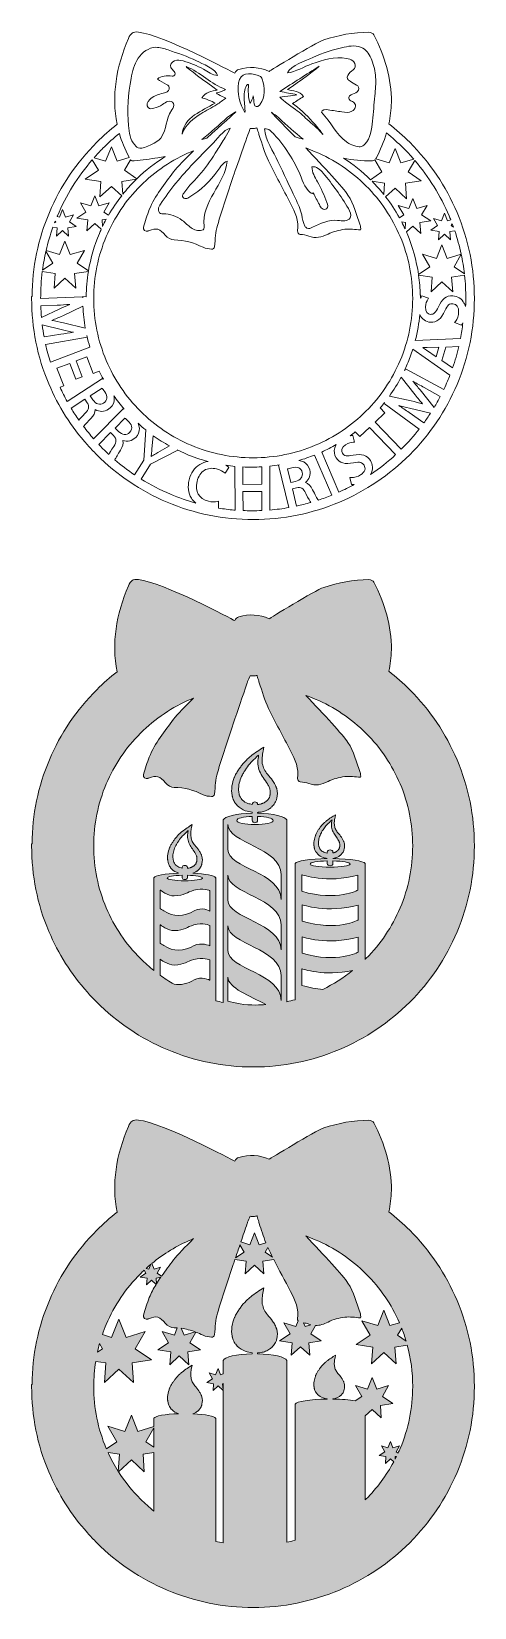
# Model space of a CAD drawing. Header units: millimetres. Extents: x 494 to 904, y -948 to 514.
import ezdxf

# ---------------------------------------------------------------- set-up
doc = ezdxf.new("R2010")
doc.units = ezdxf.units.MM
doc.header["$MEASUREMENT"] = 0
for name, color, linetype in [('Layer 1', 7, 'Continuous'), ('Layer 2', 7, 'Continuous'), ('Layer 3', 7, 'Continuous')]:
    doc.layers.add(name, color=color, linetype=linetype)

msp = doc.modelspace()

# ---------------------------------------------------------------- hatches: boundary and pattern name
at = {"layer": 'Layer 1'}
h = msp.add_hatch(color=1, dxfattribs=at)
h.dxf.hatch_style = 2
edge = h.paths.add_edge_path()
edge.add_spline(control_points=[(888.2, -663.3), (877.9, -638.8), (863.1, -616.9), (844.3, -598.1), (838.2, -592), (831.7, -586.3), (825, -581), (826.3, -574.6), (827.1, -568), (827.3, -561.2), (827.8, -538.7), (820.8, -518.1), (811.2, -498.3), (810.6, -497.1), (808.1, -496.1), (806.5, -496.1), (792.1, -495.9), (778.2, -498.7), (764.6, -503.2), (756.4, -506), (714.4, -532.1), (714.1, -532.2), (714.1, -532.2), (714.1, -532.2), (714.1, -532.2), (705, -528.3), (695.6, -527.6), (686, -530.5), (684.5, -531), (682.6, -532.5), (682.2, -533.9), (682.2, -533.9), (682.1, -533.9), (682.1, -534), (680.2, -533), (615.4, -498.4), (592.8, -495.9), (587.5, -495.3), (585.5, -497), (583.6, -501.7), (572.3, -528.4), (567.6, -554.9), (573.1, -581.4), (566.5, -586.5), (560.2, -592.1), (554.2, -598.1), (535.4, -616.9), (520.6, -638.8), (510.3, -663.3), (499.8, -688), (494.4, -714.2), (494.2, -741.2), (494.2, -741.2), (493.8, -741.2), (493.8, -741.2), (493.8, -741.8), (493.8, -742.4), (493.8, -743), (493.8, -770.5), (499.1, -797.3), (509.8, -822.4), (518.6, -843.1), (530.5, -862.1), (545.5, -878.8), (548.3, -882), (551.2, -885.1), (554.2, -888.1), (573.1, -906.9), (595, -921.7), (619.4, -932), (644.7, -942.7), (671.6, -948.2), (699.3, -948.2), (726.9, -948.2), (753.8, -942.7), (779.1, -932), (803.5, -921.7), (825.4, -906.9), (844.3, -888.1), (863.1, -869.3), (877.9, -847.3), (888.2, -822.9), (898.9, -797.6), (904.3, -770.8), (904.3, -743.1), (904.3, -715.4), (898.9, -688.5), (888.2, -663.3)], knot_values=[0, 0, 0, 0, 1, 1, 1, 2, 2, 2, 3, 3, 3, 4, 4, 4, 5, 5, 5, 6, 6, 6, 7, 7, 7, 8, 8, 8, 9, 9, 9, 10, 10, 10, 11, 11, 11, 12, 12, 12, 13, 13, 13, 14, 14, 14, 15, 15, 15, 16, 16, 16, 17, 17, 17, 18, 18, 18, 19, 19, 19, 20, 20, 20, 21, 21, 21, 22, 22, 22, 23, 23, 23, 24, 24, 24, 25, 25, 25, 26, 26, 26, 27, 27, 27, 28, 28, 28, 29, 29, 29, 29], degree=3, periodic=1)
edge = h.paths.add_edge_path()
edge.add_spline(control_points=[(841, -700.9), (841, -700.9), (833.1, -695.5), (833.1, -695.5), (833.1, -695.5), (836.9, -688.9), (836.9, -688.9), (838.4, -692.9), (839.8, -696.9), (841, -700.9)], knot_values=[0, 0, 0, 0, 1, 1, 1, 2, 2, 2, 3, 3, 3, 3], degree=3, periodic=1)
edge = h.paths.add_edge_path()
edge.add_spline(control_points=[(713.4, -615.4), (714.6, -617.9), (715.9, -620.5), (717.1, -623), (717.1, -623), (710.3, -618.3), (710.3, -618.3), (710.3, -618.3), (712.7, -614), (712.7, -614), (712.9, -614.5), (713.2, -614.9), (713.4, -615.4)], knot_values=[0, 0, 0, 0, 1, 1, 1, 2, 2, 2, 3, 3, 3, 4, 4, 4, 4], degree=3, periodic=1)
edge = h.paths.add_edge_path()
edge.add_spline(control_points=[(693.7, -591.7), (693.8, -591.4), (693.9, -591), (693.9, -590.6), (694.8, -588.8), (695.7, -587), (696.5, -585.2), (697.5, -585.3), (698.6, -585.4), (699.7, -585.3), (700.8, -585.3), (701.8, -585.1), (702.7, -584.8), (702.8, -585.1), (702.8, -585.3), (702.9, -585.5), (703.4, -587.1), (703.9, -588.7), (704.4, -590.2), (704.4, -590.7), (704.6, -591.2), (704.7, -591.7), (706.9, -597.7), (708.6, -603.8), (710.9, -609.7), (710.9, -609.7), (704.9, -611.5), (704.9, -611.5), (704.9, -611.5), (700.5, -600.5), (700.5, -600.5), (700.5, -600.5), (696.2, -611.5), (696.2, -611.5), (696.2, -611.5), (687.8, -609), (687.8, -609), (689.8, -603.2), (691.7, -597.5), (693.7, -591.7)], knot_values=[0, 0, 0, 0, 1, 1, 1, 2, 2, 2, 3, 3, 3, 4, 4, 4, 5, 5, 5, 6, 6, 6, 7, 7, 7, 8, 8, 8, 9, 9, 9, 10, 10, 10, 11, 11, 11, 12, 12, 12, 13, 13, 13, 13], degree=3, periodic=1)
edge = h.paths.add_edge_path()
edge.add_spline(control_points=[(686.9, -611.6), (686.9, -611.6), (690.8, -618.3), (690.8, -618.3), (690.8, -618.3), (682.8, -623.8), (682.8, -623.8), (684.2, -619.7), (685.5, -615.7), (686.9, -611.6)], knot_values=[0, 0, 0, 0, 1, 1, 1, 2, 2, 2, 3, 3, 3, 3], degree=3, periodic=1)
edge = h.paths.add_edge_path()
edge.add_spline(control_points=[(641.7, -606.9), (642.5, -606.5), (643.2, -606.2), (643.9, -605.9), (636, -613.6), (629, -620.8), (625.5, -625.6), (621.7, -630.6), (617.9, -635.6), (614.3, -640.7), (614.3, -640.7), (610.2, -637.9), (610.2, -637.9), (610.2, -637.9), (613.4, -632.4), (613.4, -632.4), (613.4, -632.4), (607.3, -634.2), (607.3, -634.2), (607.3, -634.2), (605.2, -629), (605.2, -629), (616.3, -619.9), (628.5, -612.5), (641.7, -606.9)], knot_values=[0, 0, 0, 0, 1, 1, 1, 2, 2, 2, 3, 3, 3, 4, 4, 4, 5, 5, 5, 6, 6, 6, 7, 7, 7, 8, 8, 8, 8], degree=3, periodic=1)
edge = h.paths.add_edge_path()
edge.add_spline(control_points=[(645.4, -692.4), (645.4, -692.4), (635.1, -695.6), (635.1, -695.6), (635.1, -695.6), (632.5, -689.1), (632.5, -689.1), (637, -689.7), (641.2, -690.8), (645.4, -692.4)], knot_values=[0, 0, 0, 0, 1, 1, 1, 2, 2, 2, 3, 3, 3, 3], degree=3, periodic=1)
edge = h.paths.add_edge_path()
edge.add_spline(control_points=[(613.5, -641.8), (612.1, -643.7), (610.8, -645.7), (609.6, -647.7), (609.6, -647.7), (609.2, -642.5), (609.2, -642.5), (609.2, -642.5), (613.5, -641.8), (613.5, -641.8)], knot_values=[0, 0, 0, 0, 1, 1, 1, 2, 2, 2, 3, 3, 3, 3], degree=3, periodic=1)
edge = h.paths.add_edge_path()
edge.add_spline(control_points=[(604.4, -629.6), (604.4, -629.6), (602.6, -634.2), (602.6, -634.2), (602.6, -634.2), (600.1, -633.5), (600.1, -633.5), (601.5, -632.2), (603, -630.9), (604.4, -629.6)], knot_values=[0, 0, 0, 0, 1, 1, 1, 2, 2, 2, 3, 3, 3, 3], degree=3, periodic=1)
edge = h.paths.add_edge_path()
edge.add_spline(control_points=[(556.8, -703.3), (556.8, -703.3), (559.6, -708.1), (559.6, -708.1), (559.6, -708.1), (554.8, -711.4), (554.8, -711.4), (555.4, -708.7), (556.1, -706), (556.8, -703.3)], knot_values=[0, 0, 0, 0, 1, 1, 1, 2, 2, 2, 3, 3, 3, 3], degree=3, periodic=1)
edge = h.paths.add_edge_path()
edge.add_spline(control_points=[(564.7, -804.4), (564.7, -804.4), (575.4, -806), (575.4, -806), (575.4, -806), (574.2, -822), (574.2, -822), (570.7, -816.4), (567.5, -810.5), (564.7, -804.4)], knot_values=[0, 0, 0, 0, 1, 1, 1, 2, 2, 2, 3, 3, 3, 3], degree=3, periodic=1)
edge = h.paths.add_edge_path()
edge.add_spline(control_points=[(607.1, -858.7), (602.8, -855.3), (598.7, -851.6), (594.7, -847.6), (587, -839.9), (580.2, -831.4), (574.4, -822.3), (574.4, -822.3), (586.3, -811.3), (586.3, -811.3), (586.3, -811.3), (598.3, -822.4), (598.3, -822.4), (598.3, -822.4), (597.1, -806), (597.1, -806), (597.1, -806), (607.1, -804.5), (607.1, -804.5), (607.1, -804.5), (607.1, -858.7), (607.1, -858.7)], knot_values=[0, 0, 0, 0, 1, 1, 1, 2, 2, 2, 3, 3, 3, 4, 4, 4, 5, 5, 5, 6, 6, 6, 7, 7, 7, 7], degree=3, periodic=1)
h.paths.add_polyline_path([(607.1, -799.3), (599.8, -794.3), (607.1, -781.6)])
h.paths.add_polyline_path([(671.3, -745.9), (670.9, -740.5), (671.3, -740.4)])
edge = h.paths.add_edge_path()
edge.add_spline(control_points=[(830.9, -810.5), (830.9, -810.5), (830.7, -808.2), (830.7, -808.2), (830.7, -808.2), (832.1, -808), (832.1, -808), (831.7, -808.8), (831.3, -809.7), (830.9, -810.5)], knot_values=[0, 0, 0, 0, 1, 1, 1, 2, 2, 2, 3, 3, 3, 3], degree=3, periodic=1)
edge = h.paths.add_edge_path()
edge.add_spline(control_points=[(835.5, -800.6), (834.9, -802.1), (834.2, -803.5), (833.6, -804.9), (833.6, -804.9), (831.8, -803.6), (831.8, -803.6), (831.8, -803.6), (834.9, -798.1), (834.9, -798.1), (834.9, -798.1), (828.8, -800), (828.8, -800), (828.8, -800), (826.5, -794), (826.5, -794), (826.5, -794), (824.2, -800), (824.2, -800), (824.2, -800), (818.1, -798.1), (818.1, -798.1), (818.1, -798.1), (821.3, -803.6), (821.3, -803.6), (821.3, -803.6), (816, -807.2), (816, -807.2), (816, -807.2), (822.3, -808.2), (822.3, -808.2), (822.3, -808.2), (821.8, -814.5), (821.8, -814.5), (821.8, -814.5), (826.5, -810.2), (826.5, -810.2), (826.5, -810.2), (829.5, -813), (829.5, -813), (822.7, -825.7), (814.1, -837.3), (803.8, -847.6), (803.5, -847.9), (803.3, -848.2), (803, -848.4), (803, -848.4), (803, -770.2), (803, -770.2), (803, -770.2), (809.4, -764.3), (809.4, -764.3), (809.4, -764.3), (818, -772.2), (818, -772.2), (818, -772.2), (817.1, -760.6), (817.1, -760.6), (817.1, -760.6), (828.6, -758.8), (828.6, -758.8), (828.6, -758.8), (819, -752.3), (819, -752.3), (819, -752.3), (824.8, -742.1), (824.8, -742.1), (824.8, -742.1), (813.7, -745.6), (813.7, -745.6), (813.7, -745.6), (809.4, -734.7), (809.4, -734.7), (809.4, -734.7), (805.1, -745.6), (805.1, -745.6), (805.1, -745.6), (794, -742.1), (794, -742.1), (794, -742.1), (799.8, -752.3), (799.8, -752.3), (799.8, -752.3), (793.8, -756.4), (793.8, -756.4), (788.5, -755.5), (781.3, -754.9), (773.2, -754.8), (773.2, -754.8), (773.2, -754.7), (773.2, -754.7), (773.9, -754.6), (774.6, -754.4), (775.2, -754.2), (776.2, -754), (777.1, -753.6), (778, -753.1), (778.4, -752.9), (778.8, -752.6), (779.3, -752.3), (779.5, -752.2), (779.7, -752), (779.9, -751.9), (780.1, -751.7), (780.3, -751.5), (780.5, -751.4), (781.2, -750.7), (781.9, -749.8), (782.5, -748.9), (782.7, -748.4), (783, -747.9), (783.2, -747.4), (783.2, -747.4), (783.3, -747), (783.3, -747), (783.4, -746.9), (783.4, -746.8), (783.4, -746.7), (783.4, -746.7), (783.6, -746), (783.6, -746), (784.1, -744.1), (784, -741.9), (783.5, -740), (783.5, -740), (783.3, -739.3), (783.3, -739.3), (783.2, -739), (783.1, -738.8), (783, -738.6), (782.8, -738.1), (782.6, -737.7), (782.4, -737.3), (782, -736.5), (781.5, -735.7), (781, -735), (779.9, -733.6), (778.9, -732.3), (777.8, -731), (777, -730), (776.3, -729), (775.7, -727.9), (775.2, -726.7), (774.8, -725.5), (774.6, -724.3), (774.4, -723.1), (774.4, -721.8), (774.5, -720.5), (774.6, -719.1), (774.8, -717.8), (775.1, -716.5), (775.1, -716.5), (775.1, -716.5), (775.1, -716.5), (775.1, -716.5), (775.5, -714.1), (775.5, -714.1), (775.5, -714.1), (773.5, -715.4), (773.5, -715.4), (772.1, -716.3), (770.7, -717.2), (769.4, -718.2), (769.4, -718.2), (768.3, -719), (768.3, -719), (768.3, -719), (767.3, -719.7), (767.3, -719.7), (767, -720), (766.7, -720.3), (766.4, -720.6), (766, -720.8), (765.7, -721.1), (765.4, -721.4), (764.1, -722.6), (762.9, -723.9), (761.9, -725.2), (761.3, -725.9), (760.8, -726.6), (760.4, -727.3), (760.1, -727.7), (759.9, -728), (759.6, -728.4), (759.6, -728.4), (759.3, -728.9), (759.3, -728.9), (759.3, -728.9), (758.9, -729.5), (758.9, -729.5), (758.7, -729.8), (758.5, -730.2), (758.3, -730.6), (758.1, -731), (757.8, -731.4), (757.7, -731.8), (757.7, -731.8), (757.4, -732.4), (757.4, -732.4), (757.3, -732.6), (757.2, -732.8), (757.1, -733), (756.9, -733.5), (756.8, -733.9), (756.6, -734.3), (756.1, -736), (755.7, -737.8), (755.5, -739.6), (755.4, -740.6), (755.4, -741.5), (755.5, -742.4), (755.5, -742.4), (755.5, -742.8), (755.5, -742.8), (755.5, -742.9), (755.6, -743), (755.6, -743.2), (755.6, -743.2), (755.7, -743.9), (755.7, -743.9), (755.7, -743.9), (755.8, -744.6), (755.8, -744.6), (755.8, -744.7), (755.9, -744.8), (755.9, -744.9), (755.9, -744.9), (756, -745.3), (756, -745.3), (756.2, -746.2), (756.6, -747.2), (757.1, -748.1), (757.1, -748.1), (757.5, -748.7), (757.5, -748.7), (757.6, -748.9), (757.8, -749.2), (757.9, -749.4), (758.2, -749.8), (758.6, -750.2), (758.9, -750.5), (760.4, -752), (762.2, -753.1), (764, -753.7), (765.2, -754.2), (766.5, -754.5), (767.8, -754.6), (767.8, -754.6), (767.8, -754.8), (767.8, -754.8), (751.8, -755), (739.1, -757), (738.1, -759.5), (738.1, -759.5), (738, -759.5), (738, -759.5), (738, -759.6), (738, -759.7), (738, -759.8), (738, -759.8), (738, -759.8), (738, -759.8), (738, -759.8), (738, -885.8), (738, -885.8), (735.5, -886.5), (732.9, -887.1), (730.4, -887.7), (730.4, -887.7), (730.4, -719.3), (730.4, -719.3), (730.4, -719.3), (730.4, -719.3), (730.4, -719.3), (730.4, -719.3), (730.4, -719.3), (730.4, -719.3), (730.4, -719.2), (730.4, -719.1), (730.3, -719), (730.3, -719), (730.3, -719), (730.3, -719), (729.4, -715.7), (717.8, -713.1), (703.3, -712.8), (703.3, -712.8), (703.3, -712), (703.3, -712), (703.7, -712), (704, -712), (704.3, -712), (705.8, -711.8), (707.3, -711.5), (708.7, -711.1), (710.1, -710.8), (711.4, -710.2), (712.7, -709.5), (713.4, -709.1), (714, -708.7), (714.7, -708.3), (715, -708.1), (715.3, -707.8), (715.6, -707.6), (715.9, -707.4), (716.2, -707.1), (716.4, -706.9), (717.6, -705.8), (718.6, -704.6), (719.4, -703.2), (719.8, -702.5), (720.2, -701.8), (720.5, -701), (720.5, -701), (720.7, -700.4), (720.7, -700.4), (720.7, -700.2), (720.8, -700.1), (720.8, -699.9), (720.8, -699.9), (721.1, -698.8), (721.1, -698.8), (721.8, -696), (721.8, -692.8), (721, -689.9), (721, -689.9), (720.6, -688.9), (720.6, -688.9), (720.5, -688.5), (720.4, -688.2), (720.2, -687.9), (720, -687.2), (719.6, -686.6), (719.3, -686), (718.7, -684.7), (718, -683.6), (717.2, -682.5), (715.7, -680.4), (714.1, -678.5), (712.5, -676.6), (711.3, -675.1), (710.2, -673.6), (709.4, -671.9), (708.6, -670.2), (708.1, -668.5), (707.7, -666.6), (707.4, -664.8), (707.4, -662.9), (707.6, -660.9), (707.7, -659), (708, -657), (708.4, -655), (708.4, -655), (708.4, -655), (708.4, -655), (708.4, -655), (709.1, -651.5), (709.1, -651.5), (709.1, -651.5), (706.1, -653.4), (706.1, -653.4), (704, -654.7), (702, -656.1), (699.9, -657.6), (699.9, -657.6), (698.4, -658.7), (698.4, -658.7), (698.4, -658.7), (696.9, -659.8), (696.9, -659.8), (696.5, -660.3), (696, -660.6), (695.5, -661.1), (695, -661.5), (694.5, -661.9), (694, -662.3), (692.2, -664.1), (690.4, -666), (688.8, -668), (688, -669), (687.3, -670.1), (686.6, -671.1), (686.2, -671.6), (685.8, -672.1), (685.5, -672.7), (685.5, -672.7), (685, -673.4), (685, -673.4), (685, -673.4), (684.4, -674.3), (684.4, -674.3), (684.1, -674.8), (683.8, -675.4), (683.4, -676), (683.1, -676.6), (682.8, -677.2), (682.5, -677.8), (682.5, -677.8), (682.1, -678.7), (682.1, -678.7), (682, -679), (681.9, -679.3), (681.7, -679.6), (681.5, -680.2), (681.3, -680.9), (681, -681.5), (680.2, -684), (679.6, -686.7), (679.3, -689.4), (679.3, -690.8), (679.2, -692.2), (679.3, -693.6), (679.3, -693.6), (679.4, -694.1), (679.4, -694.1), (679.4, -694.3), (679.4, -694.5), (679.4, -694.7), (679.4, -694.7), (679.6, -695.7), (679.6, -695.7), (679.6, -695.7), (679.8, -696.8), (679.8, -696.8), (679.8, -697), (679.9, -697.1), (679.9, -697.3), (679.9, -697.3), (680.1, -697.8), (680.1, -697.8), (680.4, -699.2), (681, -700.6), (681.7, -702), (681.7, -702), (682.3, -702.9), (682.3, -702.9), (682.5, -703.3), (682.7, -703.6), (683, -703.9), (683.4, -704.5), (683.9, -705.1), (684.4, -705.6), (686.6, -707.8), (689.2, -709.4), (691.9, -710.4), (694.1, -711.1), (696.2, -711.6), (698.4, -711.8), (698.4, -711.8), (698.4, -712.8), (698.4, -712.8), (683.9, -713.1), (672.3, -715.7), (671.4, -719), (671.4, -719), (671.4, -719), (671.4, -719), (671.3, -719.1), (671.3, -719.2), (671.3, -719.3), (671.3, -719.3), (671.3, -719.3), (671.3, -719.3), (671.3, -719.3), (671.3, -731.5), (671.3, -731.5), (671.3, -731.5), (669, -732.2), (669, -732.2), (669, -732.2), (666.7, -726.3), (666.7, -726.3), (666.7, -726.3), (664.4, -732.2), (664.4, -732.2), (664.4, -732.2), (658.3, -730.4), (658.3, -730.4), (658.3, -730.4), (661.5, -735.9), (661.5, -735.9), (661.5, -735.9), (656.2, -739.5), (656.2, -739.5), (656.2, -739.5), (662.5, -740.5), (662.5, -740.5), (662.5, -740.5), (662, -746.8), (662, -746.8), (662, -746.8), (666.7, -742.5), (666.7, -742.5), (666.7, -742.5), (671.3, -746.7), (671.3, -746.7), (671.3, -746.7), (671.3, -888.3), (671.3, -888.3), (669, -887.9), (666.7, -887.4), (664.5, -886.8), (664.5, -886.8), (664.5, -772.8), (664.5, -772.8), (664.5, -772.7), (664.5, -772.6), (664.4, -772.5), (664.4, -772.5), (664.4, -772.6), (664.4, -772.6), (663.6, -770.6), (654.9, -769), (643.3, -768.5), (644, -768.2), (644.7, -767.9), (645.4, -767.5), (645.9, -767.3), (646.4, -767), (646.8, -766.7), (647.1, -766.5), (647.3, -766.3), (647.5, -766.1), (647.8, -766), (648, -765.7), (648.2, -765.6), (649.1, -764.8), (649.8, -763.8), (650.5, -762.8), (650.8, -762.2), (651.1, -761.7), (651.3, -761.1), (651.3, -761.1), (651.4, -760.7), (651.4, -760.7), (651.5, -760.5), (651.5, -760.4), (651.5, -760.2), (651.5, -760.2), (651.7, -759.4), (651.7, -759.4), (652.3, -757.3), (652.3, -754.8), (651.6, -752.7), (651.6, -752.7), (651.4, -751.9), (651.4, -751.9), (651.3, -751.6), (651.2, -751.4), (651.1, -751.1), (650.9, -750.6), (650.6, -750.1), (650.4, -749.6), (649.9, -748.7), (649.3, -747.8), (648.8, -747), (647.6, -745.4), (646.4, -743.9), (645.2, -742.5), (644.2, -741.4), (643.4, -740.2), (642.8, -738.9), (642.2, -737.7), (641.8, -736.3), (641.6, -734.9), (641.3, -733.5), (641.3, -732), (641.4, -730.5), (641.5, -729), (641.8, -727.5), (642.1, -726), (642.1, -726), (642.1, -726), (642.1, -726), (642.1, -726), (642.6, -723.3), (642.6, -723.3), (642.6, -723.3), (640.3, -724.8), (640.3, -724.8), (638.7, -725.8), (637.2, -726.9), (635.6, -728), (635.6, -728), (634.5, -728.8), (634.5, -728.8), (634.5, -728.8), (633.3, -729.7), (633.3, -729.7), (633, -730), (632.6, -730.3), (632.2, -730.7), (631.8, -731), (631.5, -731.3), (631.1, -731.6), (629.7, -732.9), (628.3, -734.4), (627.1, -736), (626.5, -736.7), (626, -737.5), (625.4, -738.3), (625.1, -738.7), (624.9, -739.1), (624.6, -739.5), (624.6, -739.5), (624.2, -740.1), (624.2, -740.1), (624.2, -740.1), (623.8, -740.7), (623.8, -740.7), (623.5, -741.2), (623.3, -741.6), (623, -742.1), (622.8, -742.5), (622.6, -742.9), (622.3, -743.4), (622.3, -743.4), (622, -744.1), (622, -744.1), (621.9, -744.3), (621.8, -744.6), (621.7, -744.8), (621.5, -745.3), (621.4, -745.8), (621.2, -746.2), (620.5, -748.2), (620.1, -750.2), (619.9, -752.3), (619.8, -753.3), (619.8, -754.4), (619.9, -755.4), (619.9, -755.4), (619.9, -755.9), (619.9, -755.9), (619.9, -756), (620, -756.1), (620, -756.3), (620, -756.3), (620.1, -757.1), (620.1, -757.1), (620.1, -757.1), (620.3, -757.9), (620.3, -757.9), (620.3, -758), (620.3, -758.1), (620.4, -758.3), (620.4, -758.3), (620.5, -758.7), (620.5, -758.7), (620.7, -759.8), (621.2, -760.8), (621.7, -761.8), (621.7, -761.8), (622.2, -762.6), (622.2, -762.6), (622.3, -762.8), (622.5, -763.1), (622.7, -763.3), (623, -763.8), (623.4, -764.2), (623.8, -764.6), (625.4, -766.3), (627.5, -767.5), (629.5, -768.2), (629.7, -768.3), (629.9, -768.4), (630.1, -768.4), (617.6, -768.8), (608, -770.5), (607.2, -772.6), (607.2, -772.6), (607.2, -772.5), (607.1, -772.5), (607.1, -772.6), (607.1, -772.7), (607.1, -772.8), (607.1, -772.8), (607.1, -772.8), (607.1, -772.8), (607.1, -772.8), (607.1, -780.3), (607.1, -780.3), (607.1, -780.3), (592.3, -784.9), (592.3, -784.9), (592.3, -784.9), (586.3, -769.6), (586.3, -769.6), (586.3, -769.6), (580.2, -784.9), (580.2, -784.9), (580.2, -784.9), (564.5, -780), (564.5, -780), (564.5, -780), (572.7, -794.3), (572.7, -794.3), (572.7, -794.3), (563.1, -800.8), (563.1, -800.8), (563.1, -800.8), (563.1, -800.7), (563, -800.6), (555.3, -782.4), (551.4, -763), (551.4, -743.1), (551.4, -735.2), (552, -727.5), (553.2, -719.8), (553.2, -719.8), (562.6, -721.2), (562.6, -721.2), (562.6, -721.2), (561.3, -739.5), (561.3, -739.5), (561.3, -739.5), (574.7, -727.1), (574.7, -727.1), (574.7, -727.1), (588.2, -739.5), (588.2, -739.5), (588.2, -739.5), (586.9, -721.2), (586.9, -721.2), (586.9, -721.2), (605, -718.5), (605, -718.5), (605, -718.5), (589.9, -708.1), (589.9, -708.1), (589.9, -708.1), (599, -692.2), (599, -692.2), (599, -692.2), (581.5, -697.6), (581.5, -697.6), (581.5, -697.6), (574.7, -680.5), (574.7, -680.5), (574.7, -680.5), (568, -697.6), (568, -697.6), (568, -697.6), (559.4, -695), (559.4, -695), (560.5, -691.8), (561.7, -688.6), (563, -685.5), (570.5, -667.9), (581.1, -652.1), (594.7, -638.5), (595.9, -637.4), (597, -636.3), (598.2, -635.2), (598.2, -635.2), (599.7, -637.9), (599.7, -637.9), (599.7, -637.9), (594.5, -641.5), (594.5, -641.5), (594.5, -641.5), (600.8, -642.5), (600.8, -642.5), (600.8, -642.5), (600.3, -648.8), (600.3, -648.8), (600.3, -648.8), (605, -644.5), (605, -644.5), (605, -644.5), (609.2, -648.4), (609.2, -648.4), (606.8, -652.3), (604.7, -656.3), (602.9, -660.6), (600.8, -665.8), (599.2, -671.3), (597.6, -676.8), (596.9, -679.2), (599.2, -681.4), (601.6, -680.5), (601.8, -680.4), (602, -680.3), (602.2, -680.2), (609.7, -677.2), (612.6, -678.3), (617.9, -684.5), (619.7, -686.7), (623.2, -688.9), (625.9, -688.8), (626.9, -688.8), (627.9, -688.8), (628.9, -688.8), (628.9, -688.8), (626.3, -695.6), (626.3, -695.6), (626.3, -695.6), (614.8, -692.1), (614.8, -692.1), (614.8, -692.1), (620.8, -702.5), (620.8, -702.5), (620.8, -702.5), (610.9, -709.2), (610.9, -709.2), (610.9, -709.2), (622.8, -711), (622.8, -711), (622.8, -711), (621.9, -723), (621.9, -723), (621.9, -723), (630.7, -714.8), (630.7, -714.8), (630.7, -714.8), (639.5, -723), (639.5, -723), (639.5, -723), (638.6, -711), (638.6, -711), (638.6, -711), (650.4, -709.2), (650.4, -709.2), (650.4, -709.2), (640.5, -702.5), (640.5, -702.5), (640.5, -702.5), (646.2, -692.7), (646.2, -692.7), (648.3, -693.6), (650.5, -694.5), (652.7, -695.6), (655.1, -696.8), (658.1, -697.1), (660.6, -697.3), (661.9, -697.4), (663.2, -696.4), (663.3, -695), (664.1, -687.7), (664.3, -681.3), (666.1, -675.2), (670.4, -660), (675.7, -645), (680.7, -629.9), (681.3, -628.3), (681.8, -626.8), (682.3, -625.2), (682.3, -625.2), (692.7, -626.8), (692.7, -626.8), (692.7, -626.8), (691.9, -638.6), (691.9, -638.6), (691.9, -638.6), (700.5, -630.5), (700.5, -630.5), (700.5, -630.5), (709.2, -638.6), (709.2, -638.6), (709.2, -638.6), (708.3, -626.8), (708.3, -626.8), (708.3, -626.8), (718.3, -625.3), (718.3, -625.3), (723.3, -635.2), (728.7, -644.9), (733.9, -654.8), (738.2, -663), (741.7, -671.4), (740.4, -680.4), (740.3, -681.1), (740.4, -681.7), (740.8, -682.2), (740.8, -682.2), (738.7, -687.4), (738.7, -687.4), (738.7, -687.4), (727.5, -684), (727.5, -684), (727.5, -684), (733.4, -694.1), (733.4, -694.1), (733.4, -694.1), (723.7, -700.7), (723.7, -700.7), (723.7, -700.7), (735.3, -702.5), (735.3, -702.5), (735.3, -702.5), (734.4, -714.1), (734.4, -714.1), (734.4, -714.1), (743, -706.2), (743, -706.2), (743, -706.2), (751.6, -714.1), (751.6, -714.1), (751.6, -714.1), (750.7, -702.5), (750.7, -702.5), (750.7, -702.5), (762.3, -700.7), (762.3, -700.7), (762.3, -700.7), (752.6, -694.1), (752.6, -694.1), (752.6, -694.1), (757, -686.5), (757, -686.5), (761, -686.6), (764.7, -685.3), (768.6, -683.3), (773.3, -680.8), (778.8, -679.5), (784.1, -678.8), (788.9, -678.2), (793.8, -679.1), (798.7, -679.4), (798.8, -678.9), (799, -678.5), (798.9, -678.1), (798.8, -677), (798.8, -675.9), (798.4, -674.9), (794.8, -665.6), (792.5, -655.3), (787.1, -647.1), (782.6, -640.1), (764.6, -620.9), (747.9, -603.4), (750.9, -604.5), (753.9, -605.6), (756.8, -606.9), (774.4, -614.3), (790.2, -625), (803.8, -638.5), (817, -651.7), (827.4, -667), (834.8, -683.9), (834.8, -683.9), (826, -686.6), (826, -686.6), (826, -686.6), (820.3, -672.2), (820.3, -672.2), (820.3, -672.2), (814.7, -686.6), (814.7, -686.6), (814.7, -686.6), (799.8, -682.1), (799.8, -682.1), (799.8, -682.1), (807.6, -695.5), (807.6, -695.5), (807.6, -695.5), (794.8, -704.2), (794.8, -704.2), (794.8, -704.2), (810.1, -706.6), (810.1, -706.6), (810.1, -706.6), (809, -722), (809, -722), (809, -722), (820.3, -711.5), (820.3, -711.5), (820.3, -711.5), (831.7, -722), (831.7, -722), (831.7, -722), (830.6, -706.6), (830.6, -706.6), (830.6, -706.6), (842.1, -704.8), (842.1, -704.8), (845.4, -717.2), (847.1, -730), (847.1, -743.1), (847.1, -763), (843.2, -782.4), (835.5, -800.6)], knot_values=[0, 0, 0, 0, 1, 1, 1, 2, 2, 2, 3, 3, 3, 4, 4, 4, 5, 5, 5, 6, 6, 6, 7, 7, 7, 8, 8, 8, 9, 9, 9, 10, 10, 10, 11, 11, 11, 12, 12, 12, 13, 13, 13, 14, 14, 14, 15, 15, 15, 16, 16, 16, 17, 17, 17, 18, 18, 18, 19, 19, 19, 20, 20, 20, 21, 21, 21, 22, 22, 22, 23, 23, 23, 24, 24, 24, 25, 25, 25, 26, 26, 26, 27, 27, 27, 28, 28, 28, 29, 29, 29, 30, 30, 30, 31, 31, 31, 32, 32, 32, 33, 33, 33, 34, 34, 34, 35, 35, 35, 36, 36, 36, 37, 37, 37, 38, 38, 38, 39, 39, 39, 40, 40, 40, 41, 41, 41, 42, 42, 42, 43, 43, 43, 44, 44, 44, 45, 45, 45, 46, 46, 46, 47, 47, 47, 48, 48, 48, 49, 49, 49, 50, 50, 50, 51, 51, 51, 52, 52, 52, 53, 53, 53, 54, 54, 54, 55, 55, 55, 56, 56, 56, 57, 57, 57, 58, 58, 58, 59, 59, 59, 60, 60, 60, 61, 61, 61, 62, 62, 62, 63, 63, 63, 64, 64, 64, 65, 65, 65, 66, 66, 66, 67, 67, 67, 68, 68, 68, 69, 69, 69, 70, 70, 70, 71, 71, 71, 72, 72, 72, 73, 73, 73, 74, 74, 74, 75, 75, 75, 76, 76, 76, 77, 77, 77, 78, 78, 78, 79, 79, 79, 80, 80, 80, 81, 81, 81, 82, 82, 82, 83, 83, 83, 84, 84, 84, 85, 85, 85, 86, 86, 86, 87, 87, 87, 88, 88, 88, 89, 89, 89, 90, 90, 90, 91, 91, 91, 92, 92, 92, 93, 93, 93, 94, 94, 94, 95, 95, 95, 96, 96, 96, 97, 97, 97, 98, 98, 98, 99, 99, 99, 100, 100, 100, 101, 101, 101, 102, 102, 102, 103, 103, 103, 104, 104, 104, 105, 105, 105, 106, 106, 106, 107, 107, 107, 108, 108, 108, 109, 109, 109, 110, 110, 110, 111, 111, 111, 112, 112, 112, 113, 113, 113, 114, 114, 114, 115, 115, 115, 116, 116, 116, 117, 117, 117, 118, 118, 118, 119, 119, 119, 120, 120, 120, 121, 121, 121, 122, 122, 122, 123, 123, 123, 124, 124, 124, 125, 125, 125, 126, 126, 126, 127, 127, 127, 128, 128, 128, 129, 129, 129, 130, 130, 130, 131, 131, 131, 132, 132, 132, 133, 133, 133, 134, 134, 134, 135, 135, 135, 136, 136, 136, 137, 137, 137, 138, 138, 138, 139, 139, 139, 140, 140, 140, 141, 141, 141, 142, 142, 142, 143, 143, 143, 144, 144, 144, 145, 145, 145, 146, 146, 146, 147, 147, 147, 148, 148, 148, 149, 149, 149, 150, 150, 150, 151, 151, 151, 152, 152, 152, 153, 153, 153, 154, 154, 154, 155, 155, 155, 156, 156, 156, 157, 157, 157, 158, 158, 158, 159, 159, 159, 160, 160, 160, 161, 161, 161, 162, 162, 162, 163, 163, 163, 164, 164, 164, 165, 165, 165, 166, 166, 166, 167, 167, 167, 168, 168, 168, 169, 169, 169, 170, 170, 170, 171, 171, 171, 172, 172, 172, 173, 173, 173, 174, 174, 174, 175, 175, 175, 176, 176, 176, 177, 177, 177, 178, 178, 178, 179, 179, 179, 180, 180, 180, 181, 181, 181, 182, 182, 182, 183, 183, 183, 184, 184, 184, 185, 185, 185, 186, 186, 186, 187, 187, 187, 188, 188, 188, 189, 189, 189, 190, 190, 190, 191, 191, 191, 192, 192, 192, 193, 193, 193, 194, 194, 194, 195, 195, 195, 196, 196, 196, 197, 197, 197, 198, 198, 198, 199, 199, 199, 200, 200, 200, 201, 201, 201, 202, 202, 202, 203, 203, 203, 204, 204, 204, 205, 205, 205, 206, 206, 206, 207, 207, 207, 208, 208, 208, 209, 209, 209, 210, 210, 210, 211, 211, 211, 212, 212, 212, 213, 213, 213, 214, 214, 214, 215, 215, 215, 216, 216, 216, 217, 217, 217, 218, 218, 218, 219, 219, 219, 220, 220, 220, 221, 221, 221, 222, 222, 222, 223, 223, 223, 224, 224, 224, 225, 225, 225, 226, 226, 226, 227, 227, 227, 228, 228, 228, 229, 229, 229, 230, 230, 230, 231, 231, 231, 232, 232, 232, 233, 233, 233, 234, 234, 234, 235, 235, 235, 236, 236, 236, 237, 237, 237, 238, 238, 238, 239, 239, 239, 240, 240, 240, 241, 241, 241, 242, 242, 242, 243, 243, 243, 244, 244, 244, 245, 245, 245, 246, 246, 246, 247, 247, 247, 248, 248, 248, 249, 249, 249, 250, 250, 250, 251, 251, 251, 252, 252, 252, 253, 253, 253, 254, 254, 254, 255, 255, 255, 256, 256, 256, 257, 257, 257, 258, 258, 258, 259, 259, 259, 260, 260, 260, 261, 261, 261, 262, 262, 262, 263, 263, 263, 264, 264, 264, 265, 265, 265, 266, 266, 266, 267, 267, 267, 268, 268, 268, 269, 269, 269, 270, 270, 270, 271, 271, 271, 272, 272, 272, 273, 273, 273, 274, 274, 274, 275, 275, 275, 276, 276, 276, 277, 277, 277, 278, 278, 278, 279, 279, 279, 280, 280, 280, 281, 281, 281, 282, 282, 282, 283, 283, 283, 284, 284, 284, 285, 285, 285, 286, 286, 286, 287, 287, 287, 288, 288, 288, 289, 289, 289, 290, 290, 290, 291, 291, 291, 292, 292, 292, 293, 293, 293, 294, 294, 294, 295, 295, 295, 296, 296, 296, 297, 297, 297, 298, 298, 298, 299, 299, 299, 300, 300, 300, 301, 301, 301, 302, 302, 302, 303, 303, 303, 304, 304, 304, 305, 305, 305, 306, 306, 306, 307, 307, 307, 308, 308, 308, 309, 309, 309, 310, 310, 310, 311, 311, 311, 312, 312, 312, 313, 313, 313, 314, 314, 314, 315, 315, 315, 316, 316, 316, 317, 317, 317, 318, 318, 318, 319, 319, 319, 320, 320, 320, 321, 321, 321, 322, 322, 322, 323, 323, 323, 324, 324, 324, 325, 325, 325, 326, 326, 326, 327, 327, 327, 327], degree=3, periodic=1)
edge = h.paths.add_edge_path()
edge.add_spline(control_points=[(745.9, -684), (747.6, -684.2), (749.2, -684.6), (750.7, -685.2), (751.3, -685.4), (752, -685.6), (752.6, -685.8), (752.6, -685.8), (747.3, -687.4), (747.3, -687.4), (747.3, -687.4), (745.9, -684), (745.9, -684)], knot_values=[0, 0, 0, 0, 1, 1, 1, 2, 2, 2, 3, 3, 3, 4, 4, 4, 4], degree=3, periodic=1)
at = {"layer": 'Layer 3'}
h = msp.add_hatch(color=1, dxfattribs=at)
h.dxf.hatch_style = 2
edge = h.paths.add_edge_path()
edge.add_spline(control_points=[(888.2, -161.6), (877.9, -137.2), (863.1, -115.3), (844.3, -96.5), (838.2, -90.3), (831.7, -84.7), (825, -79.4), (826.3, -73), (827.1, -66.3), (827.3, -59.6), (827.8, -37.1), (820.8, -16.5), (811.2, 3.3), (810.6, 4.6), (808.1, 5.5), (806.5, 5.6), (792.1, 5.7), (778.2, 2.9), (764.6, -1.6), (756.4, -4.4), (714.4, -30.5), (714.1, -30.6), (714.1, -30.6), (714.1, -30.6), (714.1, -30.6), (705, -26.7), (695.6, -26), (686, -28.9), (684.5, -29.4), (682.6, -30.8), (682.2, -32.2), (682.2, -32.3), (682.1, -32.3), (682.1, -32.4), (680.2, -31.4), (615.4, 3.3), (592.8, 5.7), (587.5, 6.3), (585.5, 4.6), (583.6, -0.1), (572.3, -26.7), (567.6, -53.3), (573.1, -79.8), (566.5, -84.9), (560.2, -90.5), (554.2, -96.5), (535.4, -115.3), (520.6, -137.2), (510.3, -161.6), (499.8, -186.3), (494.4, -212.5), (494.2, -239.6), (494.2, -239.6), (493.8, -239.6), (493.8, -239.6), (493.8, -240.2), (493.8, -240.8), (493.8, -241.4), (493.8, -268.9), (499.1, -295.7), (509.8, -320.8), (518.6, -341.5), (530.5, -360.4), (545.5, -377.2), (548.3, -380.4), (551.2, -383.5), (554.2, -386.5), (573.1, -405.3), (595, -420.1), (619.4, -430.4), (644.7, -441.1), (671.6, -446.6), (699.3, -446.6), (726.9, -446.6), (753.8, -441.1), (779.1, -430.4), (803.5, -420.1), (825.4, -405.3), (844.3, -386.5), (863.1, -367.7), (877.9, -345.7), (888.2, -321.3), (898.9, -296), (904.3, -269.2), (904.3, -241.5), (904.3, -213.8), (898.9, -186.9), (888.2, -161.6)], knot_values=[0, 0, 0, 0, 1, 1, 1, 2, 2, 2, 3, 3, 3, 4, 4, 4, 5, 5, 5, 6, 6, 6, 7, 7, 7, 8, 8, 8, 9, 9, 9, 10, 10, 10, 11, 11, 11, 12, 12, 12, 13, 13, 13, 14, 14, 14, 15, 15, 15, 16, 16, 16, 17, 17, 17, 18, 18, 18, 19, 19, 19, 20, 20, 20, 21, 21, 21, 22, 22, 22, 23, 23, 23, 24, 24, 24, 25, 25, 25, 26, 26, 26, 27, 27, 27, 28, 28, 28, 29, 29, 29, 29], degree=3, periodic=1)
edge = h.paths.add_edge_path()
edge.add_spline(control_points=[(693.7, -90.1), (693.8, -89.8), (693.9, -89.4), (693.9, -89), (694.8, -87.2), (695.7, -85.4), (696.5, -83.6), (697.5, -83.7), (698.6, -83.8), (699.7, -83.7), (700.8, -83.7), (701.8, -83.5), (702.7, -83.2), (702.8, -83.4), (702.8, -83.7), (702.9, -83.9), (703.4, -85.5), (703.9, -87), (704.4, -88.6), (704.4, -89.1), (704.6, -89.6), (704.7, -90.1), (707.6, -98), (709.8, -106.2), (713.4, -113.8), (719.8, -127.1), (727, -140.1), (733.9, -153.2), (738.2, -161.4), (741.7, -169.8), (740.4, -178.8), (740.2, -180.3), (741.2, -181.7), (742.8, -181.9), (745.6, -182.3), (748.3, -182.6), (750.7, -183.5), (757.2, -186), (762.6, -184.8), (768.6, -181.7), (773.3, -179.2), (778.8, -177.9), (784.1, -177.2), (788.9, -176.6), (793.8, -177.5), (798.7, -177.8), (798.8, -177.3), (799, -176.9), (798.9, -176.5), (798.8, -175.4), (798.8, -174.3), (798.4, -173.3), (794.8, -164), (792.5, -153.7), (787.1, -145.5), (782.6, -138.5), (764.6, -119.3), (747.9, -101.8), (750.9, -102.8), (753.9, -104), (756.8, -105.2), (774.4, -112.7), (790.2, -123.4), (803.8, -136.9), (817.4, -150.5), (828, -166.3), (835.5, -183.9), (843.2, -202.2), (847.1, -221.5), (847.1, -241.5), (847.1, -261.4), (843.2, -280.8), (835.5, -299), (828, -316.6), (817.4, -332.4), (803.8, -346), (803.5, -346.3), (803.3, -346.5), (803, -346.8), (803, -346.8), (803, -258.1), (803, -258.1), (803, -258.1), (803, -258.1), (803, -258.1), (803, -258.1), (803, -258.1), (803, -258.1), (803, -258.1), (803, -258), (802.9, -257.9), (802.9, -257.9), (802.9, -257.9), (802.9, -257.9), (801.9, -255.4), (789.2, -253.4), (773.2, -253.2), (773.2, -253.2), (773.2, -253.1), (773.2, -253.1), (773.9, -253), (774.6, -252.8), (775.2, -252.6), (776.2, -252.4), (777.1, -252), (778, -251.5), (778.4, -251.3), (778.8, -251), (779.3, -250.7), (779.5, -250.6), (779.7, -250.4), (779.9, -250.3), (780.1, -250.1), (780.3, -249.9), (780.5, -249.7), (781.2, -249), (781.9, -248.2), (782.5, -247.3), (782.7, -246.8), (783, -246.3), (783.2, -245.8), (783.2, -245.8), (783.3, -245.4), (783.3, -245.4), (783.4, -245.3), (783.4, -245.2), (783.4, -245.1), (783.4, -245.1), (783.6, -244.4), (783.6, -244.4), (784.1, -242.5), (784, -240.3), (783.5, -238.4), (783.5, -238.4), (783.3, -237.7), (783.3, -237.7), (783.2, -237.4), (783.1, -237.2), (783, -237), (782.8, -236.5), (782.6, -236.1), (782.4, -235.7), (782, -234.9), (781.5, -234.1), (781, -233.4), (779.9, -231.9), (778.9, -230.6), (777.8, -229.4), (777, -228.4), (776.3, -227.4), (775.7, -226.2), (775.2, -225.1), (774.8, -223.9), (774.6, -222.7), (774.4, -221.4), (774.4, -220.2), (774.5, -218.8), (774.6, -217.5), (774.8, -216.2), (775.1, -214.9), (775.1, -214.9), (775.1, -214.9), (775.1, -214.9), (775.1, -214.9), (775.5, -212.5), (775.5, -212.5), (775.5, -212.5), (773.5, -213.8), (773.5, -213.8), (772.1, -214.7), (770.7, -215.6), (769.4, -216.6), (769.4, -216.6), (768.3, -217.3), (768.3, -217.3), (768.3, -217.3), (767.3, -218.1), (767.3, -218.1), (767, -218.4), (766.7, -218.7), (766.4, -218.9), (766, -219.2), (765.7, -219.5), (765.4, -219.8), (764.1, -221), (762.9, -222.3), (761.9, -223.6), (761.3, -224.3), (760.8, -225), (760.4, -225.7), (760.1, -226), (759.9, -226.4), (759.6, -226.7), (759.6, -226.7), (759.3, -227.3), (759.3, -227.3), (759.3, -227.3), (758.9, -227.8), (758.9, -227.8), (758.7, -228.2), (758.5, -228.6), (758.3, -229), (758.1, -229.4), (757.8, -229.8), (757.7, -230.2), (757.7, -230.2), (757.4, -230.8), (757.4, -230.8), (757.3, -231), (757.2, -231.2), (757.1, -231.4), (756.9, -231.8), (756.8, -232.3), (756.6, -232.7), (756.1, -234.4), (755.7, -236.2), (755.5, -238), (755.4, -238.9), (755.4, -239.9), (755.5, -240.8), (755.5, -240.8), (755.5, -241.2), (755.5, -241.2), (755.5, -241.3), (755.6, -241.4), (755.6, -241.5), (755.6, -241.5), (755.7, -242.3), (755.7, -242.3), (755.7, -242.3), (755.8, -243), (755.8, -243), (755.8, -243.1), (755.9, -243.2), (755.9, -243.3), (755.9, -243.3), (756, -243.7), (756, -243.7), (756.2, -244.6), (756.6, -245.6), (757.1, -246.5), (757.1, -246.5), (757.5, -247.1), (757.5, -247.1), (757.6, -247.3), (757.8, -247.5), (757.9, -247.7), (758.2, -248.2), (758.6, -248.5), (758.9, -248.9), (760.4, -250.4), (762.2, -251.5), (764, -252.1), (765.2, -252.6), (766.5, -252.9), (767.8, -253), (767.8, -253), (767.8, -253.2), (767.8, -253.2), (751.8, -253.4), (739.1, -255.4), (738.1, -257.9), (738.1, -257.9), (738, -257.9), (738, -257.9), (738, -258), (738, -258.1), (738, -258.1), (738, -258.1), (738, -258.1), (738, -258.1), (738, -258.1), (738, -384.2), (738, -384.2), (735.5, -384.9), (732.9, -385.5), (730.4, -386), (730.4, -386), (730.4, -217.7), (730.4, -217.7), (730.4, -217.7), (730.4, -217.7), (730.4, -217.7), (730.4, -217.7), (730.4, -217.7), (730.4, -217.7), (730.4, -217.6), (730.4, -217.5), (730.3, -217.4), (730.3, -217.4), (730.3, -217.4), (730.3, -217.4), (729.4, -214.1), (717.8, -211.4), (703.3, -211.2), (703.3, -211.2), (703.3, -210.4), (703.3, -210.4), (703.7, -210.4), (704, -210.4), (704.3, -210.3), (705.8, -210.2), (707.3, -209.9), (708.7, -209.5), (710.1, -209.1), (711.4, -208.6), (712.7, -207.9), (713.4, -207.5), (714, -207.1), (714.7, -206.7), (715, -206.5), (715.3, -206.2), (715.6, -206), (715.9, -205.8), (716.2, -205.5), (716.4, -205.2), (717.6, -204.2), (718.6, -203), (719.4, -201.6), (719.8, -200.9), (720.2, -200.2), (720.5, -199.4), (720.5, -199.4), (720.7, -198.8), (720.7, -198.8), (720.7, -198.6), (720.8, -198.5), (720.8, -198.3), (720.8, -198.3), (721.1, -197.2), (721.1, -197.2), (721.8, -194.4), (721.8, -191.2), (721, -188.3), (721, -188.3), (720.6, -187.3), (720.6, -187.3), (720.5, -186.9), (720.4, -186.6), (720.2, -186.3), (720, -185.6), (719.6, -185), (719.3, -184.3), (718.7, -183.1), (718, -182), (717.2, -180.9), (715.7, -178.8), (714.1, -176.8), (712.5, -175), (711.3, -173.5), (710.2, -172), (709.4, -170.3), (708.6, -168.6), (708.1, -166.9), (707.7, -165), (707.4, -163.2), (707.4, -161.2), (707.6, -159.3), (707.7, -157.3), (708, -155.4), (708.4, -153.4), (708.4, -153.4), (708.4, -153.4), (708.4, -153.4), (708.4, -153.4), (709.1, -149.8), (709.1, -149.8), (709.1, -149.8), (706.1, -151.8), (706.1, -151.8), (704, -153.1), (702, -154.5), (699.9, -156), (699.9, -156), (698.4, -157.1), (698.4, -157.1), (698.4, -157.1), (696.9, -158.2), (696.9, -158.2), (696.5, -158.6), (696, -159), (695.5, -159.4), (695, -159.9), (694.5, -160.3), (694, -160.7), (692.2, -162.5), (690.4, -164.4), (688.8, -166.4), (688, -167.4), (687.3, -168.5), (686.6, -169.5), (686.2, -170), (685.8, -170.5), (685.5, -171), (685.5, -171), (685, -171.8), (685, -171.8), (685, -171.8), (684.4, -172.7), (684.4, -172.7), (684.1, -173.2), (683.8, -173.8), (683.4, -174.4), (683.1, -175), (682.8, -175.6), (682.5, -176.2), (682.5, -176.2), (682.1, -177.1), (682.1, -177.1), (682, -177.4), (681.9, -177.7), (681.7, -178), (681.5, -178.6), (681.3, -179.3), (681, -179.9), (680.2, -182.4), (679.6, -185.1), (679.3, -187.8), (679.3, -189.2), (679.2, -190.6), (679.3, -192), (679.3, -192), (679.4, -192.5), (679.4, -192.5), (679.4, -192.7), (679.4, -192.9), (679.4, -193), (679.4, -193), (679.6, -194.1), (679.6, -194.1), (679.6, -194.1), (679.8, -195.2), (679.8, -195.2), (679.8, -195.3), (679.9, -195.5), (679.9, -195.7), (679.9, -195.7), (680.1, -196.2), (680.1, -196.2), (680.4, -197.6), (681, -199), (681.7, -200.4), (681.7, -200.4), (682.3, -201.3), (682.3, -201.3), (682.5, -201.7), (682.7, -202), (683, -202.3), (683.4, -202.9), (683.9, -203.5), (684.4, -204), (686.6, -206.2), (689.2, -207.8), (691.9, -208.8), (694.1, -209.5), (696.2, -210), (698.4, -210.2), (698.4, -210.2), (698.4, -211.2), (698.4, -211.2), (683.9, -211.4), (672.3, -214.1), (671.4, -217.4), (671.4, -217.4), (671.4, -217.4), (671.4, -217.4), (671.3, -217.5), (671.3, -217.6), (671.3, -217.7), (671.3, -217.7), (671.3, -217.7), (671.3, -217.7), (671.3, -217.7), (671.3, -386.7), (671.3, -386.7), (669, -386.2), (666.7, -385.8), (664.5, -385.2), (664.5, -385.2), (664.5, -271.1), (664.5, -271.1), (664.5, -271.1), (664.5, -271), (664.4, -270.9), (664.4, -270.9), (664.4, -270.9), (664.4, -271), (663.6, -269), (654.9, -267.4), (643.3, -266.9), (644, -266.6), (644.7, -266.3), (645.4, -265.9), (645.9, -265.7), (646.4, -265.4), (646.8, -265), (647.1, -264.9), (647.3, -264.7), (647.5, -264.5), (647.8, -264.3), (648, -264.1), (648.2, -263.9), (649.1, -263.1), (649.8, -262.2), (650.5, -261.2), (650.8, -260.6), (651.1, -260.1), (651.3, -259.5), (651.3, -259.5), (651.4, -259), (651.4, -259), (651.5, -258.9), (651.5, -258.8), (651.5, -258.6), (651.5, -258.6), (651.7, -257.8), (651.7, -257.8), (652.3, -255.7), (652.3, -253.2), (651.6, -251.1), (651.6, -251.1), (651.4, -250.3), (651.4, -250.3), (651.3, -250), (651.2, -249.7), (651.1, -249.5), (650.9, -249), (650.6, -248.5), (650.4, -248), (649.9, -247.1), (649.3, -246.2), (648.8, -245.4), (647.6, -243.8), (646.4, -242.3), (645.2, -240.9), (644.2, -239.8), (643.4, -238.6), (642.8, -237.3), (642.2, -236), (641.8, -234.7), (641.6, -233.3), (641.3, -231.9), (641.3, -230.4), (641.4, -228.9), (641.5, -227.4), (641.8, -225.9), (642.1, -224.4), (642.1, -224.4), (642.1, -224.4), (642.1, -224.4), (642.1, -224.4), (642.6, -221.7), (642.6, -221.7), (642.6, -221.7), (640.3, -223.2), (640.3, -223.2), (638.7, -224.2), (637.2, -225.3), (635.6, -226.4), (635.6, -226.4), (634.5, -227.2), (634.5, -227.2), (634.5, -227.2), (633.3, -228.1), (633.3, -228.1), (633, -228.4), (632.6, -228.7), (632.2, -229), (631.8, -229.4), (631.5, -229.7), (631.1, -230), (629.7, -231.3), (628.3, -232.8), (627.1, -234.4), (626.5, -235.1), (626, -235.9), (625.4, -236.7), (625.1, -237.1), (624.9, -237.5), (624.6, -237.9), (624.6, -237.9), (624.2, -238.5), (624.2, -238.5), (624.2, -238.5), (623.8, -239.1), (623.8, -239.1), (623.5, -239.5), (623.3, -240), (623, -240.4), (622.8, -240.9), (622.6, -241.3), (622.3, -241.8), (622.3, -241.8), (622, -242.5), (622, -242.5), (621.9, -242.7), (621.8, -243), (621.7, -243.2), (621.5, -243.7), (621.4, -244.1), (621.2, -244.6), (620.5, -246.5), (620.1, -248.6), (619.9, -250.7), (619.8, -251.7), (619.8, -252.8), (619.9, -253.8), (619.9, -253.8), (619.9, -254.2), (619.9, -254.2), (619.9, -254.4), (620, -254.5), (620, -254.6), (620, -254.6), (620.1, -255.5), (620.1, -255.5), (620.1, -255.5), (620.3, -256.3), (620.3, -256.3), (620.3, -256.4), (620.3, -256.5), (620.4, -256.7), (620.4, -256.7), (620.5, -257.1), (620.5, -257.1), (620.7, -258.1), (621.2, -259.2), (621.7, -260.2), (621.7, -260.2), (622.2, -261), (622.2, -261), (622.3, -261.2), (622.5, -261.4), (622.7, -261.7), (623, -262.2), (623.4, -262.6), (623.8, -263), (625.4, -264.7), (627.5, -265.9), (629.5, -266.6), (629.7, -266.7), (629.9, -266.8), (630.1, -266.8), (617.6, -267.2), (608, -268.9), (607.2, -271), (607.2, -270.9), (607.2, -270.9), (607.1, -270.9), (607.1, -271), (607.1, -271.1), (607.1, -271.1), (607.1, -271.1), (607.1, -271.1), (607.1, -271.1), (607.1, -271.1), (607.1, -357.1), (607.1, -357.1), (602.8, -353.6), (598.7, -350), (594.7, -346), (581.1, -332.4), (570.5, -316.6), (563, -299), (555.3, -280.8), (551.4, -261.4), (551.4, -241.5), (551.4, -221.5), (555.3, -202.2), (563, -183.9), (570.5, -166.3), (581.1, -150.5), (594.7, -136.9), (608.3, -123.4), (624.1, -112.7), (641.7, -105.2), (642.5, -104.9), (643.2, -104.6), (643.9, -104.3), (636, -112), (629, -119.2), (625.5, -124), (617.1, -135.2), (608.2, -145.9), (602.9, -159), (600.8, -164.2), (599.2, -169.7), (597.6, -175.2), (596.9, -177.6), (599.2, -179.8), (601.6, -178.8), (601.8, -178.8), (602, -178.7), (602.2, -178.6), (609.7, -175.6), (612.6, -176.7), (617.9, -182.9), (619.7, -185.1), (623.2, -187.2), (625.9, -187.2), (635.6, -186.9), (644.1, -189.8), (652.7, -194), (655.1, -195.2), (658.1, -195.4), (660.6, -195.6), (661.9, -195.8), (663.2, -194.8), (663.3, -193.4), (664.1, -186.1), (664.3, -179.7), (666.1, -173.6), (670.4, -158.4), (675.7, -143.4), (680.7, -128.3), (685, -115.5), (689.4, -102.8), (693.7, -90.1)], knot_values=[0, 0, 0, 0, 1, 1, 1, 2, 2, 2, 3, 3, 3, 4, 4, 4, 5, 5, 5, 6, 6, 6, 7, 7, 7, 8, 8, 8, 9, 9, 9, 10, 10, 10, 11, 11, 11, 12, 12, 12, 13, 13, 13, 14, 14, 14, 15, 15, 15, 16, 16, 16, 17, 17, 17, 18, 18, 18, 19, 19, 19, 20, 20, 20, 21, 21, 21, 22, 22, 22, 23, 23, 23, 24, 24, 24, 25, 25, 25, 26, 26, 26, 27, 27, 27, 28, 28, 28, 29, 29, 29, 30, 30, 30, 31, 31, 31, 32, 32, 32, 33, 33, 33, 34, 34, 34, 35, 35, 35, 36, 36, 36, 37, 37, 37, 38, 38, 38, 39, 39, 39, 40, 40, 40, 41, 41, 41, 42, 42, 42, 43, 43, 43, 44, 44, 44, 45, 45, 45, 46, 46, 46, 47, 47, 47, 48, 48, 48, 49, 49, 49, 50, 50, 50, 51, 51, 51, 52, 52, 52, 53, 53, 53, 54, 54, 54, 55, 55, 55, 56, 56, 56, 57, 57, 57, 58, 58, 58, 59, 59, 59, 60, 60, 60, 61, 61, 61, 62, 62, 62, 63, 63, 63, 64, 64, 64, 65, 65, 65, 66, 66, 66, 67, 67, 67, 68, 68, 68, 69, 69, 69, 70, 70, 70, 71, 71, 71, 72, 72, 72, 73, 73, 73, 74, 74, 74, 75, 75, 75, 76, 76, 76, 77, 77, 77, 78, 78, 78, 79, 79, 79, 80, 80, 80, 81, 81, 81, 82, 82, 82, 83, 83, 83, 84, 84, 84, 85, 85, 85, 86, 86, 86, 87, 87, 87, 88, 88, 88, 89, 89, 89, 90, 90, 90, 91, 91, 91, 92, 92, 92, 93, 93, 93, 94, 94, 94, 95, 95, 95, 96, 96, 96, 97, 97, 97, 98, 98, 98, 99, 99, 99, 100, 100, 100, 101, 101, 101, 102, 102, 102, 103, 103, 103, 104, 104, 104, 105, 105, 105, 106, 106, 106, 107, 107, 107, 108, 108, 108, 109, 109, 109, 110, 110, 110, 111, 111, 111, 112, 112, 112, 113, 113, 113, 114, 114, 114, 115, 115, 115, 116, 116, 116, 117, 117, 117, 118, 118, 118, 119, 119, 119, 120, 120, 120, 121, 121, 121, 122, 122, 122, 123, 123, 123, 124, 124, 124, 125, 125, 125, 126, 126, 126, 127, 127, 127, 128, 128, 128, 129, 129, 129, 130, 130, 130, 131, 131, 131, 132, 132, 132, 133, 133, 133, 134, 134, 134, 135, 135, 135, 136, 136, 136, 137, 137, 137, 138, 138, 138, 139, 139, 139, 140, 140, 140, 141, 141, 141, 142, 142, 142, 143, 143, 143, 144, 144, 144, 145, 145, 145, 146, 146, 146, 147, 147, 147, 148, 148, 148, 149, 149, 149, 150, 150, 150, 151, 151, 151, 152, 152, 152, 153, 153, 153, 154, 154, 154, 155, 155, 155, 156, 156, 156, 157, 157, 157, 158, 158, 158, 159, 159, 159, 160, 160, 160, 161, 161, 161, 162, 162, 162, 163, 163, 163, 164, 164, 164, 165, 165, 165, 166, 166, 166, 167, 167, 167, 168, 168, 168, 169, 169, 169, 170, 170, 170, 171, 171, 171, 172, 172, 172, 173, 173, 173, 174, 174, 174, 175, 175, 175, 176, 176, 176, 177, 177, 177, 178, 178, 178, 179, 179, 179, 180, 180, 180, 181, 181, 181, 182, 182, 182, 183, 183, 183, 184, 184, 184, 185, 185, 185, 186, 186, 186, 187, 187, 187, 188, 188, 188, 189, 189, 189, 190, 190, 190, 191, 191, 191, 192, 192, 192, 193, 193, 193, 194, 194, 194, 195, 195, 195, 196, 196, 196, 197, 197, 197, 198, 198, 198, 199, 199, 199, 200, 200, 200, 201, 201, 201, 202, 202, 202, 203, 203, 203, 204, 204, 204, 205, 205, 205, 206, 206, 206, 207, 207, 207, 208, 208, 208, 209, 209, 209, 210, 210, 210, 211, 211, 211, 212, 212, 212, 213, 213, 213, 214, 214, 214, 215, 215, 215, 216, 216, 216, 217, 217, 217, 218, 218, 218, 219, 219, 219, 220, 220, 220, 221, 221, 221, 222, 222, 222, 223, 223, 223, 224, 224, 224, 225, 225, 225, 226, 226, 226, 227, 227, 227, 228, 228, 228, 229, 229, 229, 230, 230, 230, 231, 231, 231, 232, 232, 232, 233, 233, 233, 234, 234, 234, 235, 235, 235, 236, 236, 236, 237, 237, 237, 238, 238, 238, 239, 239, 239, 239], degree=3, periodic=1)
edge = h.paths.add_edge_path()
edge.add_spline(control_points=[(763.7, -374.6), (757.9, -374.1), (751.5, -373), (744.3, -370.9), (744.3, -370.9), (744.3, -355.5), (744.3, -355.5), (744.3, -355.5), (765, -362.8), (791.4, -357.1), (782.8, -364), (773.6, -369.8), (763.7, -374.6)], knot_values=[0, 0, 0, 0, 1, 1, 1, 2, 2, 2, 3, 3, 3, 4, 4, 4, 4], degree=3, periodic=1)
edge = h.paths.add_edge_path()
edge.add_spline(control_points=[(770.5, -259.8), (772, -259.8), (773.2, -259.1), (773.2, -258.1), (773.2, -258.1), (773.2, -255.4), (773.2, -255.4), (782.2, -255.6), (789, -256.8), (789, -258.3), (789, -259.9), (780.7, -261.2), (770.5, -261.2), (760.2, -261.2), (751.9, -259.9), (751.9, -258.3), (751.9, -256.8), (758.8, -255.6), (767.8, -255.4), (767.8, -255.4), (767.8, -258.1), (767.8, -258.1), (767.8, -259.1), (769, -259.8), (770.5, -259.8)], knot_values=[0, 0, 0, 0, 1, 1, 1, 2, 2, 2, 3, 3, 3, 4, 4, 4, 5, 5, 5, 6, 6, 6, 7, 7, 7, 8, 8, 8, 8], degree=3, periodic=1)
edge = h.paths.add_edge_path()
edge.add_spline(control_points=[(771.8, -223), (771.9, -224.5), (772.3, -226.1), (772.9, -227.5), (773.5, -228.9), (774.2, -230.2), (775.1, -231.5), (776.1, -232.8), (777, -234.1), (777.8, -235.4), (778.2, -236.1), (778.5, -236.8), (778.8, -237.4), (778.9, -237.8), (779.1, -238.1), (779.2, -238.4), (779.2, -238.6), (779.3, -238.7), (779.3, -238.9), (779.3, -238.9), (779.4, -239.4), (779.4, -239.4), (779.5, -240), (779.6, -240.6), (779.5, -241.3), (779.5, -241.3), (779.5, -241.5), (779.5, -241.5), (779.5, -241.6), (779.5, -241.7), (779.5, -241.8), (779.5, -241.8), (779.4, -242.2), (779.4, -242.2), (779.4, -242.4), (779.3, -242.5), (779.3, -242.7), (779.2, -242.9), (779.2, -243), (779.2, -243.2), (779.2, -243.2), (779, -243.7), (779, -243.7), (779, -243.7), (778.9, -243.8), (778.9, -243.9), (778.9, -243.9), (778.8, -244.1), (778.8, -244.1), (778.7, -244.3), (778.6, -244.6), (778.4, -244.8), (778.1, -245.3), (777.7, -245.7), (777.2, -246.1), (777.1, -246.2), (777, -246.3), (776.9, -246.4), (776.7, -246.5), (776.6, -246.6), (776.5, -246.7), (776.2, -246.8), (776, -247), (775.7, -247.1), (775.5, -247.2), (775.4, -247.3), (775.2, -247.3), (775.1, -247.4), (774.9, -247.5), (774.8, -247.5), (774.8, -247.5), (774.3, -247.7), (774.3, -247.7), (774.1, -247.8), (774, -247.8), (773.8, -247.9), (773.6, -247.9), (773.4, -248), (773.2, -248), (773.2, -248), (773.2, -247), (773.2, -247), (773.2, -246), (772, -245.2), (770.5, -245.2), (769, -245.2), (767.8, -246), (767.8, -247), (767.8, -247), (767.8, -248.1), (767.8, -248.1), (767, -248), (766.3, -247.8), (765.6, -247.6), (764.3, -247.2), (763.2, -246.5), (762.3, -245.6), (762.1, -245.4), (761.8, -245.2), (761.6, -244.9), (761.5, -244.8), (761.4, -244.7), (761.3, -244.6), (761.3, -244.6), (761.1, -244.2), (761.1, -244.2), (760.8, -243.6), (760.5, -243.1), (760.3, -242.4), (760.3, -242.4), (760.2, -242.2), (760.2, -242.2), (760.2, -242.1), (760.2, -242), (760.1, -241.9), (760.1, -241.9), (760, -241.4), (760, -241.4), (760, -241.4), (759.9, -240.9), (759.9, -240.9), (759.9, -240.8), (759.9, -240.8), (759.9, -240.7), (759.9, -240.7), (759.9, -240.4), (759.9, -240.4), (759.8, -239.7), (759.8, -239), (759.8, -238.3), (759.8, -236.8), (760.1, -235.3), (760.5, -233.9), (760.9, -232.5), (761.5, -231), (762.2, -229.7), (762.2, -229.7), (762.4, -229.2), (762.4, -229.2), (762.5, -229), (762.6, -228.9), (762.7, -228.7), (762.9, -228.3), (763.1, -228), (763.3, -227.6), (763.8, -227), (764.2, -226.3), (764.6, -225.6), (765.5, -224.3), (766.4, -223.1), (767.5, -221.9), (769, -220.4), (770.6, -218.9), (772.3, -217.4), (772.2, -217.8), (772.1, -218.2), (772.1, -218.5), (771.8, -220), (771.7, -221.5), (771.8, -223)], knot_values=[0, 0, 0, 0, 1, 1, 1, 2, 2, 2, 3, 3, 3, 4, 4, 4, 5, 5, 5, 6, 6, 6, 7, 7, 7, 8, 8, 8, 9, 9, 9, 10, 10, 10, 11, 11, 11, 12, 12, 12, 13, 13, 13, 14, 14, 14, 15, 15, 15, 16, 16, 16, 17, 17, 17, 18, 18, 18, 19, 19, 19, 20, 20, 20, 21, 21, 21, 22, 22, 22, 23, 23, 23, 24, 24, 24, 25, 25, 25, 26, 26, 26, 27, 27, 27, 28, 28, 28, 29, 29, 29, 30, 30, 30, 31, 31, 31, 32, 32, 32, 33, 33, 33, 34, 34, 34, 35, 35, 35, 36, 36, 36, 37, 37, 37, 38, 38, 38, 39, 39, 39, 40, 40, 40, 41, 41, 41, 42, 42, 42, 43, 43, 43, 44, 44, 44, 45, 45, 45, 46, 46, 46, 47, 47, 47, 48, 48, 48, 49, 49, 49, 50, 50, 50, 51, 51, 51, 52, 52, 52, 53, 53, 53, 53], degree=3, periodic=1)
edge = h.paths.add_edge_path()
edge.add_spline(control_points=[(796.3, -268.6), (796.3, -268.6), (796.3, -282.4), (796.3, -282.4), (796.3, -282.4), (777.4, -293.2), (744.3, -283.6), (744.3, -283.6), (744.3, -268.2), (744.3, -268.2), (744.3, -268.2), (767.6, -276.5), (796.3, -268.6)], knot_values=[0, 0, 0, 0, 1, 1, 1, 2, 2, 2, 3, 3, 3, 4, 4, 4, 4], degree=3, periodic=1)
edge = h.paths.add_edge_path()
edge.add_spline(control_points=[(796.5, -340), (796.5, -340), (777.6, -350.7), (744.5, -341.1), (744.5, -341.1), (744.5, -325.8), (744.5, -325.8), (744.5, -325.8), (767.7, -334), (796.5, -326.2), (796.5, -326.2), (796.5, -340), (796.5, -340)], knot_values=[0, 0, 0, 0, 1, 1, 1, 2, 2, 2, 3, 3, 3, 4, 4, 4, 4], degree=3, periodic=1)
edge = h.paths.add_edge_path()
edge.add_spline(control_points=[(796.5, -310.2), (796.5, -310.2), (777.6, -321), (744.5, -311.3), (744.5, -311.3), (744.5, -296), (744.5, -296), (744.5, -296), (767.7, -304.2), (796.5, -296.4), (796.5, -296.4), (796.5, -310.2), (796.5, -310.2)], knot_values=[0, 0, 0, 0, 1, 1, 1, 2, 2, 2, 3, 3, 3, 4, 4, 4, 4], degree=3, periodic=1)
edge = h.paths.add_edge_path()
edge.add_spline(control_points=[(700.8, -220), (702.2, -220), (703.3, -218.9), (703.3, -217.7), (703.3, -217.7), (703.3, -214.1), (703.3, -214.1), (711.5, -214.3), (717.7, -215.9), (717.7, -217.9), (717.7, -220), (710.2, -221.7), (700.8, -221.7), (691.5, -221.7), (684, -220), (684, -217.9), (684, -215.9), (690.2, -214.3), (698.4, -214.1), (698.4, -214.1), (698.4, -217.7), (698.4, -217.7), (698.4, -218.9), (699.5, -220), (700.8, -220)], knot_values=[0, 0, 0, 0, 1, 1, 1, 2, 2, 2, 3, 3, 3, 4, 4, 4, 5, 5, 5, 6, 6, 6, 7, 7, 7, 8, 8, 8, 8], degree=3, periodic=1)
edge = h.paths.add_edge_path()
edge.add_spline(control_points=[(703.6, -165.5), (703.8, -167.8), (704.3, -170), (705.2, -172.1), (706, -174.3), (707.2, -176.2), (708.5, -178.1), (709.9, -180.1), (711.3, -182), (712.5, -184), (713.1, -185), (713.6, -185.9), (714, -186.9), (714.2, -187.4), (714.4, -187.9), (714.5, -188.4), (714.6, -188.6), (714.7, -188.9), (714.8, -189.1), (714.8, -189.1), (714.9, -189.8), (714.9, -189.8), (715.1, -190.8), (715.2, -191.7), (715.1, -192.6), (715.1, -192.6), (715.1, -193), (715.1, -193), (715, -193.1), (715, -193.2), (715, -193.4), (715, -193.4), (714.9, -194.1), (714.9, -194.1), (714.8, -194.3), (714.8, -194.5), (714.7, -194.8), (714.6, -195), (714.6, -195.2), (714.5, -195.5), (714.5, -195.5), (714.3, -196.2), (714.3, -196.2), (714.2, -196.3), (714.2, -196.4), (714.2, -196.5), (714.2, -196.5), (714, -196.8), (714, -196.8), (713.9, -197.2), (713.6, -197.5), (713.4, -197.9), (713, -198.6), (712.3, -199.2), (711.6, -199.8), (711.5, -200), (711.3, -200.1), (711.1, -200.2), (710.9, -200.4), (710.7, -200.5), (710.5, -200.6), (710.1, -200.9), (709.7, -201.1), (709.3, -201.4), (709.1, -201.5), (708.9, -201.6), (708.6, -201.7), (708.4, -201.8), (708.2, -201.9), (708, -202), (708, -202), (707.3, -202.2), (707.3, -202.2), (707.1, -202.3), (706.8, -202.3), (706.6, -202.4), (705.6, -202.7), (704.7, -202.9), (703.7, -203), (703.6, -203), (703.4, -203), (703.3, -203), (703.3, -203), (703.3, -202.9), (703.3, -202.9), (703.3, -201.6), (702.2, -200.6), (700.8, -200.6), (699.5, -200.6), (698.4, -201.6), (698.4, -202.9), (698.4, -202.9), (698.4, -202.9), (698.4, -202.9), (697, -202.7), (695.6, -202.4), (694.3, -202), (692.4, -201.4), (690.7, -200.4), (689.4, -199.1), (689.1, -198.8), (688.7, -198.5), (688.5, -198.1), (688.3, -197.9), (688.2, -197.7), (688, -197.6), (688, -197.6), (687.7, -197), (687.7, -197), (687.2, -196.1), (686.7, -195.3), (686.5, -194.3), (686.5, -194.3), (686.3, -194), (686.3, -194), (686.3, -193.9), (686.3, -193.7), (686.3, -193.6), (686.3, -193.6), (686.1, -192.9), (686.1, -192.9), (686.1, -192.9), (685.9, -192.1), (685.9, -192.1), (685.9, -192), (685.9, -191.9), (685.9, -191.7), (685.9, -191.7), (685.8, -191.4), (685.8, -191.4), (685.7, -190.3), (685.7, -189.3), (685.7, -188.2), (685.8, -186), (686.1, -183.8), (686.7, -181.7), (687.4, -179.5), (688.2, -177.4), (689.3, -175.5), (689.3, -175.5), (689.7, -174.7), (689.7, -174.7), (689.8, -174.5), (690, -174.2), (690.1, -173.9), (690.4, -173.4), (690.7, -172.9), (691, -172.4), (691.6, -171.4), (692.3, -170.4), (692.9, -169.4), (694.2, -167.4), (695.6, -165.6), (697.2, -163.9), (699.4, -161.6), (701.8, -159.4), (704.3, -157.2), (704.2, -157.8), (704.1, -158.3), (704, -158.8), (703.6, -161), (703.5, -163.2), (703.6, -165.5)], knot_values=[0, 0, 0, 0, 1, 1, 1, 2, 2, 2, 3, 3, 3, 4, 4, 4, 5, 5, 5, 6, 6, 6, 7, 7, 7, 8, 8, 8, 9, 9, 9, 10, 10, 10, 11, 11, 11, 12, 12, 12, 13, 13, 13, 14, 14, 14, 15, 15, 15, 16, 16, 16, 17, 17, 17, 18, 18, 18, 19, 19, 19, 20, 20, 20, 21, 21, 21, 22, 22, 22, 23, 23, 23, 24, 24, 24, 25, 25, 25, 26, 26, 26, 27, 27, 27, 28, 28, 28, 29, 29, 29, 30, 30, 30, 31, 31, 31, 32, 32, 32, 33, 33, 33, 34, 34, 34, 35, 35, 35, 36, 36, 36, 37, 37, 37, 38, 38, 38, 39, 39, 39, 40, 40, 40, 41, 41, 41, 42, 42, 42, 43, 43, 43, 44, 44, 44, 45, 45, 45, 46, 46, 46, 47, 47, 47, 48, 48, 48, 49, 49, 49, 50, 50, 50, 51, 51, 51, 52, 52, 52, 53, 53, 53, 54, 54, 54, 54], degree=3, periodic=1)
edge = h.paths.add_edge_path()
edge.add_spline(control_points=[(725.2, -268), (725.2, -268), (725.2, -291.1), (725.2, -291.1), (725.2, -266.1), (675.8, -262), (675.8, -244.9), (675.8, -244.9), (675.8, -221.7), (675.8, -221.7), (675.8, -238.9), (725.2, -243), (725.2, -268)], knot_values=[0, 0, 0, 0, 1, 1, 1, 2, 2, 2, 3, 3, 3, 4, 4, 4, 4], degree=3, periodic=1)
edge = h.paths.add_edge_path()
edge.add_spline(control_points=[(725.2, -314.8), (725.2, -314.8), (725.2, -337.9), (725.2, -337.9), (725.2, -313), (675.8, -308.9), (675.8, -291.7), (675.8, -291.7), (675.8, -268.6), (675.8, -268.6), (675.8, -285.8), (725.2, -289.9), (725.2, -314.8)], knot_values=[0, 0, 0, 0, 1, 1, 1, 2, 2, 2, 3, 3, 3, 4, 4, 4, 4], degree=3, periodic=1)
edge = h.paths.add_edge_path()
edge.add_spline(control_points=[(725.2, -361.7), (725.2, -361.7), (725.2, -384.8), (725.2, -384.8), (725.2, -359.8), (675.8, -355.8), (675.8, -338.6), (675.8, -338.6), (675.8, -315.5), (675.8, -315.5), (675.8, -332.6), (725.2, -336.7), (725.2, -361.7)], knot_values=[0, 0, 0, 0, 1, 1, 1, 2, 2, 2, 3, 3, 3, 4, 4, 4, 4], degree=3, periodic=1)
edge = h.paths.add_edge_path()
edge.add_spline(control_points=[(710.8, -388.6), (708, -388.9), (705, -389.1), (701.8, -389.1), (691.1, -389.2), (682.2, -387.4), (675.8, -385.5), (675.8, -385.5), (675.8, -363.3), (675.8, -363.3), (675.8, -373.3), (696.6, -380.7), (710.8, -388.6)], knot_values=[0, 0, 0, 0, 1, 1, 1, 2, 2, 2, 3, 3, 3, 4, 4, 4, 4], degree=3, periodic=1)
edge = h.paths.add_edge_path()
edge.add_spline(control_points=[(638.4, -233.6), (638.5, -235.4), (639, -237.1), (639.6, -238.7), (640.3, -240.3), (641.1, -241.8), (642.1, -243.2), (643.2, -244.7), (644.3, -246.2), (645.2, -247.7), (645.6, -248.5), (646, -249.2), (646.3, -250), (646.5, -250.4), (646.6, -250.7), (646.7, -251.1), (646.8, -251.3), (646.9, -251.5), (646.9, -251.6), (646.9, -251.6), (647, -252.2), (647, -252.2), (647.1, -252.9), (647.2, -253.6), (647.1, -254.3), (647.1, -254.3), (647.1, -254.6), (647.1, -254.6), (647.1, -254.7), (647.1, -254.8), (647.1, -254.9), (647.1, -254.9), (647, -255.4), (647, -255.4), (647, -255.6), (646.9, -255.8), (646.9, -256), (646.8, -256.1), (646.8, -256.3), (646.7, -256.5), (646.7, -256.5), (646.5, -257), (646.5, -257), (646.5, -257.1), (646.5, -257.2), (646.4, -257.3), (646.4, -257.3), (646.3, -257.5), (646.3, -257.5), (646.2, -257.8), (646, -258.1), (645.9, -258.3), (645.5, -258.9), (645.1, -259.4), (644.5, -259.8), (644.4, -259.9), (644.3, -260), (644.1, -260.1), (644, -260.2), (643.8, -260.3), (643.7, -260.4), (643.4, -260.6), (643.1, -260.8), (642.7, -261), (642.6, -261.1), (642.4, -261.2), (642.2, -261.2), (642.1, -261.3), (641.9, -261.4), (641.7, -261.4), (641.7, -261.4), (641.2, -261.6), (641.2, -261.6), (641, -261.7), (640.8, -261.7), (640.7, -261.8), (639.9, -262), (639.2, -262.2), (638.5, -262.2), (638.4, -262.2), (638.3, -262.2), (638.2, -262.3), (638.2, -262.3), (638.2, -261.2), (638.2, -261.2), (638.2, -260.3), (637.1, -259.6), (635.8, -259.6), (634.5, -259.6), (633.4, -260.3), (633.4, -261.2), (633.4, -261.2), (633.4, -262), (633.4, -262), (632.7, -261.9), (632, -261.7), (631.3, -261.5), (629.9, -261), (628.6, -260.3), (627.6, -259.3), (627.3, -259), (627.1, -258.8), (626.9, -258.5), (626.8, -258.4), (626.6, -258.2), (626.5, -258.1), (626.5, -258.1), (626.2, -257.6), (626.2, -257.6), (625.9, -257), (625.6, -256.4), (625.3, -255.6), (625.3, -255.6), (625.2, -255.4), (625.2, -255.4), (625.2, -255.3), (625.2, -255.2), (625.2, -255.1), (625.2, -255.1), (625, -254.5), (625, -254.5), (625, -254.5), (624.9, -253.9), (624.9, -253.9), (624.9, -253.9), (624.9, -253.8), (624.9, -253.7), (624.9, -253.7), (624.9, -253.4), (624.9, -253.4), (624.7, -252.6), (624.7, -251.8), (624.8, -250.9), (624.8, -249.3), (625.1, -247.6), (625.6, -246), (626, -244.4), (626.7, -242.7), (627.5, -241.2), (627.5, -241.2), (627.8, -240.7), (627.8, -240.7), (627.9, -240.5), (628, -240.3), (628.1, -240.1), (628.3, -239.7), (628.6, -239.3), (628.8, -238.9), (629.3, -238.1), (629.8, -237.4), (630.2, -236.6), (631.2, -235.1), (632.3, -233.7), (633.5, -232.4), (635.2, -230.6), (637, -229), (638.9, -227.3), (638.8, -227.8), (638.8, -228.2), (638.7, -228.6), (638.4, -230.2), (638.3, -231.9), (638.4, -233.6)], knot_values=[0, 0, 0, 0, 1, 1, 1, 2, 2, 2, 3, 3, 3, 4, 4, 4, 5, 5, 5, 6, 6, 6, 7, 7, 7, 8, 8, 8, 9, 9, 9, 10, 10, 10, 11, 11, 11, 12, 12, 12, 13, 13, 13, 14, 14, 14, 15, 15, 15, 16, 16, 16, 17, 17, 17, 18, 18, 18, 19, 19, 19, 20, 20, 20, 21, 21, 21, 22, 22, 22, 23, 23, 23, 24, 24, 24, 25, 25, 25, 26, 26, 26, 27, 27, 27, 28, 28, 28, 29, 29, 29, 30, 30, 30, 31, 31, 31, 32, 32, 32, 33, 33, 33, 34, 34, 34, 35, 35, 35, 36, 36, 36, 37, 37, 37, 38, 38, 38, 39, 39, 39, 40, 40, 40, 41, 41, 41, 42, 42, 42, 43, 43, 43, 44, 44, 44, 45, 45, 45, 46, 46, 46, 47, 47, 47, 48, 48, 48, 49, 49, 49, 50, 50, 50, 51, 51, 51, 52, 52, 52, 53, 53, 53, 54, 54, 54, 54], degree=3, periodic=1)
edge = h.paths.add_edge_path()
edge.add_spline(control_points=[(633.4, -268.7), (633.4, -268.7), (633.4, -271.1), (633.4, -271.1), (633.4, -272), (634.5, -272.7), (635.8, -272.7), (637.1, -272.7), (638.2, -272), (638.2, -271.1), (638.2, -271.1), (638.2, -268.7), (638.2, -268.7), (646.1, -268.9), (652.2, -270), (652.2, -271.3), (652.2, -272.7), (644.8, -273.8), (635.8, -273.8), (626.7, -273.8), (619.4, -272.7), (619.4, -271.3), (619.4, -270), (625.5, -268.9), (633.4, -268.7)], knot_values=[0, 0, 0, 0, 1, 1, 1, 2, 2, 2, 3, 3, 3, 4, 4, 4, 5, 5, 5, 6, 6, 6, 7, 7, 7, 8, 8, 8, 8], degree=3, periodic=1)
edge = h.paths.add_edge_path()
edge.add_spline(control_points=[(625.9, -287.9), (636, -287.5), (637.7, -284.4), (644.1, -282.6), (652.7, -280.2), (659.1, -283.1), (659.1, -283.1), (659.1, -283.1), (659.1, -301.9), (659.1, -301.9), (659.1, -301.9), (651.5, -297.7), (644.6, -301.7), (635.1, -307.1), (625, -307.8), (616.4, -301.7), (615.5, -301.1), (612.9, -299.7), (612.9, -299.7), (612.9, -299.7), (612.9, -282.4), (612.9, -282.4), (612.9, -282.4), (620.3, -288.1), (625.9, -287.9)], knot_values=[0, 0, 0, 0, 1, 1, 1, 2, 2, 2, 3, 3, 3, 4, 4, 4, 5, 5, 5, 6, 6, 6, 7, 7, 7, 8, 8, 8, 8], degree=3, periodic=1)
edge = h.paths.add_edge_path()
edge.add_spline(control_points=[(625.9, -320.1), (636, -319.7), (637.7, -316.6), (644.1, -314.8), (652.7, -312.4), (659.1, -315.3), (659.1, -315.3), (659.1, -315.3), (659.1, -334.1), (659.1, -334.1), (659.1, -334.1), (650.6, -330.6), (644.6, -333.9), (635, -339), (625, -340), (616.4, -333.9), (615.5, -333.3), (612.9, -331.9), (612.9, -331.9), (612.9, -331.9), (612.9, -314.6), (612.9, -314.6), (612.9, -314.6), (620.3, -320.3), (625.9, -320.1)], knot_values=[0, 0, 0, 0, 1, 1, 1, 2, 2, 2, 3, 3, 3, 4, 4, 4, 5, 5, 5, 6, 6, 6, 7, 7, 7, 8, 8, 8, 8], degree=3, periodic=1)
edge = h.paths.add_edge_path()
edge.add_spline(control_points=[(625.9, -352), (636, -351.6), (637.7, -348.5), (644.1, -346.8), (652.7, -344.4), (659.1, -347.3), (659.1, -347.3), (659.1, -347.3), (659.1, -366.1), (659.1, -366.1), (659.1, -366.1), (650.9, -362.1), (644.6, -365.8), (638.5, -369.4), (632, -370.9), (625.9, -369.8), (621.4, -367.3), (617.1, -364.5), (612.9, -361.5), (612.9, -361.5), (612.9, -346.5), (612.9, -346.5), (612.9, -346.5), (620.3, -352.2), (625.9, -352)], knot_values=[0, 0, 0, 0, 1, 1, 1, 2, 2, 2, 3, 3, 3, 4, 4, 4, 5, 5, 5, 6, 6, 6, 7, 7, 7, 8, 8, 8, 8], degree=3, periodic=1)

# ---------------------------------------------------------------- linework, layer by layer
at = {"layer": 'Layer 1', "lineweight": 0}
for points in [[(671.3, -745.9), (670.9, -740.5), (671.3, -740.4), (671.3, -745.9)], [(607.1, -799.3), (599.8, -794.3), (607.1, -781.6), (607.1, -799.3)]]:
    msp.add_lwpolyline(points, dxfattribs=at)
for points, knots in [([(888.2, -663.3), (877.9, -638.8), (863.1, -616.9), (844.3, -598.1), (838.2, -592), (831.7, -586.3), (825, -581), (826.3, -574.6), (827.1, -568), (827.3, -561.2), (827.8, -538.7), (820.8, -518.1), (811.2, -498.3), (810.6, -497.1), (808.1, -496.1), (806.5, -496.1), (792.1, -495.9), (778.2, -498.7), (764.6, -503.2), (756.4, -506), (714.4, -532.1), (714.1, -532.2), (714.1, -532.2), (714.1, -532.2), (714.1, -532.2), (705, -528.3), (695.6, -527.6), (686, -530.5), (684.5, -531), (682.6, -532.5), (682.2, -533.9), (682.2, -533.9), (682.1, -533.9), (682.1, -534), (680.2, -533), (615.4, -498.4), (592.8, -495.9), (587.5, -495.3), (585.5, -497), (583.6, -501.7), (572.3, -528.4), (567.6, -554.9), (573.1, -581.4), (566.5, -586.5), (560.2, -592.1), (554.2, -598.1), (535.4, -616.9), (520.6, -638.8), (510.3, -663.3), (499.8, -688), (494.4, -714.2), (494.2, -741.2), (494.2, -741.2), (493.8, -741.2), (493.8, -741.2), (493.8, -741.8), (493.8, -742.4), (493.8, -743), (493.8, -770.5), (499.1, -797.3), (509.8, -822.4), (518.6, -843.1), (530.5, -862.1), (545.5, -878.8), (548.3, -882), (551.2, -885.1), (554.2, -888.1), (573.1, -906.9), (595, -921.7), (619.4, -932), (644.7, -942.7), (671.6, -948.2), (699.3, -948.2), (726.9, -948.2), (753.8, -942.7), (779.1, -932), (803.5, -921.7), (825.4, -906.9), (844.3, -888.1), (863.1, -869.3), (877.9, -847.3), (888.2, -822.9), (898.9, -797.6), (904.3, -770.8), (904.3, -743.1), (904.3, -715.4), (898.9, -688.5), (888.2, -663.3)], [0, 0, 0, 0, 1, 1, 1, 2, 2, 2, 3, 3, 3, 4, 4, 4, 5, 5, 5, 6, 6, 6, 7, 7, 7, 8, 8, 8, 9, 9, 9, 10, 10, 10, 11, 11, 11, 12, 12, 12, 13, 13, 13, 14, 14, 14, 15, 15, 15, 16, 16, 16, 17, 17, 17, 18, 18, 18, 19, 19, 19, 20, 20, 20, 21, 21, 21, 22, 22, 22, 23, 23, 23, 24, 24, 24, 25, 25, 25, 26, 26, 26, 27, 27, 27, 28, 28, 28, 29, 29, 29, 29]), ([(693.7, -591.7), (693.8, -591.4), (693.9, -591), (693.9, -590.6), (694.8, -588.8), (695.7, -587), (696.5, -585.2), (697.5, -585.3), (698.6, -585.4), (699.7, -585.3), (700.8, -585.3), (701.8, -585.1), (702.7, -584.8), (702.8, -585.1), (702.8, -585.3), (702.9, -585.5), (703.4, -587.1), (703.9, -588.7), (704.4, -590.2), (704.4, -590.7), (704.6, -591.2), (704.7, -591.7), (706.9, -597.7), (708.6, -603.8), (710.9, -609.7), (710.9, -609.7), (704.9, -611.5), (704.9, -611.5), (704.9, -611.5), (700.5, -600.5), (700.5, -600.5), (700.5, -600.5), (696.2, -611.5), (696.2, -611.5), (696.2, -611.5), (687.8, -609), (687.8, -609), (689.8, -603.2), (691.7, -597.5), (693.7, -591.7)], [0, 0, 0, 0, 1, 1, 1, 2, 2, 2, 3, 3, 3, 4, 4, 4, 5, 5, 5, 6, 6, 6, 7, 7, 7, 8, 8, 8, 9, 9, 9, 10, 10, 10, 11, 11, 11, 12, 12, 12, 13, 13, 13, 13]), ([(835.5, -800.6), (834.9, -802.1), (834.2, -803.5), (833.6, -804.9), (833.6, -804.9), (831.8, -803.6), (831.8, -803.6), (831.8, -803.6), (834.9, -798.1), (834.9, -798.1), (834.9, -798.1), (828.8, -800), (828.8, -800), (828.8, -800), (826.5, -794), (826.5, -794), (826.5, -794), (824.2, -800), (824.2, -800), (824.2, -800), (818.1, -798.1), (818.1, -798.1), (818.1, -798.1), (821.3, -803.6), (821.3, -803.6), (821.3, -803.6), (816, -807.2), (816, -807.2), (816, -807.2), (822.3, -808.2), (822.3, -808.2), (822.3, -808.2), (821.8, -814.5), (821.8, -814.5), (821.8, -814.5), (826.5, -810.2), (826.5, -810.2), (826.5, -810.2), (829.5, -813), (829.5, -813), (822.7, -825.7), (814.1, -837.3), (803.8, -847.6), (803.5, -847.9), (803.3, -848.2), (803, -848.4), (803, -848.4), (803, -770.2), (803, -770.2), (803, -770.2), (809.4, -764.3), (809.4, -764.3), (809.4, -764.3), (818, -772.2), (818, -772.2), (818, -772.2), (817.1, -760.6), (817.1, -760.6), (817.1, -760.6), (828.6, -758.8), (828.6, -758.8), (828.6, -758.8), (819, -752.3), (819, -752.3), (819, -752.3), (824.8, -742.1), (824.8, -742.1), (824.8, -742.1), (813.7, -745.6), (813.7, -745.6), (813.7, -745.6), (809.4, -734.7), (809.4, -734.7), (809.4, -734.7), (805.1, -745.6), (805.1, -745.6), (805.1, -745.6), (794, -742.1), (794, -742.1), (794, -742.1), (799.8, -752.3), (799.8, -752.3), (799.8, -752.3), (793.8, -756.4), (793.8, -756.4), (788.5, -755.5), (781.3, -754.9), (773.2, -754.8), (773.2, -754.8), (773.2, -754.7), (773.2, -754.7), (773.9, -754.6), (774.6, -754.4), (775.2, -754.2), (776.2, -754), (777.1, -753.6), (778, -753.1), (778.4, -752.9), (778.8, -752.6), (779.3, -752.3), (779.5, -752.2), (779.7, -752), (779.9, -751.9), (780.1, -751.7), (780.3, -751.5), (780.5, -751.4), (781.2, -750.7), (781.9, -749.8), (782.5, -748.9), (782.7, -748.4), (783, -747.9), (783.2, -747.4), (783.2, -747.4), (783.3, -747), (783.3, -747), (783.4, -746.9), (783.4, -746.8), (783.4, -746.7), (783.4, -746.7), (783.6, -746), (783.6, -746), (784.1, -744.1), (784, -741.9), (783.5, -740), (783.5, -740), (783.3, -739.3), (783.3, -739.3), (783.2, -739), (783.1, -738.8), (783, -738.6), (782.8, -738.1), (782.6, -737.7), (782.4, -737.3), (782, -736.5), (781.5, -735.7), (781, -735), (779.9, -733.6), (778.9, -732.3), (777.8, -731), (777, -730), (776.3, -729), (775.7, -727.9), (775.2, -726.7), (774.8, -725.5), (774.6, -724.3), (774.4, -723.1), (774.4, -721.8), (774.5, -720.5), (774.6, -719.1), (774.8, -717.8), (775.1, -716.5), (775.1, -716.5), (775.1, -716.5), (775.1, -716.5), (775.1, -716.5), (775.5, -714.1), (775.5, -714.1), (775.5, -714.1), (773.5, -715.4), (773.5, -715.4), (772.1, -716.3), (770.7, -717.2), (769.4, -718.2), (769.4, -718.2), (768.3, -719), (768.3, -719), (768.3, -719), (767.3, -719.7), (767.3, -719.7), (767, -720), (766.7, -720.3), (766.4, -720.6), (766, -720.8), (765.7, -721.1), (765.4, -721.4), (764.1, -722.6), (762.9, -723.9), (761.9, -725.2), (761.3, -725.9), (760.8, -726.6), (760.4, -727.3), (760.1, -727.7), (759.9, -728), (759.6, -728.4), (759.6, -728.4), (759.3, -728.9), (759.3, -728.9), (759.3, -728.9), (758.9, -729.5), (758.9, -729.5), (758.7, -729.8), (758.5, -730.2), (758.3, -730.6), (758.1, -731), (757.8, -731.4), (757.7, -731.8), (757.7, -731.8), (757.4, -732.4), (757.4, -732.4), (757.3, -732.6), (757.2, -732.8), (757.1, -733), (756.9, -733.5), (756.8, -733.9), (756.6, -734.3), (756.1, -736), (755.7, -737.8), (755.5, -739.6), (755.4, -740.6), (755.4, -741.5), (755.5, -742.4), (755.5, -742.4), (755.5, -742.8), (755.5, -742.8), (755.5, -742.9), (755.6, -743), (755.6, -743.2), (755.6, -743.2), (755.7, -743.9), (755.7, -743.9), (755.7, -743.9), (755.8, -744.6), (755.8, -744.6), (755.8, -744.7), (755.9, -744.8), (755.9, -744.9), (755.9, -744.9), (756, -745.3), (756, -745.3), (756.2, -746.2), (756.6, -747.2), (757.1, -748.1), (757.1, -748.1), (757.5, -748.7), (757.5, -748.7), (757.6, -748.9), (757.8, -749.2), (757.9, -749.4), (758.2, -749.8), (758.6, -750.2), (758.9, -750.5), (760.4, -752), (762.2, -753.1), (764, -753.7), (765.2, -754.2), (766.5, -754.5), (767.8, -754.6), (767.8, -754.6), (767.8, -754.8), (767.8, -754.8), (751.8, -755), (739.1, -757), (738.1, -759.5), (738.1, -759.5), (738, -759.5), (738, -759.5), (738, -759.6), (738, -759.7), (738, -759.8), (738, -759.8), (738, -759.8), (738, -759.8), (738, -759.8), (738, -885.8), (738, -885.8), (735.5, -886.5), (732.9, -887.1), (730.4, -887.7), (730.4, -887.7), (730.4, -719.3), (730.4, -719.3), (730.4, -719.3), (730.4, -719.3), (730.4, -719.3), (730.4, -719.3), (730.4, -719.3), (730.4, -719.3), (730.4, -719.2), (730.4, -719.1), (730.3, -719), (730.3, -719), (730.3, -719), (730.3, -719), (729.4, -715.7), (717.8, -713.1), (703.3, -712.8), (703.3, -712.8), (703.3, -712), (703.3, -712), (703.7, -712), (704, -712), (704.3, -712), (705.8, -711.8), (707.3, -711.5), (708.7, -711.1), (710.1, -710.8), (711.4, -710.2), (712.7, -709.5), (713.4, -709.1), (714, -708.7), (714.7, -708.3), (715, -708.1), (715.3, -707.8), (715.6, -707.6), (715.9, -707.4), (716.2, -707.1), (716.4, -706.9), (717.6, -705.8), (718.6, -704.6), (719.4, -703.2), (719.8, -702.5), (720.2, -701.8), (720.5, -701), (720.5, -701), (720.7, -700.4), (720.7, -700.4), (720.7, -700.2), (720.8, -700.1), (720.8, -699.9), (720.8, -699.9), (721.1, -698.8), (721.1, -698.8), (721.8, -696), (721.8, -692.8), (721, -689.9), (721, -689.9), (720.6, -688.9), (720.6, -688.9), (720.5, -688.5), (720.4, -688.2), (720.2, -687.9), (720, -687.2), (719.6, -686.6), (719.3, -686), (718.7, -684.7), (718, -683.6), (717.2, -682.5), (715.7, -680.4), (714.1, -678.5), (712.5, -676.6), (711.3, -675.1), (710.2, -673.6), (709.4, -671.9), (708.6, -670.2), (708.1, -668.5), (707.7, -666.6), (707.4, -664.8), (707.4, -662.9), (707.6, -660.9), (707.7, -659), (708, -657), (708.4, -655), (708.4, -655), (708.4, -655), (708.4, -655), (708.4, -655), (709.1, -651.5), (709.1, -651.5), (709.1, -651.5), (706.1, -653.4), (706.1, -653.4), (704, -654.7), (702, -656.1), (699.9, -657.6), (699.9, -657.6), (698.4, -658.7), (698.4, -658.7), (698.4, -658.7), (696.9, -659.8), (696.9, -659.8), (696.5, -660.3), (696, -660.6), (695.5, -661.1), (695, -661.5), (694.5, -661.9), (694, -662.3), (692.2, -664.1), (690.4, -666), (688.8, -668), (688, -669), (687.3, -670.1), (686.6, -671.1), (686.2, -671.6), (685.8, -672.1), (685.5, -672.7), (685.5, -672.7), (685, -673.4), (685, -673.4), (685, -673.4), (684.4, -674.3), (684.4, -674.3), (684.1, -674.8), (683.8, -675.4), (683.4, -676), (683.1, -676.6), (682.8, -677.2), (682.5, -677.8), (682.5, -677.8), (682.1, -678.7), (682.1, -678.7), (682, -679), (681.9, -679.3), (681.7, -679.6), (681.5, -680.2), (681.3, -680.9), (681, -681.5), (680.2, -684), (679.6, -686.7), (679.3, -689.4), (679.3, -690.8), (679.2, -692.2), (679.3, -693.6), (679.3, -693.6), (679.4, -694.1), (679.4, -694.1), (679.4, -694.3), (679.4, -694.5), (679.4, -694.7), (679.4, -694.7), (679.6, -695.7), (679.6, -695.7), (679.6, -695.7), (679.8, -696.8), (679.8, -696.8), (679.8, -697), (679.9, -697.1), (679.9, -697.3), (679.9, -697.3), (680.1, -697.8), (680.1, -697.8), (680.4, -699.2), (681, -700.6), (681.7, -702), (681.7, -702), (682.3, -702.9), (682.3, -702.9), (682.5, -703.3), (682.7, -703.6), (683, -703.9), (683.4, -704.5), (683.9, -705.1), (684.4, -705.6), (686.6, -707.8), (689.2, -709.4), (691.9, -710.4), (694.1, -711.1), (696.2, -711.6), (698.4, -711.8), (698.4, -711.8), (698.4, -712.8), (698.4, -712.8), (683.9, -713.1), (672.3, -715.7), (671.4, -719), (671.4, -719), (671.4, -719), (671.4, -719), (671.3, -719.1), (671.3, -719.2), (671.3, -719.3), (671.3, -719.3), (671.3, -719.3), (671.3, -719.3), (671.3, -719.3), (671.3, -731.5), (671.3, -731.5), (671.3, -731.5), (669, -732.2), (669, -732.2), (669, -732.2), (666.7, -726.3), (666.7, -726.3), (666.7, -726.3), (664.4, -732.2), (664.4, -732.2), (664.4, -732.2), (658.3, -730.4), (658.3, -730.4), (658.3, -730.4), (661.5, -735.9), (661.5, -735.9), (661.5, -735.9), (656.2, -739.5), (656.2, -739.5), (656.2, -739.5), (662.5, -740.5), (662.5, -740.5), (662.5, -740.5), (662, -746.8), (662, -746.8), (662, -746.8), (666.7, -742.5), (666.7, -742.5), (666.7, -742.5), (671.3, -746.7), (671.3, -746.7), (671.3, -746.7), (671.3, -888.3), (671.3, -888.3), (669, -887.9), (666.7, -887.4), (664.5, -886.8), (664.5, -886.8), (664.5, -772.8), (664.5, -772.8), (664.5, -772.7), (664.5, -772.6), (664.4, -772.5), (664.4, -772.5), (664.4, -772.6), (664.4, -772.6), (663.6, -770.6), (654.9, -769), (643.3, -768.5), (644, -768.2), (644.7, -767.9), (645.4, -767.5), (645.9, -767.3), (646.4, -767), (646.8, -766.7), (647.1, -766.5), (647.3, -766.3), (647.5, -766.1), (647.8, -766), (648, -765.7), (648.2, -765.6), (649.1, -764.8), (649.8, -763.8), (650.5, -762.8), (650.8, -762.2), (651.1, -761.7), (651.3, -761.1), (651.3, -761.1), (651.4, -760.7), (651.4, -760.7), (651.5, -760.5), (651.5, -760.4), (651.5, -760.2), (651.5, -760.2), (651.7, -759.4), (651.7, -759.4), (652.3, -757.3), (652.3, -754.8), (651.6, -752.7), (651.6, -752.7), (651.4, -751.9), (651.4, -751.9), (651.3, -751.6), (651.2, -751.4), (651.1, -751.1), (650.9, -750.6), (650.6, -750.1), (650.4, -749.6), (649.9, -748.7), (649.3, -747.8), (648.8, -747), (647.6, -745.4), (646.4, -743.9), (645.2, -742.5), (644.2, -741.4), (643.4, -740.2), (642.8, -738.9), (642.2, -737.7), (641.8, -736.3), (641.6, -734.9), (641.3, -733.5), (641.3, -732), (641.4, -730.5), (641.5, -729), (641.8, -727.5), (642.1, -726), (642.1, -726), (642.1, -726), (642.1, -726), (642.1, -726), (642.6, -723.3), (642.6, -723.3), (642.6, -723.3), (640.3, -724.8), (640.3, -724.8), (638.7, -725.8), (637.2, -726.9), (635.6, -728), (635.6, -728), (634.5, -728.8), (634.5, -728.8), (634.5, -728.8), (633.3, -729.7), (633.3, -729.7), (633, -730), (632.6, -730.3), (632.2, -730.7), (631.8, -731), (631.5, -731.3), (631.1, -731.6), (629.7, -732.9), (628.3, -734.4), (627.1, -736), (626.5, -736.7), (626, -737.5), (625.4, -738.3), (625.1, -738.7), (624.9, -739.1), (624.6, -739.5), (624.6, -739.5), (624.2, -740.1), (624.2, -740.1), (624.2, -740.1), (623.8, -740.7), (623.8, -740.7), (623.5, -741.2), (623.3, -741.6), (623, -742.1), (622.8, -742.5), (622.6, -742.9), (622.3, -743.4), (622.3, -743.4), (622, -744.1), (622, -744.1), (621.9, -744.3), (621.8, -744.6), (621.7, -744.8), (621.5, -745.3), (621.4, -745.8), (621.2, -746.2), (620.5, -748.2), (620.1, -750.2), (619.9, -752.3), (619.8, -753.3), (619.8, -754.4), (619.9, -755.4), (619.9, -755.4), (619.9, -755.9), (619.9, -755.9), (619.9, -756), (620, -756.1), (620, -756.3), (620, -756.3), (620.1, -757.1), (620.1, -757.1), (620.1, -757.1), (620.3, -757.9), (620.3, -757.9), (620.3, -758), (620.3, -758.1), (620.4, -758.3), (620.4, -758.3), (620.5, -758.7), (620.5, -758.7), (620.7, -759.8), (621.2, -760.8), (621.7, -761.8), (621.7, -761.8), (622.2, -762.6), (622.2, -762.6), (622.3, -762.8), (622.5, -763.1), (622.7, -763.3), (623, -763.8), (623.4, -764.2), (623.8, -764.6), (625.4, -766.3), (627.5, -767.5), (629.5, -768.2), (629.7, -768.3), (629.9, -768.4), (630.1, -768.4), (617.6, -768.8), (608, -770.5), (607.2, -772.6), (607.2, -772.6), (607.2, -772.5), (607.1, -772.5), (607.1, -772.6), (607.1, -772.7), (607.1, -772.8), (607.1, -772.8), (607.1, -772.8), (607.1, -772.8), (607.1, -772.8), (607.1, -780.3), (607.1, -780.3), (607.1, -780.3), (592.3, -784.9), (592.3, -784.9), (592.3, -784.9), (586.3, -769.6), (586.3, -769.6), (586.3, -769.6), (580.2, -784.9), (580.2, -784.9), (580.2, -784.9), (564.5, -780), (564.5, -780), (564.5, -780), (572.7, -794.3), (572.7, -794.3), (572.7, -794.3), (563.1, -800.8), (563.1, -800.8), (563.1, -800.8), (563.1, -800.7), (563, -800.6), (555.3, -782.4), (551.4, -763), (551.4, -743.1), (551.4, -735.2), (552, -727.5), (553.2, -719.8), (553.2, -719.8), (562.6, -721.2), (562.6, -721.2), (562.6, -721.2), (561.3, -739.5), (561.3, -739.5), (561.3, -739.5), (574.7, -727.1), (574.7, -727.1), (574.7, -727.1), (588.2, -739.5), (588.2, -739.5), (588.2, -739.5), (586.9, -721.2), (586.9, -721.2), (586.9, -721.2), (605, -718.5), (605, -718.5), (605, -718.5), (589.9, -708.1), (589.9, -708.1), (589.9, -708.1), (599, -692.2), (599, -692.2), (599, -692.2), (581.5, -697.6), (581.5, -697.6), (581.5, -697.6), (574.7, -680.5), (574.7, -680.5), (574.7, -680.5), (568, -697.6), (568, -697.6), (568, -697.6), (559.4, -695), (559.4, -695), (560.5, -691.8), (561.7, -688.6), (563, -685.5), (570.5, -667.9), (581.1, -652.1), (594.7, -638.5), (595.9, -637.4), (597, -636.3), (598.2, -635.2), (598.2, -635.2), (599.7, -637.9), (599.7, -637.9), (599.7, -637.9), (594.5, -641.5), (594.5, -641.5), (594.5, -641.5), (600.8, -642.5), (600.8, -642.5), (600.8, -642.5), (600.3, -648.8), (600.3, -648.8), (600.3, -648.8), (605, -644.5), (605, -644.5), (605, -644.5), (609.2, -648.4), (609.2, -648.4), (606.8, -652.3), (604.7, -656.3), (602.9, -660.6), (600.8, -665.8), (599.2, -671.3), (597.6, -676.8), (596.9, -679.2), (599.2, -681.4), (601.6, -680.5), (601.8, -680.4), (602, -680.3), (602.2, -680.2), (609.7, -677.2), (612.6, -678.3), (617.9, -684.5), (619.7, -686.7), (623.2, -688.9), (625.9, -688.8), (626.9, -688.8), (627.9, -688.8), (628.9, -688.8), (628.9, -688.8), (626.3, -695.6), (626.3, -695.6), (626.3, -695.6), (614.8, -692.1), (614.8, -692.1), (614.8, -692.1), (620.8, -702.5), (620.8, -702.5), (620.8, -702.5), (610.9, -709.2), (610.9, -709.2), (610.9, -709.2), (622.8, -711), (622.8, -711), (622.8, -711), (621.9, -723), (621.9, -723), (621.9, -723), (630.7, -714.8), (630.7, -714.8), (630.7, -714.8), (639.5, -723), (639.5, -723), (639.5, -723), (638.6, -711), (638.6, -711), (638.6, -711), (650.4, -709.2), (650.4, -709.2), (650.4, -709.2), (640.5, -702.5), (640.5, -702.5), (640.5, -702.5), (646.2, -692.7), (646.2, -692.7), (648.3, -693.6), (650.5, -694.5), (652.7, -695.6), (655.1, -696.8), (658.1, -697.1), (660.6, -697.3), (661.9, -697.4), (663.2, -696.4), (663.3, -695), (664.1, -687.7), (664.3, -681.3), (666.1, -675.2), (670.4, -660), (675.7, -645), (680.7, -629.9), (681.3, -628.3), (681.8, -626.8), (682.3, -625.2), (682.3, -625.2), (692.7, -626.8), (692.7, -626.8), (692.7, -626.8), (691.9, -638.6), (691.9, -638.6), (691.9, -638.6), (700.5, -630.5), (700.5, -630.5), (700.5, -630.5), (709.2, -638.6), (709.2, -638.6), (709.2, -638.6), (708.3, -626.8), (708.3, -626.8), (708.3, -626.8), (718.3, -625.3), (718.3, -625.3), (723.3, -635.2), (728.7, -644.9), (733.9, -654.8), (738.2, -663), (741.7, -671.4), (740.4, -680.4), (740.3, -681.1), (740.4, -681.7), (740.8, -682.2), (740.8, -682.2), (738.7, -687.4), (738.7, -687.4), (738.7, -687.4), (727.5, -684), (727.5, -684), (727.5, -684), (733.4, -694.1), (733.4, -694.1), (733.4, -694.1), (723.7, -700.7), (723.7, -700.7), (723.7, -700.7), (735.3, -702.5), (735.3, -702.5), (735.3, -702.5), (734.4, -714.1), (734.4, -714.1), (734.4, -714.1), (743, -706.2), (743, -706.2), (743, -706.2), (751.6, -714.1), (751.6, -714.1), (751.6, -714.1), (750.7, -702.5), (750.7, -702.5), (750.7, -702.5), (762.3, -700.7), (762.3, -700.7), (762.3, -700.7), (752.6, -694.1), (752.6, -694.1), (752.6, -694.1), (757, -686.5), (757, -686.5), (761, -686.6), (764.7, -685.3), (768.6, -683.3), (773.3, -680.8), (778.8, -679.5), (784.1, -678.8), (788.9, -678.2), (793.8, -679.1), (798.7, -679.4), (798.8, -678.9), (799, -678.5), (798.9, -678.1), (798.8, -677), (798.8, -675.9), (798.4, -674.9), (794.8, -665.6), (792.5, -655.3), (787.1, -647.1), (782.6, -640.1), (764.6, -620.9), (747.9, -603.4), (750.9, -604.5), (753.9, -605.6), (756.8, -606.9), (774.4, -614.3), (790.2, -625), (803.8, -638.5), (817, -651.7), (827.4, -667), (834.8, -683.9), (834.8, -683.9), (826, -686.6), (826, -686.6), (826, -686.6), (820.3, -672.2), (820.3, -672.2), (820.3, -672.2), (814.7, -686.6), (814.7, -686.6), (814.7, -686.6), (799.8, -682.1), (799.8, -682.1), (799.8, -682.1), (807.6, -695.5), (807.6, -695.5), (807.6, -695.5), (794.8, -704.2), (794.8, -704.2), (794.8, -704.2), (810.1, -706.6), (810.1, -706.6), (810.1, -706.6), (809, -722), (809, -722), (809, -722), (820.3, -711.5), (820.3, -711.5), (820.3, -711.5), (831.7, -722), (831.7, -722), (831.7, -722), (830.6, -706.6), (830.6, -706.6), (830.6, -706.6), (842.1, -704.8), (842.1, -704.8), (845.4, -717.2), (847.1, -730), (847.1, -743.1), (847.1, -763), (843.2, -782.4), (835.5, -800.6)], [0, 0, 0, 0, 1, 1, 1, 2, 2, 2, 3, 3, 3, 4, 4, 4, 5, 5, 5, 6, 6, 6, 7, 7, 7, 8, 8, 8, 9, 9, 9, 10, 10, 10, 11, 11, 11, 12, 12, 12, 13, 13, 13, 14, 14, 14, 15, 15, 15, 16, 16, 16, 17, 17, 17, 18, 18, 18, 19, 19, 19, 20, 20, 20, 21, 21, 21, 22, 22, 22, 23, 23, 23, 24, 24, 24, 25, 25, 25, 26, 26, 26, 27, 27, 27, 28, 28, 28, 29, 29, 29, 30, 30, 30, 31, 31, 31, 32, 32, 32, 33, 33, 33, 34, 34, 34, 35, 35, 35, 36, 36, 36, 37, 37, 37, 38, 38, 38, 39, 39, 39, 40, 40, 40, 41, 41, 41, 42, 42, 42, 43, 43, 43, 44, 44, 44, 45, 45, 45, 46, 46, 46, 47, 47, 47, 48, 48, 48, 49, 49, 49, 50, 50, 50, 51, 51, 51, 52, 52, 52, 53, 53, 53, 54, 54, 54, 55, 55, 55, 56, 56, 56, 57, 57, 57, 58, 58, 58, 59, 59, 59, 60, 60, 60, 61, 61, 61, 62, 62, 62, 63, 63, 63, 64, 64, 64, 65, 65, 65, 66, 66, 66, 67, 67, 67, 68, 68, 68, 69, 69, 69, 70, 70, 70, 71, 71, 71, 72, 72, 72, 73, 73, 73, 74, 74, 74, 75, 75, 75, 76, 76, 76, 77, 77, 77, 78, 78, 78, 79, 79, 79, 80, 80, 80, 81, 81, 81, 82, 82, 82, 83, 83, 83, 84, 84, 84, 85, 85, 85, 86, 86, 86, 87, 87, 87, 88, 88, 88, 89, 89, 89, 90, 90, 90, 91, 91, 91, 92, 92, 92, 93, 93, 93, 94, 94, 94, 95, 95, 95, 96, 96, 96, 97, 97, 97, 98, 98, 98, 99, 99, 99, 100, 100, 100, 101, 101, 101, 102, 102, 102, 103, 103, 103, 104, 104, 104, 105, 105, 105, 106, 106, 106, 107, 107, 107, 108, 108, 108, 109, 109, 109, 110, 110, 110, 111, 111, 111, 112, 112, 112, 113, 113, 113, 114, 114, 114, 115, 115, 115, 116, 116, 116, 117, 117, 117, 118, 118, 118, 119, 119, 119, 120, 120, 120, 121, 121, 121, 122, 122, 122, 123, 123, 123, 124, 124, 124, 125, 125, 125, 126, 126, 126, 127, 127, 127, 128, 128, 128, 129, 129, 129, 130, 130, 130, 131, 131, 131, 132, 132, 132, 133, 133, 133, 134, 134, 134, 135, 135, 135, 136, 136, 136, 137, 137, 137, 138, 138, 138, 139, 139, 139, 140, 140, 140, 141, 141, 141, 142, 142, 142, 143, 143, 143, 144, 144, 144, 145, 145, 145, 146, 146, 146, 147, 147, 147, 148, 148, 148, 149, 149, 149, 150, 150, 150, 151, 151, 151, 152, 152, 152, 153, 153, 153, 154, 154, 154, 155, 155, 155, 156, 156, 156, 157, 157, 157, 158, 158, 158, 159, 159, 159, 160, 160, 160, 161, 161, 161, 162, 162, 162, 163, 163, 163, 164, 164, 164, 165, 165, 165, 166, 166, 166, 167, 167, 167, 168, 168, 168, 169, 169, 169, 170, 170, 170, 171, 171, 171, 172, 172, 172, 173, 173, 173, 174, 174, 174, 175, 175, 175, 176, 176, 176, 177, 177, 177, 178, 178, 178, 179, 179, 179, 180, 180, 180, 181, 181, 181, 182, 182, 182, 183, 183, 183, 184, 184, 184, 185, 185, 185, 186, 186, 186, 187, 187, 187, 188, 188, 188, 189, 189, 189, 190, 190, 190, 191, 191, 191, 192, 192, 192, 193, 193, 193, 194, 194, 194, 195, 195, 195, 196, 196, 196, 197, 197, 197, 198, 198, 198, 199, 199, 199, 200, 200, 200, 201, 201, 201, 202, 202, 202, 203, 203, 203, 204, 204, 204, 205, 205, 205, 206, 206, 206, 207, 207, 207, 208, 208, 208, 209, 209, 209, 210, 210, 210, 211, 211, 211, 212, 212, 212, 213, 213, 213, 214, 214, 214, 215, 215, 215, 216, 216, 216, 217, 217, 217, 218, 218, 218, 219, 219, 219, 220, 220, 220, 221, 221, 221, 222, 222, 222, 223, 223, 223, 224, 224, 224, 225, 225, 225, 226, 226, 226, 227, 227, 227, 228, 228, 228, 229, 229, 229, 230, 230, 230, 231, 231, 231, 232, 232, 232, 233, 233, 233, 234, 234, 234, 235, 235, 235, 236, 236, 236, 237, 237, 237, 238, 238, 238, 239, 239, 239, 240, 240, 240, 241, 241, 241, 242, 242, 242, 243, 243, 243, 244, 244, 244, 245, 245, 245, 246, 246, 246, 247, 247, 247, 248, 248, 248, 249, 249, 249, 250, 250, 250, 251, 251, 251, 252, 252, 252, 253, 253, 253, 254, 254, 254, 255, 255, 255, 256, 256, 256, 257, 257, 257, 258, 258, 258, 259, 259, 259, 260, 260, 260, 261, 261, 261, 262, 262, 262, 263, 263, 263, 264, 264, 264, 265, 265, 265, 266, 266, 266, 267, 267, 267, 268, 268, 268, 269, 269, 269, 270, 270, 270, 271, 271, 271, 272, 272, 272, 273, 273, 273, 274, 274, 274, 275, 275, 275, 276, 276, 276, 277, 277, 277, 278, 278, 278, 279, 279, 279, 280, 280, 280, 281, 281, 281, 282, 282, 282, 283, 283, 283, 284, 284, 284, 285, 285, 285, 286, 286, 286, 287, 287, 287, 288, 288, 288, 289, 289, 289, 290, 290, 290, 291, 291, 291, 292, 292, 292, 293, 293, 293, 294, 294, 294, 295, 295, 295, 296, 296, 296, 297, 297, 297, 298, 298, 298, 299, 299, 299, 300, 300, 300, 301, 301, 301, 302, 302, 302, 303, 303, 303, 304, 304, 304, 305, 305, 305, 306, 306, 306, 307, 307, 307, 308, 308, 308, 309, 309, 309, 310, 310, 310, 311, 311, 311, 312, 312, 312, 313, 313, 313, 314, 314, 314, 315, 315, 315, 316, 316, 316, 317, 317, 317, 318, 318, 318, 319, 319, 319, 320, 320, 320, 321, 321, 321, 322, 322, 322, 323, 323, 323, 324, 324, 324, 325, 325, 325, 326, 326, 326, 327, 327, 327, 327]), ([(641.7, -606.9), (642.5, -606.5), (643.2, -606.2), (643.9, -605.9), (636, -613.6), (629, -620.8), (625.5, -625.6), (621.7, -630.6), (617.9, -635.6), (614.3, -640.7), (614.3, -640.7), (610.2, -637.9), (610.2, -637.9), (610.2, -637.9), (613.4, -632.4), (613.4, -632.4), (613.4, -632.4), (607.3, -634.2), (607.3, -634.2), (607.3, -634.2), (605.2, -629), (605.2, -629), (616.3, -619.9), (628.5, -612.5), (641.7, -606.9)], [0, 0, 0, 0, 1, 1, 1, 2, 2, 2, 3, 3, 3, 4, 4, 4, 5, 5, 5, 6, 6, 6, 7, 7, 7, 8, 8, 8, 8]), ([(686.9, -611.6), (686.9, -611.6), (690.8, -618.3), (690.8, -618.3), (690.8, -618.3), (682.8, -623.8), (682.8, -623.8), (684.2, -619.7), (685.5, -615.7), (686.9, -611.6)], [0, 0, 0, 0, 1, 1, 1, 2, 2, 2, 3, 3, 3, 3]), ([(713.4, -615.4), (714.6, -617.9), (715.9, -620.5), (717.1, -623), (717.1, -623), (710.3, -618.3), (710.3, -618.3), (710.3, -618.3), (712.7, -614), (712.7, -614), (712.9, -614.5), (713.2, -614.9), (713.4, -615.4)], [0, 0, 0, 0, 1, 1, 1, 2, 2, 2, 3, 3, 3, 4, 4, 4, 4]), ([(604.4, -629.6), (604.4, -629.6), (602.6, -634.2), (602.6, -634.2), (602.6, -634.2), (600.1, -633.5), (600.1, -633.5), (601.5, -632.2), (603, -630.9), (604.4, -629.6)], [0, 0, 0, 0, 1, 1, 1, 2, 2, 2, 3, 3, 3, 3]), ([(613.5, -641.8), (612.1, -643.7), (610.8, -645.7), (609.6, -647.7), (609.6, -647.7), (609.2, -642.5), (609.2, -642.5), (609.2, -642.5), (613.5, -641.8), (613.5, -641.8)], [0, 0, 0, 0, 1, 1, 1, 2, 2, 2, 3, 3, 3, 3]), ([(745.9, -684), (747.6, -684.2), (749.2, -684.6), (750.7, -685.2), (751.3, -685.4), (752, -685.6), (752.6, -685.8), (752.6, -685.8), (747.3, -687.4), (747.3, -687.4), (747.3, -687.4), (745.9, -684), (745.9, -684)], [0, 0, 0, 0, 1, 1, 1, 2, 2, 2, 3, 3, 3, 4, 4, 4, 4]), ([(645.4, -692.4), (645.4, -692.4), (635.1, -695.6), (635.1, -695.6), (635.1, -695.6), (632.5, -689.1), (632.5, -689.1), (637, -689.7), (641.2, -690.8), (645.4, -692.4)], [0, 0, 0, 0, 1, 1, 1, 2, 2, 2, 3, 3, 3, 3]), ([(841, -700.9), (841, -700.9), (833.1, -695.5), (833.1, -695.5), (833.1, -695.5), (836.9, -688.9), (836.9, -688.9), (838.4, -692.9), (839.8, -696.9), (841, -700.9)], [0, 0, 0, 0, 1, 1, 1, 2, 2, 2, 3, 3, 3, 3]), ([(556.8, -703.3), (556.8, -703.3), (559.6, -708.1), (559.6, -708.1), (559.6, -708.1), (554.8, -711.4), (554.8, -711.4), (555.4, -708.7), (556.1, -706), (556.8, -703.3)], [0, 0, 0, 0, 1, 1, 1, 2, 2, 2, 3, 3, 3, 3]), ([(564.7, -804.4), (564.7, -804.4), (575.4, -806), (575.4, -806), (575.4, -806), (574.2, -822), (574.2, -822), (570.7, -816.4), (567.5, -810.5), (564.7, -804.4)], [0, 0, 0, 0, 1, 1, 1, 2, 2, 2, 3, 3, 3, 3]), ([(607.1, -858.7), (602.8, -855.3), (598.7, -851.6), (594.7, -847.6), (587, -839.9), (580.2, -831.4), (574.4, -822.3), (574.4, -822.3), (586.3, -811.3), (586.3, -811.3), (586.3, -811.3), (598.3, -822.4), (598.3, -822.4), (598.3, -822.4), (597.1, -806), (597.1, -806), (597.1, -806), (607.1, -804.5), (607.1, -804.5), (607.1, -804.5), (607.1, -858.7), (607.1, -858.7)], [0, 0, 0, 0, 1, 1, 1, 2, 2, 2, 3, 3, 3, 4, 4, 4, 5, 5, 5, 6, 6, 6, 7, 7, 7, 7]), ([(830.9, -810.5), (830.9, -810.5), (830.7, -808.2), (830.7, -808.2), (830.7, -808.2), (832.1, -808), (832.1, -808), (831.7, -808.8), (831.3, -809.7), (830.9, -810.5)], [0, 0, 0, 0, 1, 1, 1, 2, 2, 2, 3, 3, 3, 3])]:
    msp.add_open_spline(points, degree=3, knots=knots, dxfattribs=at)
at = {"layer": 'Layer 2', "lineweight": 0}
for points, knots in [([(888.2, 346.3), (877.9, 370.7), (863.1, 392.7), (844.3, 411.5), (838.2, 417.6), (831.7, 423.3), (825, 428.6), (826.3, 435), (827.1, 441.6), (827.3, 448.4), (827.8, 470.9), (820.8, 491.4), (811.2, 511.3), (810.6, 512.5), (808.1, 513.5), (806.5, 513.5), (792.1, 513.7), (778.2, 510.9), (764.6, 506.4), (756.4, 503.6), (714.4, 477.5), (714.1, 477.3), (714.1, 477.3), (714.1, 477.3), (714.1, 477.3), (705, 481.3), (695.6, 482), (686, 479.1), (684.5, 478.6), (682.6, 477.1), (682.2, 475.7), (682.2, 475.7), (682.1, 475.7), (682.1, 475.6), (680.2, 476.6), (615.4, 511.2), (592.8, 513.7), (587.5, 514.3), (585.5, 512.5), (583.6, 507.9), (572.3, 481.2), (567.6, 454.7), (573.1, 428.2), (566.5, 423), (560.2, 417.5), (554.2, 411.5), (535.4, 392.7), (520.6, 370.7), (510.3, 346.3), (499.8, 321.6), (494.4, 295.4), (494.2, 268.4), (494.2, 268.4), (493.8, 268.4), (493.8, 268.4), (493.8, 267.8), (493.8, 267.2), (493.8, 266.6), (493.8, 239), (499.1, 212.3), (509.8, 187.2), (518.6, 166.4), (530.5, 147.5), (545.5, 130.8), (548.3, 127.6), (551.2, 124.5), (554.2, 121.5), (573.1, 102.6), (595, 87.9), (619.4, 77.5), (644.7, 66.8), (671.6, 61.4), (699.3, 61.4), (726.9, 61.4), (753.8, 66.8), (779.1, 77.5), (803.5, 87.9), (825.4, 102.6), (844.3, 121.5), (863.1, 140.3), (877.9, 162.2), (888.2, 186.7), (898.9, 212), (904.3, 238.8), (904.3, 266.5), (904.3, 294.2), (898.9, 321), (888.2, 346.3)], [0, 0, 0, 0, 1, 1, 1, 2, 2, 2, 3, 3, 3, 4, 4, 4, 5, 5, 5, 6, 6, 6, 7, 7, 7, 8, 8, 8, 9, 9, 9, 10, 10, 10, 11, 11, 11, 12, 12, 12, 13, 13, 13, 14, 14, 14, 15, 15, 15, 16, 16, 16, 17, 17, 17, 18, 18, 18, 19, 19, 19, 20, 20, 20, 21, 21, 21, 22, 22, 22, 23, 23, 23, 24, 24, 24, 25, 25, 25, 26, 26, 26, 27, 27, 27, 28, 28, 28, 29, 29, 29, 29]), ([(586, 470.7), (587.2, 477.2), (588.9, 483.8), (592.6, 489.4), (596.3, 495), (602.3, 499.3), (609, 499.6), (612.8, 499.7), (616.6, 498.4), (620.3, 497.2), (629.2, 494.2), (638.2, 491.1), (646.7, 487), (651.5, 484.6), (665.2, 479.4), (666.2, 473.4), (661.8, 473.5), (657, 477.3), (653.2, 479.3), (647.2, 482.6), (640.8, 485.1), (634.2, 486.9), (631.7, 487.5), (628.9, 488.1), (626.4, 487.2), (623.9, 486.3), (621.9, 483.4), (622.9, 481), (623.5, 479.5), (625, 478.6), (626, 477.3), (626.9, 476.1), (627.2, 473.9), (625.8, 473.2), (625.3, 472.9), (624.6, 472.9), (624, 472.9), (619.2, 473.2), (613.9, 473.3), (610.4, 470.1), (613.2, 468.4), (616.1, 466.8), (619, 465.1), (619.8, 464.6), (620.6, 464.2), (621, 463.4), (622.1, 461.8), (621.1, 459.6), (619.6, 458.4), (618, 457.3), (616.1, 457), (614.2, 456.6), (610.2, 455.6), (606.3, 453.9), (603.3, 451.1), (601.2, 449.2), (599.7, 445.6), (601.8, 443.7), (603.2, 442.3), (605.4, 442.5), (607.2, 443), (610, 443.8), (612.6, 445), (615, 446.5), (616.7, 447.6), (618.3, 448.9), (620.2, 449.4), (622.1, 449.9), (624.5, 449.4), (625.4, 447.6), (626.3, 445.6), (625, 443.3), (623.8, 441.5), (617.2, 431.9), (620.1, 424.9), (613.5, 415.3), (611.1, 411.8), (598.2, 405.3), (594.1, 406), (592.2, 406.3), (590.6, 407.6), (589.4, 409), (585.1, 413.7), (584.1, 420.5), (583.6, 426.9), (582.5, 441.5), (583.3, 456.3), (586, 470.7)], [0, 0, 0, 0, 1, 1, 1, 2, 2, 2, 3, 3, 3, 4, 4, 4, 5, 5, 5, 6, 6, 6, 7, 7, 7, 8, 8, 8, 9, 9, 9, 10, 10, 10, 11, 11, 11, 12, 12, 12, 13, 13, 13, 14, 14, 14, 15, 15, 15, 16, 16, 16, 17, 17, 17, 18, 18, 18, 19, 19, 19, 20, 20, 20, 21, 21, 21, 22, 22, 22, 23, 23, 23, 24, 24, 24, 25, 25, 25, 26, 26, 26, 27, 27, 27, 28, 28, 28, 29, 29, 29, 29]), ([(754.5, 490.2), (763.8, 494.3), (773.5, 497.5), (783.5, 499.7), (789.3, 501), (795.6, 501.8), (800.8, 498.9), (804.9, 496.5), (807.5, 492.1), (809.2, 487.6), (811.2, 482.6), (812.3, 477.2), (812.7, 471.8), (813.1, 466.1), (812.6, 460.2), (812, 454.5), (811.3, 446.7), (810.6, 439), (809.8, 431.2), (809.1, 423.6), (808.1, 415.3), (802.8, 409.8), (801.6, 408.5), (800.2, 407.5), (798.5, 407.3), (796.1, 407.1), (788.9, 409.5), (786.9, 411), (774.2, 420), (772.3, 429.7), (762.4, 439.3), (762.9, 441.7), (766.3, 442), (768.8, 441.6), (773.1, 440.9), (777.3, 440.3), (781.5, 439.7), (784.6, 439.2), (788, 438.7), (790.8, 440.2), (793.6, 441.6), (795.2, 445.8), (792.9, 448.1), (792, 449), (790.7, 449.4), (789.6, 450), (788.5, 450.7), (787.4, 451.9), (787.8, 453.1), (787.9, 453.6), (788.2, 454.1), (788.6, 454.5), (790.2, 456), (792.5, 456.4), (794.4, 457.4), (796.3, 458.5), (798, 460.8), (797, 462.7), (796.6, 463.5), (795.7, 464.1), (794.9, 464.6), (792.9, 465.8), (791, 467.1), (789, 468.3), (788.1, 468.8), (787.2, 469.4), (786.8, 470.3), (785.6, 472.3), (787.3, 474.9), (789.1, 476.4), (790.9, 477.9), (793.2, 479.2), (793.7, 481.5), (794.3, 483.6), (793.2, 485.8), (791.5, 487.1), (789.9, 488.4), (787.7, 489), (785.7, 489.3), (774.9, 491.2), (763.9, 487.9), (753.6, 484.2), (746.6, 481.7), (738.3, 476.8), (731.1, 475.8), (734, 482.6), (748.1, 487.4), (754.5, 490.2)], [0, 0, 0, 0, 1, 1, 1, 2, 2, 2, 3, 3, 3, 4, 4, 4, 5, 5, 5, 6, 6, 6, 7, 7, 7, 8, 8, 8, 9, 9, 9, 10, 10, 10, 11, 11, 11, 12, 12, 12, 13, 13, 13, 14, 14, 14, 15, 15, 15, 16, 16, 16, 17, 17, 17, 18, 18, 18, 19, 19, 19, 20, 20, 20, 21, 21, 21, 22, 22, 22, 23, 23, 23, 24, 24, 24, 25, 25, 25, 26, 26, 26, 27, 27, 27, 28, 28, 28, 29, 29, 29, 29]), ([(673.8, 452.3), (671, 450.4), (668.3, 448.3), (665.4, 446.5), (660.5, 443.5), (655.5, 440.9), (650.7, 437.9), (644.1, 433.8), (636.6, 428.5), (633.3, 418.9), (634.2, 426.8), (638.6, 432.6), (644.9, 436.8), (650.9, 440.8), (657.4, 444.1), (663.9, 447.9), (661.5, 449.3), (653.8, 452.3), (651.6, 452.8), (655.2, 458.3), (660.7, 458.8), (665.9, 459.9), (655.9, 466.9), (636.8, 481.3), (637.1, 481.7), (650.3, 476.6), (660, 465.2), (673.6, 460.6), (673.5, 460), (668.2, 457.8), (665.6, 457.4), (663.1, 457.1), (673.6, 452.8), (673.8, 452.3)], [0, 0, 0, 0, 1, 1, 1, 2, 2, 2, 3, 3, 3, 4, 4, 4, 5, 5, 5, 6, 6, 6, 7, 7, 7, 8, 8, 8, 9, 9, 9, 10, 10, 10, 11, 11, 11, 11]), ([(685.7, 466.5), (687.1, 476.3), (695.6, 476), (703.8, 473.5), (704.8, 473.2), (705.8, 472.8), (706.5, 472), (707, 471.4), (707.3, 470.7), (707.5, 470), (710.2, 462.3), (710.7, 453.1), (705.8, 446.7), (705.1, 445.9), (704.4, 445.2), (703.5, 444.8), (702.6, 444.4), (701.4, 444.6), (700.8, 445.3), (700.3, 445.9), (700.2, 446.6), (700.2, 447.3), (699.9, 449.7), (699.6, 452.1), (699.3, 454.5), (698.7, 452.1), (697.7, 449.7), (696.4, 447.5), (694.4, 453.1), (694.6, 459.3), (694.8, 465.2), (694.1, 465.5), (693.4, 464.8), (693.1, 464.2), (691.1, 460.4), (690.7, 456), (690.9, 451.7), (691.1, 447.5), (691.8, 443.3), (691.6, 439), (686.4, 447.1), (684.3, 457), (685.7, 466.5)], [0, 0, 0, 0, 1, 1, 1, 2, 2, 2, 3, 3, 3, 4, 4, 4, 5, 5, 5, 6, 6, 6, 7, 7, 7, 8, 8, 8, 9, 9, 9, 10, 10, 10, 11, 11, 11, 12, 12, 12, 13, 13, 13, 14, 14, 14, 14]), ([(723.9, 458.7), (736.5, 466.7), (748.4, 474.4), (760.4, 482), (760.6, 481.6), (741.2, 467.2), (731.1, 460.3), (736.2, 459), (742.1, 459.2), (746, 454), (742.5, 451.8), (739.3, 449.7), (735.8, 447.4), (747.1, 440.4), (764.2, 419), (763.9, 418.6), (760.3, 423.1), (755.2, 427.2), (751, 431.1), (746.6, 435), (743.2, 438.7), (738.3, 442), (733.4, 445.3), (723.8, 452.8), (723.9, 453.4), (729.1, 453.7), (739.7, 455.2), (739.8, 455.6), (734.7, 456.6), (729.6, 457.6), (723.9, 458.7)], [0, 0, 0, 0, 1, 1, 1, 2, 2, 2, 3, 3, 3, 4, 4, 4, 5, 5, 5, 6, 6, 6, 7, 7, 7, 8, 8, 8, 9, 9, 9, 10, 10, 10, 10]), ([(682.9, 439.7), (682.9, 439.6), (683, 439.6), (683, 439.5), (682.3, 438.7), (669.7, 427.7), (656.3, 415.3), (654.7, 414.8), (653.2, 414.4), (651.6, 413.9), (659.7, 420.6), (667.6, 427.8), (675.5, 434.7), (678, 436.4), (680.5, 438), (682.9, 439.7)], [0, 0, 0, 0, 1, 1, 1, 2, 2, 2, 3, 3, 3, 4, 4, 4, 5, 5, 5, 5]), ([(719.5, 436.8), (719.8, 436.6), (720.1, 436.4), (720.4, 436.2), (727.8, 429.6), (735.1, 423.1), (742.4, 416.8), (743.5, 416), (744.5, 415.1), (745.6, 414.3), (743.1, 415.1), (740.5, 415.8), (738, 416.5), (725.9, 429), (716.3, 438.8), (716.1, 439.3), (717.2, 438.4), (718.3, 437.6), (719.5, 436.8)], [0, 0, 0, 0, 1, 1, 1, 2, 2, 2, 3, 3, 3, 4, 4, 4, 5, 5, 5, 6, 6, 6, 6]), ([(696.5, 424.4), (697.5, 424.2), (698.6, 424.2), (699.7, 424.3), (700.8, 424.3), (701.8, 424.5), (702.7, 424.8), (702.8, 424.5), (702.8, 424.3), (702.9, 424.1), (703.4, 422.5), (703.9, 420.9), (704.4, 419.4), (704.4, 418.9), (704.6, 418.4), (704.7, 417.8), (707.6, 409.9), (709.8, 401.7), (713.4, 394.2), (719.8, 380.9), (727, 367.9), (733.9, 354.8), (738.2, 346.6), (741.7, 338.2), (740.4, 329.2), (740.2, 327.6), (741.2, 326.2), (742.8, 326), (745.6, 325.7), (748.3, 325.4), (750.7, 324.4), (757.2, 322), (762.6, 323.2), (768.6, 326.3), (773.3, 328.7), (778.8, 330), (784.1, 330.7), (788.9, 331.4), (793.8, 330.4), (798.7, 330.2), (798.8, 330.6), (799, 331.1), (798.9, 331.5), (798.8, 332.5), (798.8, 333.7), (798.4, 334.6), (794.8, 344), (792.5, 354.2), (787.1, 362.5), (782.6, 369.5), (764.6, 388.7), (747.9, 406.2), (750.9, 405.1), (753.9, 404), (756.8, 402.7), (774.4, 395.3), (790.2, 384.6), (803.8, 371), (817.4, 357.5), (828, 341.6), (835.5, 324), (843.2, 305.8), (847.1, 286.5), (847.1, 266.5), (847.1, 246.5), (843.2, 227.2), (835.5, 209), (828, 191.3), (817.4, 175.5), (803.8, 162), (790.2, 148.4), (774.4, 137.7), (756.8, 130.3), (738.6, 122.6), (719.2, 118.7), (699.3, 118.7), (679.3, 118.7), (659.9, 122.6), (641.7, 130.3), (624.1, 137.7), (608.3, 148.4), (594.7, 162), (581.1, 175.5), (570.5, 191.3), (563, 209), (555.3, 227.2), (551.4, 246.5), (551.4, 266.5), (551.4, 286.5), (555.3, 305.8), (563, 324), (570.5, 341.6), (581.1, 357.5), (594.7, 371), (608.3, 384.6), (624.1, 395.3), (641.7, 402.7), (642.5, 403), (643.2, 403.3), (643.9, 403.6), (636, 396), (629, 388.8), (625.5, 384), (617.1, 372.8), (608.2, 362), (602.9, 349), (600.8, 343.7), (599.2, 338.2), (597.6, 332.8), (596.9, 330.4), (599.2, 328.2), (601.6, 329.1), (601.8, 329.2), (602, 329.3), (602.2, 329.4), (609.7, 332.4), (612.6, 331.3), (617.9, 325.1), (619.7, 322.9), (623.2, 320.7), (625.9, 320.8), (635.6, 321), (644.1, 318.2), (652.7, 314), (655.1, 312.8), (658.1, 312.5), (660.6, 312.3), (661.9, 312.2), (663.2, 313.2), (663.3, 314.6), (664.1, 321.9), (664.3, 328.3), (666.1, 334.3), (670.4, 349.6), (675.7, 364.6), (680.7, 379.7), (685, 392.4), (695.7, 422.6), (696.5, 424.4)], [0, 0, 0, 0, 1, 1, 1, 2, 2, 2, 3, 3, 3, 4, 4, 4, 5, 5, 5, 6, 6, 6, 7, 7, 7, 8, 8, 8, 9, 9, 9, 10, 10, 10, 11, 11, 11, 12, 12, 12, 13, 13, 13, 14, 14, 14, 15, 15, 15, 16, 16, 16, 17, 17, 17, 18, 18, 18, 19, 19, 19, 20, 20, 20, 21, 21, 21, 22, 22, 22, 23, 23, 23, 24, 24, 24, 25, 25, 25, 26, 26, 26, 27, 27, 27, 28, 28, 28, 29, 29, 29, 30, 30, 30, 31, 31, 31, 32, 32, 32, 33, 33, 33, 34, 34, 34, 35, 35, 35, 36, 36, 36, 37, 37, 37, 38, 38, 38, 39, 39, 39, 40, 40, 40, 41, 41, 41, 42, 42, 42, 43, 43, 43, 44, 44, 44, 45, 45, 45, 46, 46, 46, 46]), ([(633.8, 361.1), (634.2, 359.8), (635.6, 359.1), (636.9, 359.2), (638.2, 359.3), (639.4, 360), (640.5, 360.7), (650.6, 367.1), (659.5, 375.5), (666.4, 385.3), (668.8, 388.7), (671.2, 392.5), (675.1, 394.1), (674.2, 383.3), (668.1, 373.8), (662.7, 364.3), (657.3, 354.9), (652.3, 344.4), (653.8, 333.7), (653.9, 332.8), (654.1, 331.8), (653.6, 331.1), (653.2, 330.3), (652.4, 330), (651.6, 329.8), (648.2, 328.8), (644.6, 330.2), (641.6, 332.2), (638.7, 334.2), (636.3, 336.8), (633.5, 339), (628.4, 342.8), (622.1, 345), (615.8, 345.1), (614.9, 345.1), (614.1, 345.1), (613.3, 345.4), (611.8, 346.1), (611.1, 347.9), (611.3, 349.6), (611.5, 351.2), (612.4, 352.7), (613.3, 354.1), (622.2, 367.6), (632.6, 380), (643.6, 391.7), (649.2, 397.7), (654.9, 403.5), (660.7, 409.2), (664.9, 413.2), (672.2, 423.4), (677.8, 424.6), (676.8, 421.5), (674.9, 418.7), (673.1, 415.9), (670.7, 412), (668.2, 408.1), (665.7, 404.1), (661.2, 396.8), (656.6, 389.5), (651, 383), (645.7, 376.7), (639.5, 371.1), (634.8, 364.3), (634.2, 363.4), (633.5, 362.2), (633.8, 361.1)], [0, 0, 0, 0, 1, 1, 1, 2, 2, 2, 3, 3, 3, 4, 4, 4, 5, 5, 5, 6, 6, 6, 7, 7, 7, 8, 8, 8, 9, 9, 9, 10, 10, 10, 11, 11, 11, 12, 12, 12, 13, 13, 13, 14, 14, 14, 15, 15, 15, 16, 16, 16, 17, 17, 17, 18, 18, 18, 19, 19, 19, 20, 20, 20, 21, 21, 21, 22, 22, 22, 22]), ([(718.8, 418.7), (730, 406.4), (738.9, 391.9), (744.7, 376.3), (747.4, 369.3), (753.4, 361.8), (754.9, 364.5), (756.8, 360.8), (758.7, 357.2), (760.6, 353.6), (761.3, 352.3), (762, 350.9), (763.2, 350), (764.3, 349.1), (766.1, 348.8), (767.3, 349.8), (768.8, 351.1), (768.3, 353.5), (767.6, 355.5), (765.2, 362.1), (762.3, 368.6), (758.8, 374.8), (756.4, 379.1), (753.7, 383.6), (753.6, 388.6), (757.7, 389.6), (761.5, 386), (764.2, 382.8), (772.7, 372.5), (780.5, 361.6), (787.5, 350.1), (789.1, 347.4), (790.7, 344.1), (789.2, 341.4), (787.1, 337.7), (781.7, 338.6), (777.5, 339), (769.4, 339.7), (761.5, 336.3), (754.2, 332.6), (752.6, 331.8), (750.7, 330.9), (749.1, 331.7), (748.3, 332.1), (747.6, 332.9), (747.2, 333.7), (745.4, 336.9), (745, 340.6), (744.2, 344.1), (743, 349.4), (740.7, 354.3), (738.4, 359.2), (733, 370.7), (727.6, 382.1), (722.2, 393.6), (718, 402.7), (710, 413.8), (709.8, 424.1), (713.4, 424.4), (716.6, 421.2), (718.8, 418.7)], [0, 0, 0, 0, 1, 1, 1, 2, 2, 2, 3, 3, 3, 4, 4, 4, 5, 5, 5, 6, 6, 6, 7, 7, 7, 8, 8, 8, 9, 9, 9, 10, 10, 10, 11, 11, 11, 12, 12, 12, 13, 13, 13, 14, 14, 14, 15, 15, 15, 16, 16, 16, 17, 17, 17, 18, 18, 18, 19, 19, 19, 20, 20, 20, 20]), ([(559.9, 405.9), (564.8, 410.7), (569.9, 415.4), (575.2, 419.7), (577.4, 412.3), (580.3, 405), (584.2, 397.7), (584.3, 397.5), (584.3, 397.4), (584.4, 397.2), (584.4, 397.2), (573.2, 393.8), (573.2, 393.8), (573.2, 393.8), (567.8, 407.3), (567.8, 407.3), (567.8, 407.3), (562.4, 393.8), (562.4, 393.8), (562.4, 393.8), (551.7, 397.1), (551.7, 397.1), (554.3, 400.1), (557.1, 403), (559.9, 405.9)], [0, 0, 0, 0, 1, 1, 1, 2, 2, 2, 3, 3, 3, 4, 4, 4, 5, 5, 5, 6, 6, 6, 7, 7, 7, 8, 8, 8, 8]), ([(822.8, 420.1), (828.3, 415.6), (833.6, 410.9), (838.6, 405.9), (841.9, 402.6), (845, 399.3), (848, 395.9), (848, 395.9), (836.1, 392.3), (836.1, 392.3), (836.1, 392.3), (830.7, 405.8), (830.7, 405.8), (830.7, 405.8), (825.3, 392.3), (825.3, 392.3), (825.3, 392.3), (812.8, 396.1), (812.8, 396.1), (813, 396.3), (813.1, 396.5), (813.2, 396.7), (817.2, 404.2), (820.5, 412), (822.8, 420.1)], [0, 0, 0, 0, 1, 1, 1, 2, 2, 2, 3, 3, 3, 4, 4, 4, 5, 5, 5, 6, 6, 6, 7, 7, 7, 8, 8, 8, 8]), ([(513.5, 332.6), (513.5, 332.6), (517.4, 332), (517.4, 332), (517.4, 332), (516.9, 324.4), (516.9, 324.4), (516.9, 324.4), (522.5, 329.6), (522.5, 329.6), (522.5, 329.6), (528.1, 324.4), (528.1, 324.4), (528.1, 324.4), (527.5, 332), (527.5, 332), (527.5, 332), (535.1, 333.2), (535.1, 333.2), (535.1, 333.2), (528.8, 337.5), (528.8, 337.5), (528.8, 337.5), (532.6, 344.1), (532.6, 344.1), (532.6, 344.1), (525.3, 341.9), (525.3, 341.9), (525.3, 341.9), (522.5, 349), (522.5, 349), (522.5, 349), (519.7, 341.9), (519.7, 341.9), (519.7, 341.9), (517.4, 342.6), (517.4, 342.6), (517.5, 342.8), (517.6, 343), (517.7, 343.2), (525.7, 362.2), (536.6, 379.7), (550.1, 395.3), (550.1, 395.3), (555.7, 385.5), (555.7, 385.5), (555.7, 385.5), (543.6, 377.3), (543.6, 377.3), (543.6, 377.3), (558.1, 375.2), (558.1, 375.2), (558.1, 375.2), (557.1, 360.7), (557.1, 360.7), (557.1, 360.7), (567.8, 370.5), (567.8, 370.5), (567.8, 370.5), (577.3, 361.9), (577.3, 361.9), (572.8, 356.1), (568.7, 350.1), (565, 343.7), (565, 343.7), (560.8, 346.7), (560.8, 346.7), (560.8, 346.7), (565.8, 355.4), (565.8, 355.4), (565.8, 355.4), (556.1, 352.5), (556.1, 352.5), (556.1, 352.5), (552.4, 361.9), (552.4, 361.9), (552.4, 361.9), (548.7, 352.5), (548.7, 352.5), (548.7, 352.5), (539.1, 355.4), (539.1, 355.4), (539.1, 355.4), (544.1, 346.7), (544.1, 346.7), (544.1, 346.7), (535.8, 341), (535.8, 341), (535.8, 341), (545.8, 339.4), (545.8, 339.4), (545.8, 339.4), (545, 329.4), (545, 329.4), (545, 329.4), (552.4, 336.2), (552.4, 336.2), (552.4, 336.2), (558.3, 330.7), (558.3, 330.7), (557.7, 329.4), (557.2, 328.1), (556.6, 326.8), (551.9, 315.6), (548.5, 304), (546.5, 292.1), (546.5, 292.1), (535.9, 299.4), (535.9, 299.4), (535.9, 299.4), (542.7, 311.2), (542.7, 311.2), (542.7, 311.2), (529.7, 307.2), (529.7, 307.2), (529.7, 307.2), (524.7, 319.8), (524.7, 319.8), (524.7, 319.8), (519.7, 307.2), (519.7, 307.2), (519.7, 307.2), (507.2, 311), (507.2, 311), (508.9, 318.3), (511, 325.5), (513.5, 332.6)], [0, 0, 0, 0, 1, 1, 1, 2, 2, 2, 3, 3, 3, 4, 4, 4, 5, 5, 5, 6, 6, 6, 7, 7, 7, 8, 8, 8, 9, 9, 9, 10, 10, 10, 11, 11, 11, 12, 12, 12, 13, 13, 13, 14, 14, 14, 15, 15, 15, 16, 16, 16, 17, 17, 17, 18, 18, 18, 19, 19, 19, 20, 20, 20, 21, 21, 21, 22, 22, 22, 23, 23, 23, 24, 24, 24, 25, 25, 25, 26, 26, 26, 27, 27, 27, 28, 28, 28, 29, 29, 29, 30, 30, 30, 31, 31, 31, 32, 32, 32, 33, 33, 33, 34, 34, 34, 35, 35, 35, 36, 36, 36, 37, 37, 37, 38, 38, 38, 39, 39, 39, 40, 40, 40, 41, 41, 41, 42, 42, 42, 42]), ([(579.9, 385.5), (579.9, 385.5), (585.5, 395.2), (585.5, 395.2), (586.2, 394.4), (587.2, 393.9), (589, 394.2), (596.3, 395.4), (603.6, 395.9), (610.9, 397), (613.2, 397.4), (615.5, 397.7), (617.7, 398.2), (608.3, 392.3), (599.5, 385.5), (591.5, 377.7), (591.5, 377.7), (579.9, 385.5), (579.9, 385.5)], [0, 0, 0, 0, 1, 1, 1, 2, 2, 2, 3, 3, 3, 4, 4, 4, 5, 5, 5, 6, 6, 6, 6]), ([(808, 376.7), (800.3, 384.3), (791.9, 391), (783, 396.8), (791.3, 395), (800.1, 394.1), (809.1, 394.2), (810, 394.2), (811.1, 394.7), (812, 395.3), (812, 395.3), (818.6, 384), (818.6, 384), (818.6, 384), (808, 376.7), (808, 376.7)], [0, 0, 0, 0, 1, 1, 1, 2, 2, 2, 3, 3, 3, 4, 4, 4, 5, 5, 5, 5]), ([(880.9, 343.2), (881.4, 342), (881.9, 340.8), (882.4, 339.5), (882.4, 339.5), (879.3, 338.6), (879.3, 338.6), (879.3, 338.6), (876.5, 345.7), (876.5, 345.7), (876.5, 345.7), (873.7, 338.6), (873.7, 338.6), (873.7, 338.6), (866.4, 340.8), (866.4, 340.8), (866.4, 340.8), (870.2, 334.2), (870.2, 334.2), (870.2, 334.2), (863.9, 329.9), (863.9, 329.9), (863.9, 329.9), (871.5, 328.7), (871.5, 328.7), (871.5, 328.7), (870.9, 321.1), (870.9, 321.1), (870.9, 321.1), (876.5, 326.3), (876.5, 326.3), (876.5, 326.3), (882.2, 321.1), (882.2, 321.1), (882.2, 321.1), (881.6, 328.7), (881.6, 328.7), (881.6, 328.7), (886.1, 329.4), (886.1, 329.4), (888.5, 322.3), (890.5, 315), (892, 307.7), (892, 307.7), (879.2, 303.7), (879.2, 303.7), (879.2, 303.7), (874.2, 316.4), (874.2, 316.4), (874.2, 316.4), (869.2, 303.7), (869.2, 303.7), (869.2, 303.7), (856.2, 307.7), (856.2, 307.7), (856.2, 307.7), (863, 295.9), (863, 295.9), (863, 295.9), (852.5, 288.8), (852.5, 288.8), (850.6, 301.8), (847.1, 314.5), (841.9, 326.8), (841.7, 327.3), (841.5, 327.8), (841.3, 328.3), (841.3, 328.3), (847.1, 333.7), (847.1, 333.7), (847.1, 333.7), (854.5, 326.9), (854.5, 326.9), (854.5, 326.9), (853.8, 336.9), (853.8, 336.9), (853.8, 336.9), (863.8, 338.5), (863.8, 338.5), (863.8, 338.5), (855.4, 344.2), (855.4, 344.2), (855.4, 344.2), (860.5, 352.9), (860.5, 352.9), (860.5, 352.9), (850.8, 350), (850.8, 350), (850.8, 350), (847.1, 359.4), (847.1, 359.4), (847.1, 359.4), (843.4, 350), (843.4, 350), (843.4, 350), (833.7, 352.9), (833.7, 352.9), (833.7, 352.9), (838.8, 344.2), (838.8, 344.2), (838.8, 344.2), (834.8, 341.4), (834.8, 341.4), (831, 348.3), (826.7, 354.8), (822, 361), (822, 361), (830.7, 369), (830.7, 369), (830.7, 369), (841.5, 359.1), (841.5, 359.1), (841.5, 359.1), (840.4, 373.6), (840.4, 373.6), (840.4, 373.6), (854.9, 375.8), (854.9, 375.8), (854.9, 375.8), (842.8, 384), (842.8, 384), (842.8, 384), (849, 394.6), (849, 394.6), (862.2, 379.2), (872.9, 362), (880.9, 343.2)], [0, 0, 0, 0, 1, 1, 1, 2, 2, 2, 3, 3, 3, 4, 4, 4, 5, 5, 5, 6, 6, 6, 7, 7, 7, 8, 8, 8, 9, 9, 9, 10, 10, 10, 11, 11, 11, 12, 12, 12, 13, 13, 13, 14, 14, 14, 15, 15, 15, 16, 16, 16, 17, 17, 17, 18, 18, 18, 19, 19, 19, 20, 20, 20, 21, 21, 21, 22, 22, 22, 23, 23, 23, 24, 24, 24, 25, 25, 25, 26, 26, 26, 27, 27, 27, 28, 28, 28, 29, 29, 29, 30, 30, 30, 31, 31, 31, 32, 32, 32, 33, 33, 33, 34, 34, 34, 35, 35, 35, 36, 36, 36, 37, 37, 37, 38, 38, 38, 39, 39, 39, 40, 40, 40, 41, 41, 41, 42, 42, 42, 42]), ([(591, 377.2), (590.6, 376.8), (590.2, 376.4), (589.8, 376), (585.7, 371.9), (581.9, 367.7), (578.4, 363.3), (578.4, 363.3), (577.5, 375.2), (577.5, 375.2), (577.5, 375.2), (591, 377.2), (591, 377.2)], [0, 0, 0, 0, 1, 1, 1, 2, 2, 2, 3, 3, 3, 4, 4, 4, 4]), ([(821, 373.6), (821, 373.6), (820.3, 363.1), (820.3, 363.1), (816.9, 367.4), (813.2, 371.4), (809.4, 375.3), (809.4, 375.3), (821, 373.6), (821, 373.6)], [0, 0, 0, 0, 1, 1, 1, 2, 2, 2, 3, 3, 3, 3]), ([(516.2, 337.5), (516.2, 337.5), (515.1, 336.7), (515.1, 336.7), (515.3, 337.3), (515.5, 337.8), (515.7, 338.3), (515.7, 338.3), (516.2, 337.5), (516.2, 337.5)], [0, 0, 0, 0, 1, 1, 1, 2, 2, 2, 3, 3, 3, 3]), ([(559.1, 339.4), (559.1, 339.4), (562.9, 340), (562.9, 340), (561.8, 337.8), (560.6, 335.6), (559.6, 333.4), (559.6, 333.4), (559.1, 339.4), (559.1, 339.4)], [0, 0, 0, 0, 1, 1, 1, 2, 2, 2, 3, 3, 3, 3]), ([(840.4, 336.9), (840.4, 336.9), (840, 331.1), (840, 331.1), (839, 333.3), (838, 335.4), (836.9, 337.5), (836.9, 337.5), (840.4, 336.9), (840.4, 336.9)], [0, 0, 0, 0, 1, 1, 1, 2, 2, 2, 3, 3, 3, 3]), ([(883.8, 335.8), (884.2, 334.8), (884.6, 333.8), (884.9, 332.8), (884.9, 332.8), (882.9, 334.2), (882.9, 334.2), (882.9, 334.2), (883.8, 335.8), (883.8, 335.8)], [0, 0, 0, 0, 1, 1, 1, 2, 2, 2, 3, 3, 3, 3]), ([(507.1, 310.5), (507.1, 310.5), (513.5, 299.4), (513.5, 299.4), (513.5, 299.4), (503.9, 292.9), (503.9, 292.9), (504.7, 298.8), (505.8, 304.7), (507.1, 310.5)], [0, 0, 0, 0, 1, 1, 1, 2, 2, 2, 3, 3, 3, 3]), ([(895, 289.3), (895, 289.3), (885.4, 295.9), (885.4, 295.9), (885.4, 295.9), (892.1, 307.6), (892.1, 307.6), (893.3, 301.5), (894.3, 295.5), (895, 289.3)], [0, 0, 0, 0, 1, 1, 1, 2, 2, 2, 3, 3, 3, 3]), ([(503.7, 291.5), (503.7, 291.5), (515.7, 289.7), (515.7, 289.7), (515.7, 289.7), (514.7, 276.1), (514.7, 276.1), (514.7, 276.1), (524.7, 285.4), (524.7, 285.4), (524.7, 285.4), (534.7, 276.1), (534.7, 276.1), (534.7, 276.1), (533.7, 289.7), (533.7, 289.7), (533.7, 289.7), (546.4, 291.6), (546.4, 291.6), (545.2, 283.9), (544.5, 276), (544.4, 268.1), (544.4, 268.1), (541.2, 268.4), (541.2, 268.4), (541.2, 267.9), (541.2, 267.5), (541.2, 267), (541.2, 267), (541.1, 268.1), (541.1, 268.1), (541.1, 268.1), (502.2, 266.6), (502.2, 266.6), (502.2, 275), (502.7, 283.3), (503.7, 291.5)], [0, 0, 0, 0, 1, 1, 1, 2, 2, 2, 3, 3, 3, 4, 4, 4, 5, 5, 5, 6, 6, 6, 7, 7, 7, 8, 8, 8, 9, 9, 9, 10, 10, 10, 11, 11, 11, 12, 12, 12, 12]), ([(894.8, 262.6), (894.8, 262.3), (894.8, 262), (894.8, 261.7), (892.7, 266.6), (888.3, 268.7), (884.3, 268.9), (878.2, 269.3), (874.2, 266.2), (870.9, 258.8), (868.4, 253.3), (866.6, 251.6), (863.6, 251.8), (861.2, 251.9), (858.6, 253.8), (858.9, 258.7), (859.1, 261.8), (860.1, 264.3), (861.1, 265.7), (861.1, 265.7), (861.8, 266.7), (861.8, 266.7), (861.8, 266.7), (855.7, 269.1), (855.7, 269.1), (855.7, 269.1), (855.2, 268.5), (855.2, 268.5), (855, 268.1), (854.7, 267.6), (854.4, 266.9), (854.4, 267.9), (854.4, 268.9), (854.4, 269.9), (854.3, 269.7), (854.2, 269.6), (854.1, 269.5), (854, 275.8), (853.5, 282), (852.6, 288.1), (852.6, 288.1), (865.2, 286.2), (865.2, 286.2), (865.2, 286.2), (864.2, 272.7), (864.2, 272.7), (864.2, 272.7), (874.2, 281.9), (874.2, 281.9), (874.2, 281.9), (884.2, 272.7), (884.2, 272.7), (884.2, 272.7), (883.2, 286.2), (883.2, 286.2), (883.2, 286.2), (895.2, 288.1), (895.2, 288.1), (896, 280.9), (896.3, 273.7), (896.3, 266.5), (896.3, 264), (896.3, 261.5), (896.2, 259), (895.8, 260.3), (895.3, 261.5), (894.8, 262.6)], [0, 0, 0, 0, 1, 1, 1, 2, 2, 2, 3, 3, 3, 4, 4, 4, 5, 5, 5, 6, 6, 6, 7, 7, 7, 8, 8, 8, 9, 9, 9, 10, 10, 10, 11, 11, 11, 12, 12, 12, 13, 13, 13, 14, 14, 14, 15, 15, 15, 16, 16, 16, 17, 17, 17, 18, 18, 18, 19, 19, 19, 20, 20, 20, 21, 21, 21, 22, 22, 22, 22]), ([(502.3, 259.6), (502.3, 259.6), (517.6, 260.3), (517.6, 260.3), (521.5, 260.5), (525.5, 260.7), (529.1, 261), (526.4, 259.9), (523.3, 258.5), (519.9, 257), (519.9, 257), (502.9, 249), (502.9, 249), (502.6, 252.5), (502.4, 256.1), (502.3, 259.6)], [0, 0, 0, 0, 1, 1, 1, 2, 2, 2, 3, 3, 3, 4, 4, 4, 5, 5, 5, 5]), ([(543.6, 238.9), (543.6, 238.9), (523.4, 243.9), (523.4, 243.9), (519.2, 244.9), (515.7, 245.6), (512.7, 246.2), (515.9, 247.5), (519.2, 248.9), (522.6, 250.5), (522.6, 250.5), (541.4, 259.5), (541.4, 259.5), (541.7, 252.6), (542.4, 245.7), (543.6, 238.9)], [0, 0, 0, 0, 1, 1, 1, 2, 2, 2, 3, 3, 3, 4, 4, 4, 5, 5, 5, 5]), ([(891.4, 229.5), (891.4, 229.5), (849.5, 227.4), (849.5, 227.4), (851.5, 235.4), (853, 243.5), (853.7, 251.8), (855.5, 247.5), (859.1, 244.7), (863.8, 244.5), (869.4, 244.2), (873.6, 247.6), (876.8, 255.1), (879.3, 260.7), (881.5, 261.8), (884.3, 261.6), (887.9, 261.4), (890, 258.4), (889.7, 253.9), (889.6, 250.7), (888.5, 247.6), (886.8, 245.2), (886.8, 245.2), (886, 244.2), (886, 244.2), (886, 244.2), (892.2, 241.8), (892.2, 241.8), (892.2, 241.8), (892.7, 242.4), (892.7, 242.4), (893, 242.9), (893.3, 243.3), (893.6, 243.9), (893, 239), (892.3, 234.2), (891.4, 229.5)], [0, 0, 0, 0, 1, 1, 1, 2, 2, 2, 3, 3, 3, 4, 4, 4, 5, 5, 5, 6, 6, 6, 7, 7, 7, 8, 8, 8, 9, 9, 9, 10, 10, 10, 11, 11, 11, 12, 12, 12, 12]), ([(503.7, 242.1), (503.7, 242.1), (522.4, 237.5), (522.4, 237.5), (526, 236.6), (529.4, 235.9), (532.6, 235.2), (528.7, 234.7), (524.6, 234), (521, 233.4), (521, 233.4), (505.4, 230.9), (505.4, 230.9), (504.7, 234.6), (504.1, 238.3), (503.7, 242.1)], [0, 0, 0, 0, 1, 1, 1, 2, 2, 2, 3, 3, 3, 4, 4, 4, 5, 5, 5, 5]), ([(506.8, 223.9), (506.8, 223.9), (545.2, 230.5), (545.2, 230.5), (545.2, 230.5), (545, 232.1), (545, 232.1), (545.8, 228.5), (546.8, 224.9), (547.9, 221.3), (547.9, 221.3), (511.2, 207.3), (511.2, 207.3), (509.5, 212.7), (508, 218.3), (506.8, 223.9)], [0, 0, 0, 0, 1, 1, 1, 2, 2, 2, 3, 3, 3, 4, 4, 4, 5, 5, 5, 5]), ([(879.4, 189.9), (878.3, 187.3), (877.1, 184.7), (875.9, 182.1), (875.9, 182.1), (840.3, 201.1), (840.3, 201.1), (840.3, 201.1), (839.4, 199.7), (839.4, 199.7), (840.4, 201.6), (841.3, 203.6), (842.1, 205.6), (844, 210.2), (845.7, 214.8), (847.2, 219.4), (847.2, 219.4), (881.6, 195.4), (881.6, 195.4), (880.9, 193.6), (880.2, 191.7), (879.4, 189.9)], [0, 0, 0, 0, 1, 1, 1, 2, 2, 2, 3, 3, 3, 4, 4, 4, 5, 5, 5, 6, 6, 6, 7, 7, 7, 7]), ([(856.4, 220.9), (857.7, 220.9), (859.1, 220.9), (860.5, 221), (860.5, 221), (871.4, 221.5), (871.4, 221.5), (871.4, 221.5), (868.8, 212.5), (868.8, 212.5), (868.8, 212.5), (859.8, 218.7), (859.8, 218.7), (858.7, 219.5), (857.5, 220.2), (856.4, 220.9)], [0, 0, 0, 0, 1, 1, 1, 2, 2, 2, 3, 3, 3, 4, 4, 4, 5, 5, 5, 5]), ([(884.1, 202.3), (884.1, 202.3), (874.2, 209.1), (874.2, 209.1), (874.2, 209.1), (877.8, 221.5), (877.8, 221.5), (877.8, 221.5), (889.8, 222.1), (889.8, 222.1), (888.3, 215.4), (886.4, 208.8), (884.1, 202.3)], [0, 0, 0, 0, 1, 1, 1, 2, 2, 2, 3, 3, 3, 4, 4, 4, 4]), ([(520.2, 184.1), (520.2, 184.1), (523.6, 185.4), (523.6, 185.4), (523.6, 185.4), (517.3, 201.8), (517.3, 201.8), (517.3, 201.8), (529.1, 206.3), (529.1, 206.3), (529.1, 206.3), (534.7, 191.7), (534.7, 191.7), (534.7, 191.7), (540.6, 193.9), (540.6, 193.9), (540.6, 193.9), (535, 208.6), (535, 208.6), (535, 208.6), (545, 212.4), (545, 212.4), (545, 212.4), (551, 196.9), (551, 196.9), (551, 196.9), (556.5, 199), (556.5, 199), (557.7, 196.5), (559, 194), (560.3, 191.6), (560.3, 191.6), (560.2, 191.6), (560.2, 191.7), (560.2, 191.7), (559.6, 192.3), (559.6, 192.3), (559.6, 192.3), (526.8, 171), (526.8, 171), (524.4, 175.3), (522.2, 179.7), (520.2, 184.1)], [0, 0, 0, 0, 1, 1, 1, 2, 2, 2, 3, 3, 3, 4, 4, 4, 5, 5, 5, 6, 6, 6, 7, 7, 7, 8, 8, 8, 9, 9, 9, 10, 10, 10, 11, 11, 11, 12, 12, 12, 13, 13, 13, 14, 14, 14, 14]), ([(836.4, 193.6), (836.4, 193.6), (849.3, 177.1), (849.3, 177.1), (851.9, 173.8), (854.2, 171.1), (856.3, 168.8), (853, 169.7), (849.5, 170.6), (845.8, 171.5), (845.8, 171.5), (825.5, 175.9), (825.5, 175.9), (829.5, 181.5), (833.1, 187.4), (836.4, 193.6)], [0, 0, 0, 0, 1, 1, 1, 2, 2, 2, 3, 3, 3, 4, 4, 4, 5, 5, 5, 5]), ([(551.2, 136.4), (548, 140.1), (544.9, 143.9), (541.9, 147.8), (543.2, 149.4), (545.7, 152), (548.7, 155.1), (551.4, 157.9), (552.7, 160.7), (552.8, 163.4), (556.7, 161.1), (561.2, 161.2), (565, 163.7), (567.8, 165.5), (569.7, 168.3), (570.2, 171.3), (570.5, 172.8), (570.4, 174.4), (570, 176.1), (573, 171.9), (576.2, 167.8), (579.6, 163.9), (579.6, 163.9), (579.6, 163.9), (579.6, 163.9), (579.6, 163.9), (578.9, 164.3), (578.9, 164.3), (578.9, 164.3), (551.2, 136.4), (551.2, 136.4)], [0, 0, 0, 0, 1, 1, 1, 2, 2, 2, 3, 3, 3, 4, 4, 4, 5, 5, 5, 6, 6, 6, 7, 7, 7, 8, 8, 8, 9, 9, 9, 10, 10, 10, 10]), ([(563.6, 174), (563.4, 172.2), (562.5, 170.6), (560.6, 169.5), (557.2, 167.2), (553.3, 168.4), (550.6, 172.6), (550.6, 172.6), (548.2, 176.3), (548.2, 176.3), (548.2, 176.3), (559.1, 183.3), (559.1, 183.3), (559.6, 182.8), (560.4, 181.7), (561.6, 180), (563, 177.7), (563.7, 175.7), (563.6, 174)], [0, 0, 0, 0, 1, 1, 1, 2, 2, 2, 3, 3, 3, 4, 4, 4, 5, 5, 5, 6, 6, 6, 6]), ([(866.9, 165.3), (866.9, 165.3), (854, 181.6), (854, 181.6), (851.7, 184.5), (849.4, 187.2), (847.3, 189.7), (850.7, 187.7), (854.4, 185.7), (857.6, 184), (857.6, 184), (872.7, 175.7), (872.7, 175.7), (870.9, 172.2), (868.9, 168.7), (866.9, 165.3)], [0, 0, 0, 0, 1, 1, 1, 2, 2, 2, 3, 3, 3, 4, 4, 4, 5, 5, 5, 5]), ([(530.4, 164.7), (530.4, 164.7), (543.2, 173), (543.2, 173), (543.2, 173), (545.4, 169.8), (545.4, 169.8), (547.6, 166.1), (547, 163.6), (543.3, 159.9), (540.2, 156.7), (538.5, 154.9), (537.6, 153.7), (535.1, 157.3), (532.7, 161), (530.4, 164.7)], [0, 0, 0, 0, 1, 1, 1, 2, 2, 2, 3, 3, 3, 4, 4, 4, 5, 5, 5, 5]), ([(837.1, 127.2), (836.9, 127), (836.7, 126.8), (836.5, 126.6), (836.5, 126.6), (812.3, 151.9), (812.3, 151.9), (812.3, 151.9), (821.3, 160.4), (821.3, 160.4), (821.3, 160.4), (817, 165), (817, 165), (818.4, 166.6), (819.8, 168.3), (821.1, 170.1), (821.1, 170.1), (820.5, 169), (820.5, 169), (820.5, 169), (853.2, 145.4), (853.2, 145.4), (848.3, 139.1), (842.9, 133), (837.1, 127.2)], [0, 0, 0, 0, 1, 1, 1, 2, 2, 2, 3, 3, 3, 4, 4, 4, 5, 5, 5, 6, 6, 6, 7, 7, 7, 8, 8, 8, 8]), ([(857.4, 151), (857.4, 151), (843.7, 160.7), (843.7, 160.7), (840.6, 162.9), (837.3, 165.2), (834.3, 167.2), (837.1, 166.4), (840.3, 165.6), (844, 164.7), (844, 164.7), (863.7, 160.2), (863.7, 160.2), (861.7, 157.1), (859.6, 154), (857.4, 151)], [0, 0, 0, 0, 1, 1, 1, 2, 2, 2, 3, 3, 3, 4, 4, 4, 5, 5, 5, 5]), ([(571, 116.8), (571.9, 118.7), (573.8, 121.9), (576.1, 125.7), (578.2, 129), (578.9, 132), (578.4, 134.7), (582.7, 133.3), (587, 134.3), (590.3, 137.6), (592.6, 140), (593.9, 143.1), (593.7, 146.1), (593.6, 147.6), (593.2, 149.1), (592.5, 150.7), (594.8, 148.6), (597.2, 146.5), (599.7, 144.5), (599.7, 144.5), (597.9, 116.6), (597.9, 116.6), (597.9, 116.6), (589.2, 102.9), (589.2, 102.9), (582.9, 107.2), (576.8, 111.8), (571, 116.8)], [0, 0, 0, 0, 1, 1, 1, 2, 2, 2, 3, 3, 3, 4, 4, 4, 5, 5, 5, 6, 6, 6, 7, 7, 7, 8, 8, 8, 9, 9, 9, 9]), ([(584.7, 142.3), (581.8, 139.3), (577.8, 139.7), (574.3, 143.2), (574.3, 143.2), (571.2, 146.3), (571.2, 146.3), (571.2, 146.3), (580.3, 155.5), (580.3, 155.5), (580.9, 155), (581.9, 154.2), (583.4, 152.7), (586.1, 150.1), (588.5, 146.1), (584.7, 142.3)], [0, 0, 0, 0, 1, 1, 1, 2, 2, 2, 3, 3, 3, 4, 4, 4, 5, 5, 5, 5]), ([(808.1, 103.3), (810.9, 107.9), (810.1, 112.6), (807.9, 116.1), (804.7, 121.2), (799.9, 122.7), (791.9, 121.1), (786, 119.9), (783.6, 120.4), (782, 123), (780.7, 124.9), (780.7, 128.2), (784.9, 130.8), (787.5, 132.4), (790.2, 133), (791.8, 133.1), (791.8, 133.1), (793.1, 133.1), (793.1, 133.1), (793.1, 133.1), (791.5, 139.5), (791.5, 139.5), (791.5, 139.5), (790.7, 139.4), (790.7, 139.4), (790.3, 139.4), (789.7, 139.4), (789, 139.2), (790.6, 140.4), (792.3, 141.6), (793.9, 142.9), (793.9, 142.9), (798.2, 138.4), (798.2, 138.4), (798.2, 138.4), (807.1, 146.9), (807.1, 146.9), (807.1, 146.9), (831.3, 121.6), (831.3, 121.6), (824, 114.9), (816.3, 108.8), (808.1, 103.3)], [0, 0, 0, 0, 1, 1, 1, 2, 2, 2, 3, 3, 3, 4, 4, 4, 5, 5, 5, 6, 6, 6, 7, 7, 7, 8, 8, 8, 9, 9, 9, 10, 10, 10, 11, 11, 11, 12, 12, 12, 13, 13, 13, 14, 14, 14, 14]), ([(565.5, 121.8), (563.6, 123.5), (561.7, 125.3), (559.9, 127.1), (558.6, 128.4), (557.3, 129.7), (556.1, 131.1), (556.1, 131.1), (567, 142.1), (567, 142.1), (567, 142.1), (569.8, 139.3), (569.8, 139.3), (572.7, 136.2), (572.7, 133.6), (569.9, 129.2), (567.4, 125.3), (566.1, 123.1), (565.5, 121.8)], [0, 0, 0, 0, 1, 1, 1, 2, 2, 2, 3, 3, 3, 4, 4, 4, 5, 5, 5, 6, 6, 6, 6]), ([(621.6, 129.7), (621.6, 129.7), (610.9, 123.5), (610.9, 123.5), (610.2, 123.2), (609.6, 122.8), (609, 122.5), (607.5, 121.6), (606, 120.7), (604.6, 119.8), (604.8, 121.4), (605, 123), (605.2, 124.6), (605.3, 125.4), (605.4, 126.2), (605.4, 127), (605.4, 127), (606.6, 139.2), (606.6, 139.2), (611.4, 135.8), (616.5, 132.6), (621.6, 129.7)], [0, 0, 0, 0, 1, 1, 1, 2, 2, 2, 3, 3, 3, 4, 4, 4, 5, 5, 5, 6, 6, 6, 7, 7, 7, 7]), ([(641.9, 81.3), (643, 79.5), (644.4, 78), (646.1, 76.7), (638.1, 78.9), (630.3, 81.6), (622.6, 84.9), (613.1, 88.9), (604, 93.6), (595.3, 99), (595.3, 99), (604.1, 112.7), (604.1, 112.7), (604.1, 112.7), (629.3, 125.7), (629.3, 125.7), (629.3, 125.7), (628.8, 126), (628.8, 126), (631.5, 124.7), (634.1, 123.4), (636.8, 122.3), (643.6, 119.4), (650.5, 117.1), (657.5, 115.2), (654.7, 114.8), (652.1, 113.9), (649.7, 112.4), (644.8, 109.5), (641.4, 104.6), (639.9, 98.3), (638.3, 91.8), (639, 86), (641.9, 81.3)], [0, 0, 0, 0, 1, 1, 1, 2, 2, 2, 3, 3, 3, 4, 4, 4, 5, 5, 5, 6, 6, 6, 7, 7, 7, 8, 8, 8, 9, 9, 9, 10, 10, 10, 11, 11, 11, 11]), ([(759.7, 79.4), (758.5, 80.8), (756.6, 84.5), (754.3, 89.1), (752.5, 92.6), (750.4, 94.8), (747.8, 95.7), (751.3, 98.7), (752.7, 102.9), (751.6, 107.4), (750.8, 110.7), (748.8, 113.4), (746.1, 114.8), (744.8, 115.5), (743.2, 116), (741.5, 116.1), (746.4, 117.6), (751.3, 119.3), (756.1, 121.2), (756.1, 121.2), (772, 84), (772, 84), (767.9, 82.3), (763.8, 80.8), (759.7, 79.4)], [0, 0, 0, 0, 1, 1, 1, 2, 2, 2, 3, 3, 3, 4, 4, 4, 5, 5, 5, 6, 6, 6, 7, 7, 7, 8, 8, 8, 8]), ([(802.7, 107.3), (802.1, 105.6), (800.8, 104.1), (798.8, 102.9), (796.2, 101.2), (793, 100.3), (790.1, 100.3), (790.1, 100.3), (788.8, 100.3), (788.8, 100.3), (788.8, 100.3), (790.5, 93.9), (790.5, 93.9), (790.5, 93.9), (791.2, 93.8), (791.2, 93.8), (791.3, 93.8), (791.4, 93.8), (791.5, 93.8), (791.9, 93.8), (792.4, 93.9), (792.9, 93.9), (788.3, 91.4), (783.5, 89), (778.7, 86.9), (778.7, 86.9), (762.8, 124), (762.8, 124), (767.4, 126.2), (771.9, 128.5), (776.3, 131), (775.7, 130.1), (775.2, 129), (774.9, 128), (773.9, 124.8), (774.3, 121.4), (776.1, 118.6), (779.1, 113.8), (784.4, 112.4), (792.3, 114.1), (798.4, 115.3), (800.5, 114.1), (802, 111.8), (802.9, 110.4), (803.1, 108.8), (802.7, 107.3)], [0, 0, 0, 0, 1, 1, 1, 2, 2, 2, 3, 3, 3, 4, 4, 4, 5, 5, 5, 6, 6, 6, 7, 7, 7, 8, 8, 8, 9, 9, 9, 10, 10, 10, 11, 11, 11, 12, 12, 12, 13, 13, 13, 14, 14, 14, 15, 15, 15, 15]), ([(681.4, 70.2), (676.6, 70.6), (671.9, 71.2), (667.2, 72), (667.2, 72), (667.2, 78.3), (667.2, 78.3), (667.2, 78.3), (666, 78), (666, 78), (663.8, 77.5), (660.6, 77.7), (657.7, 78.4), (648.9, 80.6), (645, 87.4), (647.2, 96.7), (648.4, 101.4), (650.7, 105), (653.9, 107), (657.1, 109), (661, 109.4), (665.3, 108.4), (669.1, 107.5), (671.4, 105.9), (672.4, 105), (672.4, 105), (673.3, 104.3), (673.3, 104.3), (673.3, 104.3), (676.6, 109.8), (676.6, 109.8), (676.6, 109.8), (676, 110.4), (676, 110.4), (675.7, 110.6), (675, 111.2), (674, 111.8), (676.8, 111.4), (679.5, 111), (682.3, 110.7), (682.3, 110.7), (682.5, 70.1), (682.5, 70.1), (682.1, 70.1), (681.7, 70.2), (681.4, 70.2)], [0, 0, 0, 0, 1, 1, 1, 2, 2, 2, 3, 3, 3, 4, 4, 4, 5, 5, 5, 6, 6, 6, 7, 7, 7, 8, 8, 8, 9, 9, 9, 10, 10, 10, 11, 11, 11, 12, 12, 12, 13, 13, 13, 14, 14, 14, 15, 15, 15, 15]), ([(689.6, 110.2), (692.3, 110.1), (695.1, 110), (697.8, 110), (700.9, 110), (704.1, 110.1), (707.2, 110.3), (707.2, 110.3), (707.2, 94.1), (707.2, 94.1), (707.2, 94.1), (689.7, 94), (689.7, 94), (689.7, 94), (689.6, 110.2), (689.6, 110.2)], [0, 0, 0, 0, 1, 1, 1, 2, 2, 2, 3, 3, 3, 4, 4, 4, 5, 5, 5, 5]), ([(714.6, 70.2), (714.6, 70.2), (714.5, 110.9), (714.5, 110.9), (717.5, 111.2), (720.6, 111.6), (723.7, 112.1), (723.6, 112.1), (723.6, 112.1), (723.6, 112.1), (723.6, 112.1), (722.8, 111.7), (722.8, 111.7), (722.8, 111.7), (732.4, 72.5), (732.4, 72.5), (726.5, 71.5), (720.6, 70.7), (714.6, 70.2)], [0, 0, 0, 0, 1, 1, 1, 2, 2, 2, 3, 3, 3, 4, 4, 4, 5, 5, 5, 6, 6, 6, 6]), ([(731.1, 108.3), (731.8, 108.6), (733, 109), (735.1, 109.5), (737.6, 110.1), (739.8, 110.1), (741.4, 109.4), (743.1, 108.7), (744.2, 107.3), (744.7, 105.1), (745.1, 103.2), (744.8, 101.4), (743.8, 100), (742.7, 98.4), (740.8, 97.3), (738.4, 96.7), (738.4, 96.7), (734.2, 95.7), (734.2, 95.7), (734.2, 95.7), (731.1, 108.3), (731.1, 108.3)], [0, 0, 0, 0, 1, 1, 1, 2, 2, 2, 3, 3, 3, 4, 4, 4, 5, 5, 5, 6, 6, 6, 7, 7, 7, 7]), ([(739.5, 73.9), (739.5, 73.9), (735.6, 89.9), (735.6, 89.9), (735.6, 89.9), (739.4, 90.8), (739.4, 90.8), (743.6, 91.7), (745.8, 90.4), (748, 85.7), (750.6, 80.4), (751.9, 78.2), (752.6, 77.2), (748.3, 76), (743.9, 74.9), (739.5, 73.9)], [0, 0, 0, 0, 1, 1, 1, 2, 2, 2, 3, 3, 3, 4, 4, 4, 5, 5, 5, 5]), ([(697.8, 69.5), (695.1, 69.5), (692.4, 69.6), (689.8, 69.7), (689.8, 69.7), (689.7, 87.5), (689.7, 87.5), (689.7, 87.5), (707.3, 87.5), (707.3, 87.5), (707.3, 87.5), (707.3, 69.8), (707.3, 69.8), (704.2, 69.6), (701, 69.5), (697.8, 69.5)], [0, 0, 0, 0, 1, 1, 1, 2, 2, 2, 3, 3, 3, 4, 4, 4, 5, 5, 5, 5])]:
    msp.add_open_spline(points, degree=3, knots=knots, dxfattribs=at)
at = {"layer": 'Layer 3', "lineweight": 0}
for points, knots in [([(888.2, -161.6), (877.9, -137.2), (863.1, -115.3), (844.3, -96.5), (838.2, -90.3), (831.7, -84.7), (825, -79.4), (826.3, -73), (827.1, -66.3), (827.3, -59.6), (827.8, -37.1), (820.8, -16.5), (811.2, 3.3), (810.6, 4.6), (808.1, 5.5), (806.5, 5.6), (792.1, 5.7), (778.2, 2.9), (764.6, -1.6), (756.4, -4.4), (714.4, -30.5), (714.1, -30.6), (714.1, -30.6), (714.1, -30.6), (714.1, -30.6), (705, -26.7), (695.6, -26), (686, -28.9), (684.5, -29.4), (682.6, -30.8), (682.2, -32.2), (682.2, -32.3), (682.1, -32.3), (682.1, -32.4), (680.2, -31.4), (615.4, 3.3), (592.8, 5.7), (587.5, 6.3), (585.5, 4.6), (583.6, -0.1), (572.3, -26.7), (567.6, -53.3), (573.1, -79.8), (566.5, -84.9), (560.2, -90.5), (554.2, -96.5), (535.4, -115.3), (520.6, -137.2), (510.3, -161.6), (499.8, -186.3), (494.4, -212.5), (494.2, -239.6), (494.2, -239.6), (493.8, -239.6), (493.8, -239.6), (493.8, -240.2), (493.8, -240.8), (493.8, -241.4), (493.8, -268.9), (499.1, -295.7), (509.8, -320.8), (518.6, -341.5), (530.5, -360.4), (545.5, -377.2), (548.3, -380.4), (551.2, -383.5), (554.2, -386.5), (573.1, -405.3), (595, -420.1), (619.4, -430.4), (644.7, -441.1), (671.6, -446.6), (699.3, -446.6), (726.9, -446.6), (753.8, -441.1), (779.1, -430.4), (803.5, -420.1), (825.4, -405.3), (844.3, -386.5), (863.1, -367.7), (877.9, -345.7), (888.2, -321.3), (898.9, -296), (904.3, -269.2), (904.3, -241.5), (904.3, -213.8), (898.9, -186.9), (888.2, -161.6)], [0, 0, 0, 0, 1, 1, 1, 2, 2, 2, 3, 3, 3, 4, 4, 4, 5, 5, 5, 6, 6, 6, 7, 7, 7, 8, 8, 8, 9, 9, 9, 10, 10, 10, 11, 11, 11, 12, 12, 12, 13, 13, 13, 14, 14, 14, 15, 15, 15, 16, 16, 16, 17, 17, 17, 18, 18, 18, 19, 19, 19, 20, 20, 20, 21, 21, 21, 22, 22, 22, 23, 23, 23, 24, 24, 24, 25, 25, 25, 26, 26, 26, 27, 27, 27, 28, 28, 28, 29, 29, 29, 29]), ([(693.7, -90.1), (693.8, -89.8), (693.9, -89.4), (693.9, -89), (694.8, -87.2), (695.7, -85.4), (696.5, -83.6), (697.5, -83.7), (698.6, -83.8), (699.7, -83.7), (700.8, -83.7), (701.8, -83.5), (702.7, -83.2), (702.8, -83.4), (702.8, -83.7), (702.9, -83.9), (703.4, -85.5), (703.9, -87), (704.4, -88.6), (704.4, -89.1), (704.6, -89.6), (704.7, -90.1), (707.6, -98), (709.8, -106.2), (713.4, -113.8), (719.8, -127.1), (727, -140.1), (733.9, -153.2), (738.2, -161.4), (741.7, -169.8), (740.4, -178.8), (740.2, -180.3), (741.2, -181.7), (742.8, -181.9), (745.6, -182.3), (748.3, -182.6), (750.7, -183.5), (757.2, -186), (762.6, -184.8), (768.6, -181.7), (773.3, -179.2), (778.8, -177.9), (784.1, -177.2), (788.9, -176.6), (793.8, -177.5), (798.7, -177.8), (798.8, -177.3), (799, -176.9), (798.9, -176.5), (798.8, -175.4), (798.8, -174.3), (798.4, -173.3), (794.8, -164), (792.5, -153.7), (787.1, -145.5), (782.6, -138.5), (764.6, -119.3), (747.9, -101.8), (750.9, -102.8), (753.9, -104), (756.8, -105.2), (774.4, -112.7), (790.2, -123.4), (803.8, -136.9), (817.4, -150.5), (828, -166.3), (835.5, -183.9), (843.2, -202.2), (847.1, -221.5), (847.1, -241.5), (847.1, -261.4), (843.2, -280.8), (835.5, -299), (828, -316.6), (817.4, -332.4), (803.8, -346), (803.5, -346.3), (803.3, -346.5), (803, -346.8), (803, -346.8), (803, -258.1), (803, -258.1), (803, -258.1), (803, -258.1), (803, -258.1), (803, -258.1), (803, -258.1), (803, -258.1), (803, -258.1), (803, -258), (802.9, -257.9), (802.9, -257.9), (802.9, -257.9), (802.9, -257.9), (801.9, -255.4), (789.2, -253.4), (773.2, -253.2), (773.2, -253.2), (773.2, -253.1), (773.2, -253.1), (773.9, -253), (774.6, -252.8), (775.2, -252.6), (776.2, -252.4), (777.1, -252), (778, -251.5), (778.4, -251.3), (778.8, -251), (779.3, -250.7), (779.5, -250.6), (779.7, -250.4), (779.9, -250.3), (780.1, -250.1), (780.3, -249.9), (780.5, -249.7), (781.2, -249), (781.9, -248.2), (782.5, -247.3), (782.7, -246.8), (783, -246.3), (783.2, -245.8), (783.2, -245.8), (783.3, -245.4), (783.3, -245.4), (783.4, -245.3), (783.4, -245.2), (783.4, -245.1), (783.4, -245.1), (783.6, -244.4), (783.6, -244.4), (784.1, -242.5), (784, -240.3), (783.5, -238.4), (783.5, -238.4), (783.3, -237.7), (783.3, -237.7), (783.2, -237.4), (783.1, -237.2), (783, -237), (782.8, -236.5), (782.6, -236.1), (782.4, -235.7), (782, -234.9), (781.5, -234.1), (781, -233.4), (779.9, -231.9), (778.9, -230.6), (777.8, -229.4), (777, -228.4), (776.3, -227.4), (775.7, -226.2), (775.2, -225.1), (774.8, -223.9), (774.6, -222.7), (774.4, -221.4), (774.4, -220.2), (774.5, -218.8), (774.6, -217.5), (774.8, -216.2), (775.1, -214.9), (775.1, -214.9), (775.1, -214.9), (775.1, -214.9), (775.1, -214.9), (775.5, -212.5), (775.5, -212.5), (775.5, -212.5), (773.5, -213.8), (773.5, -213.8), (772.1, -214.7), (770.7, -215.6), (769.4, -216.6), (769.4, -216.6), (768.3, -217.3), (768.3, -217.3), (768.3, -217.3), (767.3, -218.1), (767.3, -218.1), (767, -218.4), (766.7, -218.7), (766.4, -218.9), (766, -219.2), (765.7, -219.5), (765.4, -219.8), (764.1, -221), (762.9, -222.3), (761.9, -223.6), (761.3, -224.3), (760.8, -225), (760.4, -225.7), (760.1, -226), (759.9, -226.4), (759.6, -226.7), (759.6, -226.7), (759.3, -227.3), (759.3, -227.3), (759.3, -227.3), (758.9, -227.8), (758.9, -227.8), (758.7, -228.2), (758.5, -228.6), (758.3, -229), (758.1, -229.4), (757.8, -229.8), (757.7, -230.2), (757.7, -230.2), (757.4, -230.8), (757.4, -230.8), (757.3, -231), (757.2, -231.2), (757.1, -231.4), (756.9, -231.8), (756.8, -232.3), (756.6, -232.7), (756.1, -234.4), (755.7, -236.2), (755.5, -238), (755.4, -238.9), (755.4, -239.9), (755.5, -240.8), (755.5, -240.8), (755.5, -241.2), (755.5, -241.2), (755.5, -241.3), (755.6, -241.4), (755.6, -241.5), (755.6, -241.5), (755.7, -242.3), (755.7, -242.3), (755.7, -242.3), (755.8, -243), (755.8, -243), (755.8, -243.1), (755.9, -243.2), (755.9, -243.3), (755.9, -243.3), (756, -243.7), (756, -243.7), (756.2, -244.6), (756.6, -245.6), (757.1, -246.5), (757.1, -246.5), (757.5, -247.1), (757.5, -247.1), (757.6, -247.3), (757.8, -247.5), (757.9, -247.7), (758.2, -248.2), (758.6, -248.5), (758.9, -248.9), (760.4, -250.4), (762.2, -251.5), (764, -252.1), (765.2, -252.6), (766.5, -252.9), (767.8, -253), (767.8, -253), (767.8, -253.2), (767.8, -253.2), (751.8, -253.4), (739.1, -255.4), (738.1, -257.9), (738.1, -257.9), (738, -257.9), (738, -257.9), (738, -258), (738, -258.1), (738, -258.1), (738, -258.1), (738, -258.1), (738, -258.1), (738, -258.1), (738, -384.2), (738, -384.2), (735.5, -384.9), (732.9, -385.5), (730.4, -386), (730.4, -386), (730.4, -217.7), (730.4, -217.7), (730.4, -217.7), (730.4, -217.7), (730.4, -217.7), (730.4, -217.7), (730.4, -217.7), (730.4, -217.7), (730.4, -217.6), (730.4, -217.5), (730.3, -217.4), (730.3, -217.4), (730.3, -217.4), (730.3, -217.4), (729.4, -214.1), (717.8, -211.4), (703.3, -211.2), (703.3, -211.2), (703.3, -210.4), (703.3, -210.4), (703.7, -210.4), (704, -210.4), (704.3, -210.3), (705.8, -210.2), (707.3, -209.9), (708.7, -209.5), (710.1, -209.1), (711.4, -208.6), (712.7, -207.9), (713.4, -207.5), (714, -207.1), (714.7, -206.7), (715, -206.5), (715.3, -206.2), (715.6, -206), (715.9, -205.8), (716.2, -205.5), (716.4, -205.2), (717.6, -204.2), (718.6, -203), (719.4, -201.6), (719.8, -200.9), (720.2, -200.2), (720.5, -199.4), (720.5, -199.4), (720.7, -198.8), (720.7, -198.8), (720.7, -198.6), (720.8, -198.5), (720.8, -198.3), (720.8, -198.3), (721.1, -197.2), (721.1, -197.2), (721.8, -194.4), (721.8, -191.2), (721, -188.3), (721, -188.3), (720.6, -187.3), (720.6, -187.3), (720.5, -186.9), (720.4, -186.6), (720.2, -186.3), (720, -185.6), (719.6, -185), (719.3, -184.3), (718.7, -183.1), (718, -182), (717.2, -180.9), (715.7, -178.8), (714.1, -176.8), (712.5, -175), (711.3, -173.5), (710.2, -172), (709.4, -170.3), (708.6, -168.6), (708.1, -166.9), (707.7, -165), (707.4, -163.2), (707.4, -161.2), (707.6, -159.3), (707.7, -157.3), (708, -155.4), (708.4, -153.4), (708.4, -153.4), (708.4, -153.4), (708.4, -153.4), (708.4, -153.4), (709.1, -149.8), (709.1, -149.8), (709.1, -149.8), (706.1, -151.8), (706.1, -151.8), (704, -153.1), (702, -154.5), (699.9, -156), (699.9, -156), (698.4, -157.1), (698.4, -157.1), (698.4, -157.1), (696.9, -158.2), (696.9, -158.2), (696.5, -158.6), (696, -159), (695.5, -159.4), (695, -159.9), (694.5, -160.3), (694, -160.7), (692.2, -162.5), (690.4, -164.4), (688.8, -166.4), (688, -167.4), (687.3, -168.5), (686.6, -169.5), (686.2, -170), (685.8, -170.5), (685.5, -171), (685.5, -171), (685, -171.8), (685, -171.8), (685, -171.8), (684.4, -172.7), (684.4, -172.7), (684.1, -173.2), (683.8, -173.8), (683.4, -174.4), (683.1, -175), (682.8, -175.6), (682.5, -176.2), (682.5, -176.2), (682.1, -177.1), (682.1, -177.1), (682, -177.4), (681.9, -177.7), (681.7, -178), (681.5, -178.6), (681.3, -179.3), (681, -179.9), (680.2, -182.4), (679.6, -185.1), (679.3, -187.8), (679.3, -189.2), (679.2, -190.6), (679.3, -192), (679.3, -192), (679.4, -192.5), (679.4, -192.5), (679.4, -192.7), (679.4, -192.9), (679.4, -193), (679.4, -193), (679.6, -194.1), (679.6, -194.1), (679.6, -194.1), (679.8, -195.2), (679.8, -195.2), (679.8, -195.3), (679.9, -195.5), (679.9, -195.7), (679.9, -195.7), (680.1, -196.2), (680.1, -196.2), (680.4, -197.6), (681, -199), (681.7, -200.4), (681.7, -200.4), (682.3, -201.3), (682.3, -201.3), (682.5, -201.7), (682.7, -202), (683, -202.3), (683.4, -202.9), (683.9, -203.5), (684.4, -204), (686.6, -206.2), (689.2, -207.8), (691.9, -208.8), (694.1, -209.5), (696.2, -210), (698.4, -210.2), (698.4, -210.2), (698.4, -211.2), (698.4, -211.2), (683.9, -211.4), (672.3, -214.1), (671.4, -217.4), (671.4, -217.4), (671.4, -217.4), (671.4, -217.4), (671.3, -217.5), (671.3, -217.6), (671.3, -217.7), (671.3, -217.7), (671.3, -217.7), (671.3, -217.7), (671.3, -217.7), (671.3, -386.7), (671.3, -386.7), (669, -386.2), (666.7, -385.8), (664.5, -385.2), (664.5, -385.2), (664.5, -271.1), (664.5, -271.1), (664.5, -271.1), (664.5, -271), (664.4, -270.9), (664.4, -270.9), (664.4, -270.9), (664.4, -271), (663.6, -269), (654.9, -267.4), (643.3, -266.9), (644, -266.6), (644.7, -266.3), (645.4, -265.9), (645.9, -265.7), (646.4, -265.4), (646.8, -265), (647.1, -264.9), (647.3, -264.7), (647.5, -264.5), (647.8, -264.3), (648, -264.1), (648.2, -263.9), (649.1, -263.1), (649.8, -262.2), (650.5, -261.2), (650.8, -260.6), (651.1, -260.1), (651.3, -259.5), (651.3, -259.5), (651.4, -259), (651.4, -259), (651.5, -258.9), (651.5, -258.8), (651.5, -258.6), (651.5, -258.6), (651.7, -257.8), (651.7, -257.8), (652.3, -255.7), (652.3, -253.2), (651.6, -251.1), (651.6, -251.1), (651.4, -250.3), (651.4, -250.3), (651.3, -250), (651.2, -249.7), (651.1, -249.5), (650.9, -249), (650.6, -248.5), (650.4, -248), (649.9, -247.1), (649.3, -246.2), (648.8, -245.4), (647.6, -243.8), (646.4, -242.3), (645.2, -240.9), (644.2, -239.8), (643.4, -238.6), (642.8, -237.3), (642.2, -236), (641.8, -234.7), (641.6, -233.3), (641.3, -231.9), (641.3, -230.4), (641.4, -228.9), (641.5, -227.4), (641.8, -225.9), (642.1, -224.4), (642.1, -224.4), (642.1, -224.4), (642.1, -224.4), (642.1, -224.4), (642.6, -221.7), (642.6, -221.7), (642.6, -221.7), (640.3, -223.2), (640.3, -223.2), (638.7, -224.2), (637.2, -225.3), (635.6, -226.4), (635.6, -226.4), (634.5, -227.2), (634.5, -227.2), (634.5, -227.2), (633.3, -228.1), (633.3, -228.1), (633, -228.4), (632.6, -228.7), (632.2, -229), (631.8, -229.4), (631.5, -229.7), (631.1, -230), (629.7, -231.3), (628.3, -232.8), (627.1, -234.4), (626.5, -235.1), (626, -235.9), (625.4, -236.7), (625.1, -237.1), (624.9, -237.5), (624.6, -237.9), (624.6, -237.9), (624.2, -238.5), (624.2, -238.5), (624.2, -238.5), (623.8, -239.1), (623.8, -239.1), (623.5, -239.5), (623.3, -240), (623, -240.4), (622.8, -240.9), (622.6, -241.3), (622.3, -241.8), (622.3, -241.8), (622, -242.5), (622, -242.5), (621.9, -242.7), (621.8, -243), (621.7, -243.2), (621.5, -243.7), (621.4, -244.1), (621.2, -244.6), (620.5, -246.5), (620.1, -248.6), (619.9, -250.7), (619.8, -251.7), (619.8, -252.8), (619.9, -253.8), (619.9, -253.8), (619.9, -254.2), (619.9, -254.2), (619.9, -254.4), (620, -254.5), (620, -254.6), (620, -254.6), (620.1, -255.5), (620.1, -255.5), (620.1, -255.5), (620.3, -256.3), (620.3, -256.3), (620.3, -256.4), (620.3, -256.5), (620.4, -256.7), (620.4, -256.7), (620.5, -257.1), (620.5, -257.1), (620.7, -258.1), (621.2, -259.2), (621.7, -260.2), (621.7, -260.2), (622.2, -261), (622.2, -261), (622.3, -261.2), (622.5, -261.4), (622.7, -261.7), (623, -262.2), (623.4, -262.6), (623.8, -263), (625.4, -264.7), (627.5, -265.9), (629.5, -266.6), (629.7, -266.7), (629.9, -266.8), (630.1, -266.8), (617.6, -267.2), (608, -268.9), (607.2, -271), (607.2, -270.9), (607.2, -270.9), (607.1, -270.9), (607.1, -271), (607.1, -271.1), (607.1, -271.1), (607.1, -271.1), (607.1, -271.1), (607.1, -271.1), (607.1, -271.1), (607.1, -357.1), (607.1, -357.1), (602.8, -353.6), (598.7, -350), (594.7, -346), (581.1, -332.4), (570.5, -316.6), (563, -299), (555.3, -280.8), (551.4, -261.4), (551.4, -241.5), (551.4, -221.5), (555.3, -202.2), (563, -183.9), (570.5, -166.3), (581.1, -150.5), (594.7, -136.9), (608.3, -123.4), (624.1, -112.7), (641.7, -105.2), (642.5, -104.9), (643.2, -104.6), (643.9, -104.3), (636, -112), (629, -119.2), (625.5, -124), (617.1, -135.2), (608.2, -145.9), (602.9, -159), (600.8, -164.2), (599.2, -169.7), (597.6, -175.2), (596.9, -177.6), (599.2, -179.8), (601.6, -178.8), (601.8, -178.8), (602, -178.7), (602.2, -178.6), (609.7, -175.6), (612.6, -176.7), (617.9, -182.9), (619.7, -185.1), (623.2, -187.2), (625.9, -187.2), (635.6, -186.9), (644.1, -189.8), (652.7, -194), (655.1, -195.2), (658.1, -195.4), (660.6, -195.6), (661.9, -195.8), (663.2, -194.8), (663.3, -193.4), (664.1, -186.1), (664.3, -179.7), (666.1, -173.6), (670.4, -158.4), (675.7, -143.4), (680.7, -128.3), (685, -115.5), (689.4, -102.8), (693.7, -90.1)], [0, 0, 0, 0, 1, 1, 1, 2, 2, 2, 3, 3, 3, 4, 4, 4, 5, 5, 5, 6, 6, 6, 7, 7, 7, 8, 8, 8, 9, 9, 9, 10, 10, 10, 11, 11, 11, 12, 12, 12, 13, 13, 13, 14, 14, 14, 15, 15, 15, 16, 16, 16, 17, 17, 17, 18, 18, 18, 19, 19, 19, 20, 20, 20, 21, 21, 21, 22, 22, 22, 23, 23, 23, 24, 24, 24, 25, 25, 25, 26, 26, 26, 27, 27, 27, 28, 28, 28, 29, 29, 29, 30, 30, 30, 31, 31, 31, 32, 32, 32, 33, 33, 33, 34, 34, 34, 35, 35, 35, 36, 36, 36, 37, 37, 37, 38, 38, 38, 39, 39, 39, 40, 40, 40, 41, 41, 41, 42, 42, 42, 43, 43, 43, 44, 44, 44, 45, 45, 45, 46, 46, 46, 47, 47, 47, 48, 48, 48, 49, 49, 49, 50, 50, 50, 51, 51, 51, 52, 52, 52, 53, 53, 53, 54, 54, 54, 55, 55, 55, 56, 56, 56, 57, 57, 57, 58, 58, 58, 59, 59, 59, 60, 60, 60, 61, 61, 61, 62, 62, 62, 63, 63, 63, 64, 64, 64, 65, 65, 65, 66, 66, 66, 67, 67, 67, 68, 68, 68, 69, 69, 69, 70, 70, 70, 71, 71, 71, 72, 72, 72, 73, 73, 73, 74, 74, 74, 75, 75, 75, 76, 76, 76, 77, 77, 77, 78, 78, 78, 79, 79, 79, 80, 80, 80, 81, 81, 81, 82, 82, 82, 83, 83, 83, 84, 84, 84, 85, 85, 85, 86, 86, 86, 87, 87, 87, 88, 88, 88, 89, 89, 89, 90, 90, 90, 91, 91, 91, 92, 92, 92, 93, 93, 93, 94, 94, 94, 95, 95, 95, 96, 96, 96, 97, 97, 97, 98, 98, 98, 99, 99, 99, 100, 100, 100, 101, 101, 101, 102, 102, 102, 103, 103, 103, 104, 104, 104, 105, 105, 105, 106, 106, 106, 107, 107, 107, 108, 108, 108, 109, 109, 109, 110, 110, 110, 111, 111, 111, 112, 112, 112, 113, 113, 113, 114, 114, 114, 115, 115, 115, 116, 116, 116, 117, 117, 117, 118, 118, 118, 119, 119, 119, 120, 120, 120, 121, 121, 121, 122, 122, 122, 123, 123, 123, 124, 124, 124, 125, 125, 125, 126, 126, 126, 127, 127, 127, 128, 128, 128, 129, 129, 129, 130, 130, 130, 131, 131, 131, 132, 132, 132, 133, 133, 133, 134, 134, 134, 135, 135, 135, 136, 136, 136, 137, 137, 137, 138, 138, 138, 139, 139, 139, 140, 140, 140, 141, 141, 141, 142, 142, 142, 143, 143, 143, 144, 144, 144, 145, 145, 145, 146, 146, 146, 147, 147, 147, 148, 148, 148, 149, 149, 149, 150, 150, 150, 151, 151, 151, 152, 152, 152, 153, 153, 153, 154, 154, 154, 155, 155, 155, 156, 156, 156, 157, 157, 157, 158, 158, 158, 159, 159, 159, 160, 160, 160, 161, 161, 161, 162, 162, 162, 163, 163, 163, 164, 164, 164, 165, 165, 165, 166, 166, 166, 167, 167, 167, 168, 168, 168, 169, 169, 169, 170, 170, 170, 171, 171, 171, 172, 172, 172, 173, 173, 173, 174, 174, 174, 175, 175, 175, 176, 176, 176, 177, 177, 177, 178, 178, 178, 179, 179, 179, 180, 180, 180, 181, 181, 181, 182, 182, 182, 183, 183, 183, 184, 184, 184, 185, 185, 185, 186, 186, 186, 187, 187, 187, 188, 188, 188, 189, 189, 189, 190, 190, 190, 191, 191, 191, 192, 192, 192, 193, 193, 193, 194, 194, 194, 195, 195, 195, 196, 196, 196, 197, 197, 197, 198, 198, 198, 199, 199, 199, 200, 200, 200, 201, 201, 201, 202, 202, 202, 203, 203, 203, 204, 204, 204, 205, 205, 205, 206, 206, 206, 207, 207, 207, 208, 208, 208, 209, 209, 209, 210, 210, 210, 211, 211, 211, 212, 212, 212, 213, 213, 213, 214, 214, 214, 215, 215, 215, 216, 216, 216, 217, 217, 217, 218, 218, 218, 219, 219, 219, 220, 220, 220, 221, 221, 221, 222, 222, 222, 223, 223, 223, 224, 224, 224, 225, 225, 225, 226, 226, 226, 227, 227, 227, 228, 228, 228, 229, 229, 229, 230, 230, 230, 231, 231, 231, 232, 232, 232, 233, 233, 233, 234, 234, 234, 235, 235, 235, 236, 236, 236, 237, 237, 237, 238, 238, 238, 239, 239, 239, 239]), ([(703.6, -165.5), (703.8, -167.8), (704.3, -170), (705.2, -172.1), (706, -174.3), (707.2, -176.2), (708.5, -178.1), (709.9, -180.1), (711.3, -182), (712.5, -184), (713.1, -185), (713.6, -185.9), (714, -186.9), (714.2, -187.4), (714.4, -187.9), (714.5, -188.4), (714.6, -188.6), (714.7, -188.9), (714.8, -189.1), (714.8, -189.1), (714.9, -189.8), (714.9, -189.8), (715.1, -190.8), (715.2, -191.7), (715.1, -192.6), (715.1, -192.6), (715.1, -193), (715.1, -193), (715, -193.1), (715, -193.2), (715, -193.4), (715, -193.4), (714.9, -194.1), (714.9, -194.1), (714.8, -194.3), (714.8, -194.5), (714.7, -194.8), (714.6, -195), (714.6, -195.2), (714.5, -195.5), (714.5, -195.5), (714.3, -196.2), (714.3, -196.2), (714.2, -196.3), (714.2, -196.4), (714.2, -196.5), (714.2, -196.5), (714, -196.8), (714, -196.8), (713.9, -197.2), (713.6, -197.5), (713.4, -197.9), (713, -198.6), (712.3, -199.2), (711.6, -199.8), (711.5, -200), (711.3, -200.1), (711.1, -200.2), (710.9, -200.4), (710.7, -200.5), (710.5, -200.6), (710.1, -200.9), (709.7, -201.1), (709.3, -201.4), (709.1, -201.5), (708.9, -201.6), (708.6, -201.7), (708.4, -201.8), (708.2, -201.9), (708, -202), (708, -202), (707.3, -202.2), (707.3, -202.2), (707.1, -202.3), (706.8, -202.3), (706.6, -202.4), (705.6, -202.7), (704.7, -202.9), (703.7, -203), (703.6, -203), (703.4, -203), (703.3, -203), (703.3, -203), (703.3, -202.9), (703.3, -202.9), (703.3, -201.6), (702.2, -200.6), (700.8, -200.6), (699.5, -200.6), (698.4, -201.6), (698.4, -202.9), (698.4, -202.9), (698.4, -202.9), (698.4, -202.9), (697, -202.7), (695.6, -202.4), (694.3, -202), (692.4, -201.4), (690.7, -200.4), (689.4, -199.1), (689.1, -198.8), (688.7, -198.5), (688.5, -198.1), (688.3, -197.9), (688.2, -197.7), (688, -197.6), (688, -197.6), (687.7, -197), (687.7, -197), (687.2, -196.1), (686.7, -195.3), (686.5, -194.3), (686.5, -194.3), (686.3, -194), (686.3, -194), (686.3, -193.9), (686.3, -193.7), (686.3, -193.6), (686.3, -193.6), (686.1, -192.9), (686.1, -192.9), (686.1, -192.9), (685.9, -192.1), (685.9, -192.1), (685.9, -192), (685.9, -191.9), (685.9, -191.7), (685.9, -191.7), (685.8, -191.4), (685.8, -191.4), (685.7, -190.3), (685.7, -189.3), (685.7, -188.2), (685.8, -186), (686.1, -183.8), (686.7, -181.7), (687.4, -179.5), (688.2, -177.4), (689.3, -175.5), (689.3, -175.5), (689.7, -174.7), (689.7, -174.7), (689.8, -174.5), (690, -174.2), (690.1, -173.9), (690.4, -173.4), (690.7, -172.9), (691, -172.4), (691.6, -171.4), (692.3, -170.4), (692.9, -169.4), (694.2, -167.4), (695.6, -165.6), (697.2, -163.9), (699.4, -161.6), (701.8, -159.4), (704.3, -157.2), (704.2, -157.8), (704.1, -158.3), (704, -158.8), (703.6, -161), (703.5, -163.2), (703.6, -165.5)], [0, 0, 0, 0, 1, 1, 1, 2, 2, 2, 3, 3, 3, 4, 4, 4, 5, 5, 5, 6, 6, 6, 7, 7, 7, 8, 8, 8, 9, 9, 9, 10, 10, 10, 11, 11, 11, 12, 12, 12, 13, 13, 13, 14, 14, 14, 15, 15, 15, 16, 16, 16, 17, 17, 17, 18, 18, 18, 19, 19, 19, 20, 20, 20, 21, 21, 21, 22, 22, 22, 23, 23, 23, 24, 24, 24, 25, 25, 25, 26, 26, 26, 27, 27, 27, 28, 28, 28, 29, 29, 29, 30, 30, 30, 31, 31, 31, 32, 32, 32, 33, 33, 33, 34, 34, 34, 35, 35, 35, 36, 36, 36, 37, 37, 37, 38, 38, 38, 39, 39, 39, 40, 40, 40, 41, 41, 41, 42, 42, 42, 43, 43, 43, 44, 44, 44, 45, 45, 45, 46, 46, 46, 47, 47, 47, 48, 48, 48, 49, 49, 49, 50, 50, 50, 51, 51, 51, 52, 52, 52, 53, 53, 53, 54, 54, 54, 54]), ([(700.8, -220), (702.2, -220), (703.3, -218.9), (703.3, -217.7), (703.3, -217.7), (703.3, -214.1), (703.3, -214.1), (711.5, -214.3), (717.7, -215.9), (717.7, -217.9), (717.7, -220), (710.2, -221.7), (700.8, -221.7), (691.5, -221.7), (684, -220), (684, -217.9), (684, -215.9), (690.2, -214.3), (698.4, -214.1), (698.4, -214.1), (698.4, -217.7), (698.4, -217.7), (698.4, -218.9), (699.5, -220), (700.8, -220)], [0, 0, 0, 0, 1, 1, 1, 2, 2, 2, 3, 3, 3, 4, 4, 4, 5, 5, 5, 6, 6, 6, 7, 7, 7, 8, 8, 8, 8]), ([(771.8, -223), (771.9, -224.5), (772.3, -226.1), (772.9, -227.5), (773.5, -228.9), (774.2, -230.2), (775.1, -231.5), (776.1, -232.8), (777, -234.1), (777.8, -235.4), (778.2, -236.1), (778.5, -236.8), (778.8, -237.4), (778.9, -237.8), (779.1, -238.1), (779.2, -238.4), (779.2, -238.6), (779.3, -238.7), (779.3, -238.9), (779.3, -238.9), (779.4, -239.4), (779.4, -239.4), (779.5, -240), (779.6, -240.6), (779.5, -241.3), (779.5, -241.3), (779.5, -241.5), (779.5, -241.5), (779.5, -241.6), (779.5, -241.7), (779.5, -241.8), (779.5, -241.8), (779.4, -242.2), (779.4, -242.2), (779.4, -242.4), (779.3, -242.5), (779.3, -242.7), (779.2, -242.9), (779.2, -243), (779.2, -243.2), (779.2, -243.2), (779, -243.7), (779, -243.7), (779, -243.7), (778.9, -243.8), (778.9, -243.9), (778.9, -243.9), (778.8, -244.1), (778.8, -244.1), (778.7, -244.3), (778.6, -244.6), (778.4, -244.8), (778.1, -245.3), (777.7, -245.7), (777.2, -246.1), (777.1, -246.2), (777, -246.3), (776.9, -246.4), (776.7, -246.5), (776.6, -246.6), (776.5, -246.7), (776.2, -246.8), (776, -247), (775.7, -247.1), (775.5, -247.2), (775.4, -247.3), (775.2, -247.3), (775.1, -247.4), (774.9, -247.5), (774.8, -247.5), (774.8, -247.5), (774.3, -247.7), (774.3, -247.7), (774.1, -247.8), (774, -247.8), (773.8, -247.9), (773.6, -247.9), (773.4, -248), (773.2, -248), (773.2, -248), (773.2, -247), (773.2, -247), (773.2, -246), (772, -245.2), (770.5, -245.2), (769, -245.2), (767.8, -246), (767.8, -247), (767.8, -247), (767.8, -248.1), (767.8, -248.1), (767, -248), (766.3, -247.8), (765.6, -247.6), (764.3, -247.2), (763.2, -246.5), (762.3, -245.6), (762.1, -245.4), (761.8, -245.2), (761.6, -244.9), (761.5, -244.8), (761.4, -244.7), (761.3, -244.6), (761.3, -244.6), (761.1, -244.2), (761.1, -244.2), (760.8, -243.6), (760.5, -243.1), (760.3, -242.4), (760.3, -242.4), (760.2, -242.2), (760.2, -242.2), (760.2, -242.1), (760.2, -242), (760.1, -241.9), (760.1, -241.9), (760, -241.4), (760, -241.4), (760, -241.4), (759.9, -240.9), (759.9, -240.9), (759.9, -240.8), (759.9, -240.8), (759.9, -240.7), (759.9, -240.7), (759.9, -240.4), (759.9, -240.4), (759.8, -239.7), (759.8, -239), (759.8, -238.3), (759.8, -236.8), (760.1, -235.3), (760.5, -233.9), (760.9, -232.5), (761.5, -231), (762.2, -229.7), (762.2, -229.7), (762.4, -229.2), (762.4, -229.2), (762.5, -229), (762.6, -228.9), (762.7, -228.7), (762.9, -228.3), (763.1, -228), (763.3, -227.6), (763.8, -227), (764.2, -226.3), (764.6, -225.6), (765.5, -224.3), (766.4, -223.1), (767.5, -221.9), (769, -220.4), (770.6, -218.9), (772.3, -217.4), (772.2, -217.8), (772.1, -218.2), (772.1, -218.5), (771.8, -220), (771.7, -221.5), (771.8, -223)], [0, 0, 0, 0, 1, 1, 1, 2, 2, 2, 3, 3, 3, 4, 4, 4, 5, 5, 5, 6, 6, 6, 7, 7, 7, 8, 8, 8, 9, 9, 9, 10, 10, 10, 11, 11, 11, 12, 12, 12, 13, 13, 13, 14, 14, 14, 15, 15, 15, 16, 16, 16, 17, 17, 17, 18, 18, 18, 19, 19, 19, 20, 20, 20, 21, 21, 21, 22, 22, 22, 23, 23, 23, 24, 24, 24, 25, 25, 25, 26, 26, 26, 27, 27, 27, 28, 28, 28, 29, 29, 29, 30, 30, 30, 31, 31, 31, 32, 32, 32, 33, 33, 33, 34, 34, 34, 35, 35, 35, 36, 36, 36, 37, 37, 37, 38, 38, 38, 39, 39, 39, 40, 40, 40, 41, 41, 41, 42, 42, 42, 43, 43, 43, 44, 44, 44, 45, 45, 45, 46, 46, 46, 47, 47, 47, 48, 48, 48, 49, 49, 49, 50, 50, 50, 51, 51, 51, 52, 52, 52, 53, 53, 53, 53]), ([(638.4, -233.6), (638.5, -235.4), (639, -237.1), (639.6, -238.7), (640.3, -240.3), (641.1, -241.8), (642.1, -243.2), (643.2, -244.7), (644.3, -246.2), (645.2, -247.7), (645.6, -248.5), (646, -249.2), (646.3, -250), (646.5, -250.4), (646.6, -250.7), (646.7, -251.1), (646.8, -251.3), (646.9, -251.5), (646.9, -251.6), (646.9, -251.6), (647, -252.2), (647, -252.2), (647.1, -252.9), (647.2, -253.6), (647.1, -254.3), (647.1, -254.3), (647.1, -254.6), (647.1, -254.6), (647.1, -254.7), (647.1, -254.8), (647.1, -254.9), (647.1, -254.9), (647, -255.4), (647, -255.4), (647, -255.6), (646.9, -255.8), (646.9, -256), (646.8, -256.1), (646.8, -256.3), (646.7, -256.5), (646.7, -256.5), (646.5, -257), (646.5, -257), (646.5, -257.1), (646.5, -257.2), (646.4, -257.3), (646.4, -257.3), (646.3, -257.5), (646.3, -257.5), (646.2, -257.8), (646, -258.1), (645.9, -258.3), (645.5, -258.9), (645.1, -259.4), (644.5, -259.8), (644.4, -259.9), (644.3, -260), (644.1, -260.1), (644, -260.2), (643.8, -260.3), (643.7, -260.4), (643.4, -260.6), (643.1, -260.8), (642.7, -261), (642.6, -261.1), (642.4, -261.2), (642.2, -261.2), (642.1, -261.3), (641.9, -261.4), (641.7, -261.4), (641.7, -261.4), (641.2, -261.6), (641.2, -261.6), (641, -261.7), (640.8, -261.7), (640.7, -261.8), (639.9, -262), (639.2, -262.2), (638.5, -262.2), (638.4, -262.2), (638.3, -262.2), (638.2, -262.3), (638.2, -262.3), (638.2, -261.2), (638.2, -261.2), (638.2, -260.3), (637.1, -259.6), (635.8, -259.6), (634.5, -259.6), (633.4, -260.3), (633.4, -261.2), (633.4, -261.2), (633.4, -262), (633.4, -262), (632.7, -261.9), (632, -261.7), (631.3, -261.5), (629.9, -261), (628.6, -260.3), (627.6, -259.3), (627.3, -259), (627.1, -258.8), (626.9, -258.5), (626.8, -258.4), (626.6, -258.2), (626.5, -258.1), (626.5, -258.1), (626.2, -257.6), (626.2, -257.6), (625.9, -257), (625.6, -256.4), (625.3, -255.6), (625.3, -255.6), (625.2, -255.4), (625.2, -255.4), (625.2, -255.3), (625.2, -255.2), (625.2, -255.1), (625.2, -255.1), (625, -254.5), (625, -254.5), (625, -254.5), (624.9, -253.9), (624.9, -253.9), (624.9, -253.9), (624.9, -253.8), (624.9, -253.7), (624.9, -253.7), (624.9, -253.4), (624.9, -253.4), (624.7, -252.6), (624.7, -251.8), (624.8, -250.9), (624.8, -249.3), (625.1, -247.6), (625.6, -246), (626, -244.4), (626.7, -242.7), (627.5, -241.2), (627.5, -241.2), (627.8, -240.7), (627.8, -240.7), (627.9, -240.5), (628, -240.3), (628.1, -240.1), (628.3, -239.7), (628.6, -239.3), (628.8, -238.9), (629.3, -238.1), (629.8, -237.4), (630.2, -236.6), (631.2, -235.1), (632.3, -233.7), (633.5, -232.4), (635.2, -230.6), (637, -229), (638.9, -227.3), (638.8, -227.8), (638.8, -228.2), (638.7, -228.6), (638.4, -230.2), (638.3, -231.9), (638.4, -233.6)], [0, 0, 0, 0, 1, 1, 1, 2, 2, 2, 3, 3, 3, 4, 4, 4, 5, 5, 5, 6, 6, 6, 7, 7, 7, 8, 8, 8, 9, 9, 9, 10, 10, 10, 11, 11, 11, 12, 12, 12, 13, 13, 13, 14, 14, 14, 15, 15, 15, 16, 16, 16, 17, 17, 17, 18, 18, 18, 19, 19, 19, 20, 20, 20, 21, 21, 21, 22, 22, 22, 23, 23, 23, 24, 24, 24, 25, 25, 25, 26, 26, 26, 27, 27, 27, 28, 28, 28, 29, 29, 29, 30, 30, 30, 31, 31, 31, 32, 32, 32, 33, 33, 33, 34, 34, 34, 35, 35, 35, 36, 36, 36, 37, 37, 37, 38, 38, 38, 39, 39, 39, 40, 40, 40, 41, 41, 41, 42, 42, 42, 43, 43, 43, 44, 44, 44, 45, 45, 45, 46, 46, 46, 47, 47, 47, 48, 48, 48, 49, 49, 49, 50, 50, 50, 51, 51, 51, 52, 52, 52, 53, 53, 53, 54, 54, 54, 54]), ([(725.2, -268), (725.2, -268), (725.2, -291.1), (725.2, -291.1), (725.2, -266.1), (675.8, -262), (675.8, -244.9), (675.8, -244.9), (675.8, -221.7), (675.8, -221.7), (675.8, -238.9), (725.2, -243), (725.2, -268)], [0, 0, 0, 0, 1, 1, 1, 2, 2, 2, 3, 3, 3, 4, 4, 4, 4]), ([(770.5, -259.8), (772, -259.8), (773.2, -259.1), (773.2, -258.1), (773.2, -258.1), (773.2, -255.4), (773.2, -255.4), (782.2, -255.6), (789, -256.8), (789, -258.3), (789, -259.9), (780.7, -261.2), (770.5, -261.2), (760.2, -261.2), (751.9, -259.9), (751.9, -258.3), (751.9, -256.8), (758.8, -255.6), (767.8, -255.4), (767.8, -255.4), (767.8, -258.1), (767.8, -258.1), (767.8, -259.1), (769, -259.8), (770.5, -259.8)], [0, 0, 0, 0, 1, 1, 1, 2, 2, 2, 3, 3, 3, 4, 4, 4, 5, 5, 5, 6, 6, 6, 7, 7, 7, 8, 8, 8, 8]), ([(633.4, -268.7), (633.4, -268.7), (633.4, -271.1), (633.4, -271.1), (633.4, -272), (634.5, -272.7), (635.8, -272.7), (637.1, -272.7), (638.2, -272), (638.2, -271.1), (638.2, -271.1), (638.2, -268.7), (638.2, -268.7), (646.1, -268.9), (652.2, -270), (652.2, -271.3), (652.2, -272.7), (644.8, -273.8), (635.8, -273.8), (626.7, -273.8), (619.4, -272.7), (619.4, -271.3), (619.4, -270), (625.5, -268.9), (633.4, -268.7)], [0, 0, 0, 0, 1, 1, 1, 2, 2, 2, 3, 3, 3, 4, 4, 4, 5, 5, 5, 6, 6, 6, 7, 7, 7, 8, 8, 8, 8]), ([(725.2, -314.8), (725.2, -314.8), (725.2, -337.9), (725.2, -337.9), (725.2, -313), (675.8, -308.9), (675.8, -291.7), (675.8, -291.7), (675.8, -268.6), (675.8, -268.6), (675.8, -285.8), (725.2, -289.9), (725.2, -314.8)], [0, 0, 0, 0, 1, 1, 1, 2, 2, 2, 3, 3, 3, 4, 4, 4, 4]), ([(796.3, -268.6), (796.3, -268.6), (796.3, -282.4), (796.3, -282.4), (796.3, -282.4), (777.4, -293.2), (744.3, -283.6), (744.3, -283.6), (744.3, -268.2), (744.3, -268.2), (744.3, -268.2), (767.6, -276.5), (796.3, -268.6)], [0, 0, 0, 0, 1, 1, 1, 2, 2, 2, 3, 3, 3, 4, 4, 4, 4]), ([(625.9, -287.9), (636, -287.5), (637.7, -284.4), (644.1, -282.6), (652.7, -280.2), (659.1, -283.1), (659.1, -283.1), (659.1, -283.1), (659.1, -301.9), (659.1, -301.9), (659.1, -301.9), (651.5, -297.7), (644.6, -301.7), (635.1, -307.1), (625, -307.8), (616.4, -301.7), (615.5, -301.1), (612.9, -299.7), (612.9, -299.7), (612.9, -299.7), (612.9, -282.4), (612.9, -282.4), (612.9, -282.4), (620.3, -288.1), (625.9, -287.9)], [0, 0, 0, 0, 1, 1, 1, 2, 2, 2, 3, 3, 3, 4, 4, 4, 5, 5, 5, 6, 6, 6, 7, 7, 7, 8, 8, 8, 8]), ([(796.5, -310.2), (796.5, -310.2), (777.6, -321), (744.5, -311.3), (744.5, -311.3), (744.5, -296), (744.5, -296), (744.5, -296), (767.7, -304.2), (796.5, -296.4), (796.5, -296.4), (796.5, -310.2), (796.5, -310.2)], [0, 0, 0, 0, 1, 1, 1, 2, 2, 2, 3, 3, 3, 4, 4, 4, 4]), ([(625.9, -320.1), (636, -319.7), (637.7, -316.6), (644.1, -314.8), (652.7, -312.4), (659.1, -315.3), (659.1, -315.3), (659.1, -315.3), (659.1, -334.1), (659.1, -334.1), (659.1, -334.1), (650.6, -330.6), (644.6, -333.9), (635, -339), (625, -340), (616.4, -333.9), (615.5, -333.3), (612.9, -331.9), (612.9, -331.9), (612.9, -331.9), (612.9, -314.6), (612.9, -314.6), (612.9, -314.6), (620.3, -320.3), (625.9, -320.1)], [0, 0, 0, 0, 1, 1, 1, 2, 2, 2, 3, 3, 3, 4, 4, 4, 5, 5, 5, 6, 6, 6, 7, 7, 7, 8, 8, 8, 8]), ([(725.2, -361.7), (725.2, -361.7), (725.2, -384.8), (725.2, -384.8), (725.2, -359.8), (675.8, -355.8), (675.8, -338.6), (675.8, -338.6), (675.8, -315.5), (675.8, -315.5), (675.8, -332.6), (725.2, -336.7), (725.2, -361.7)], [0, 0, 0, 0, 1, 1, 1, 2, 2, 2, 3, 3, 3, 4, 4, 4, 4]), ([(796.5, -340), (796.5, -340), (777.6, -350.7), (744.5, -341.1), (744.5, -341.1), (744.5, -325.8), (744.5, -325.8), (744.5, -325.8), (767.7, -334), (796.5, -326.2), (796.5, -326.2), (796.5, -340), (796.5, -340)], [0, 0, 0, 0, 1, 1, 1, 2, 2, 2, 3, 3, 3, 4, 4, 4, 4]), ([(625.9, -352), (636, -351.6), (637.7, -348.5), (644.1, -346.8), (652.7, -344.4), (659.1, -347.3), (659.1, -347.3), (659.1, -347.3), (659.1, -366.1), (659.1, -366.1), (659.1, -366.1), (650.9, -362.1), (644.6, -365.8), (638.5, -369.4), (632, -370.9), (625.9, -369.8), (621.4, -367.3), (617.1, -364.5), (612.9, -361.5), (612.9, -361.5), (612.9, -346.5), (612.9, -346.5), (612.9, -346.5), (620.3, -352.2), (625.9, -352)], [0, 0, 0, 0, 1, 1, 1, 2, 2, 2, 3, 3, 3, 4, 4, 4, 5, 5, 5, 6, 6, 6, 7, 7, 7, 8, 8, 8, 8]), ([(710.8, -388.6), (708, -388.9), (705, -389.1), (701.8, -389.1), (691.1, -389.2), (682.2, -387.4), (675.8, -385.5), (675.8, -385.5), (675.8, -363.3), (675.8, -363.3), (675.8, -373.3), (696.6, -380.7), (710.8, -388.6)], [0, 0, 0, 0, 1, 1, 1, 2, 2, 2, 3, 3, 3, 4, 4, 4, 4]), ([(763.7, -374.6), (757.9, -374.1), (751.5, -373), (744.3, -370.9), (744.3, -370.9), (744.3, -355.5), (744.3, -355.5), (744.3, -355.5), (765, -362.8), (791.4, -357.1), (782.8, -364), (773.6, -369.8), (763.7, -374.6)], [0, 0, 0, 0, 1, 1, 1, 2, 2, 2, 3, 3, 3, 4, 4, 4, 4])]:
    msp.add_open_spline(points, degree=3, knots=knots, dxfattribs=at)

doc.saveas('drawing.dxf')
